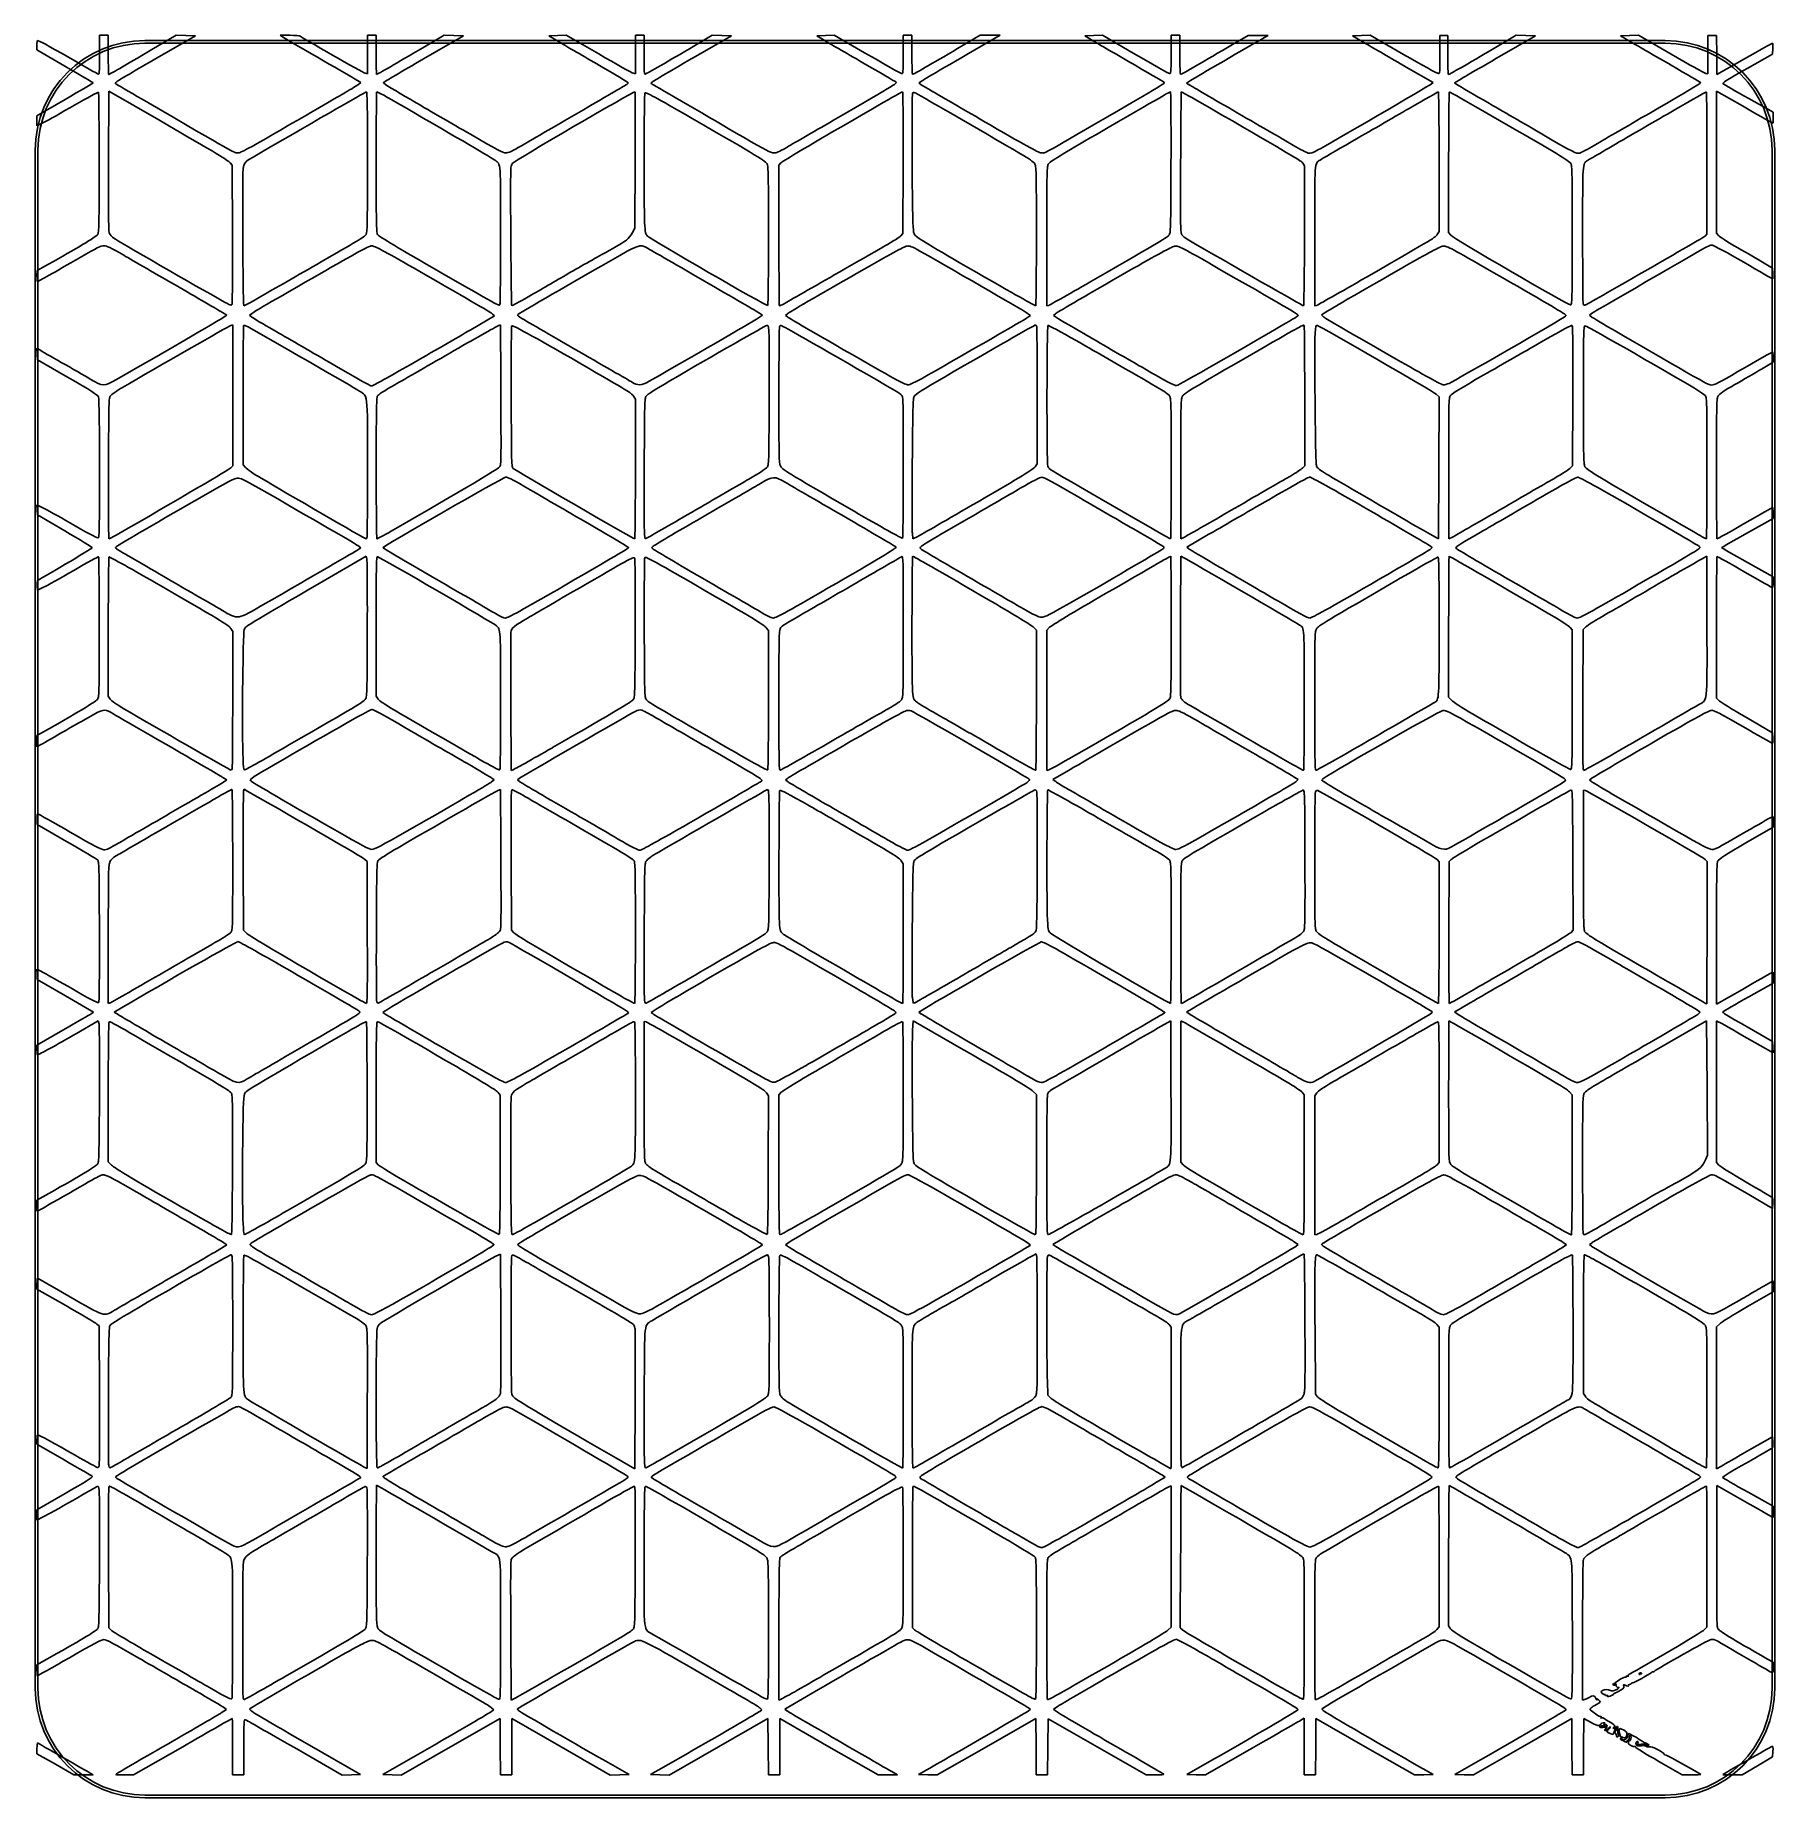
# Model space of a CAD drawing. Extents: x -677.4 to -611.4, y -189.1 to -122.2.
import ezdxf

# ---------------------------------------------------------------- set-up
doc = ezdxf.new("R2010")
doc.units = 0
doc.layers.add('Layer_1', color=7, linetype='CONTINUOUS')

msp = doc.modelspace()

# ---------------------------------------------------------------- linework, layer by layer
at = {"layer": 'Layer_1', "color": 3}
for p, q in [((-675.00153, -122.95633), (-675.00153, -122.21025)), ((-675.00153, -122.21025), (-674.83652, -122.21025)), ((-674.83652, -122.21025), (-674.6715, -122.21025)), ((-674.6715, -122.21025), (-674.6715, -122.9528)), ((-673.01208, -122.74889), (-672.09518, -122.2081)), ((-671.36438, -122.2261), (-672.8198, -123.06765)), ((-672.09518, -122.2081), (-671.72979, -122.2171)), ((-671.72979, -122.2171), (-671.36438, -122.2261)), ((-667.98788, -122.31245), (-668.1501, -122.20955)), ((-668.1501, -122.20955), (-667.78722, -122.20955)), ((-664.83701, -122.9391), (-664.83701, -122.20949)), ((-664.83701, -122.20949), (-664.67201, -122.20949)), ((-664.67201, -122.20949), (-664.507, -122.20949)), ((-664.507, -122.20949), (-664.507, -122.95203)), ((-662.72999, -122.68152), (-661.92652, -122.20738)), ((-661.19722, -122.22538), (-662.70954, -123.1012)), ((-661.92652, -122.20738), (-661.56186, -122.21638)), ((-661.56186, -122.21638), (-661.19722, -122.22538)), ((-657.95621, -122.22532), (-657.6237, -122.21632)), ((-657.52718, -122.48171), (-657.95621, -122.22532)), ((-657.6237, -122.21632), (-657.29118, -122.20732)), ((-657.29118, -122.20732), (-656.06213, -122.91788)), ((-654.6726, -122.93914), (-654.6726, -122.20953)), ((-654.6726, -122.20953), (-654.50759, -122.20953)), ((-654.50759, -122.20953), (-654.34258, -122.20953)), ((-654.34258, -122.20953), (-654.34258, -122.9556)), ((-652.44805, -122.61548), (-651.75807, -122.20746)), ((-651.02777, -122.22546), (-652.39642, -123.01576)), ((-651.75807, -122.20746), (-651.39291, -122.21646)), ((-651.39291, -122.21646), (-651.02777, -122.22546)), ((-647.7917, -122.22545), (-647.45753, -122.21645)), ((-647.51118, -122.39516), (-647.7917, -122.22545)), ((-647.45753, -122.21645), (-647.12336, -122.20745)), ((-647.12336, -122.20745), (-645.97245, -122.87213)), ((-644.50793, -122.93571), (-644.50793, -122.20968)), ((-644.50793, -122.20968), (-644.34292, -122.20968)), ((-644.34292, -122.20968), (-644.1779, -122.20968)), ((-644.1779, -122.20968), (-644.1779, -122.95222)), ((-642.44932, -122.71453), (-641.59529, -122.20968)), ((-640.83028, -122.20968), (-642.03382, -122.90451)), ((-641.59529, -122.20968), (-641.21278, -122.20968)), ((-641.21278, -122.20968), (-640.83028, -122.20968)), ((-637.62255, -122.22618), (-637.28757, -122.21718)), ((-637.42678, -122.34611), (-637.62255, -122.22618)), ((-637.28757, -122.21718), (-636.9526, -122.20818)), ((-636.9526, -122.20818), (-635.78825, -122.88129)), ((-634.34331, -122.93652), (-634.34331, -122.21048)), ((-634.34331, -122.21048), (-634.1783, -122.21048)), ((-634.1783, -122.21048), (-634.01328, -122.21048)), ((-634.01328, -122.21048), (-634.01328, -122.95302)), ((-632.01676, -122.5617), (-631.42272, -122.21061)), ((-631.42272, -122.21061), (-631.0432, -122.21093)), ((-631.0432, -122.21093), (-630.66368, -122.21127)), ((-630.66368, -122.21127), (-630.79569, -122.28697)), ((-627.45637, -122.22698), (-627.12223, -122.21798)), ((-626.94783, -122.52796), (-627.45637, -122.22698)), ((-627.12223, -122.21798), (-626.78809, -122.20898)), ((-626.78809, -122.20898), (-625.52626, -122.93614)), ((-624.14566, -122.93729), (-624.14566, -122.21125)), ((-624.14566, -122.21125), (-623.99716, -122.21125)), ((-623.99716, -122.21125), (-623.84865, -122.21125)), ((-623.84865, -122.21125), (-623.84865, -122.9538)), ((-622.22671, -122.78382), (-621.24826, -122.20903)), ((-620.51982, -122.22703), (-621.879, -123.01245)), ((-621.24826, -122.20903), (-620.88404, -122.21803)), ((-620.88404, -122.21803), (-620.51982, -122.22703)), ((-617.29066, -122.22704), (-616.95321, -122.21804)), ((-616.86522, -122.4789), (-617.29066, -122.22704)), ((-616.95321, -122.21804), (-616.61575, -122.20904)), ((-616.61575, -122.20904), (-615.37689, -122.9251)), ((-613.98111, -122.94117), (-613.98111, -122.21129)), ((-613.98111, -122.21129), (-613.81672, -122.21129)), ((-613.81672, -122.21129), (-613.65234, -122.21129)), ((-613.65234, -122.21129), (-613.64334, -122.95294)), ((-677.37754, -122.76522), (-677.37754, -122.58674)), ((-676.31324, -123.38335), (-677.37754, -122.76522)), ((-664.83701, -123.66873), (-664.83701, -122.9391)), ((-654.6726, -123.66878), (-654.6726, -122.93914)), ((-613.98111, -123.67107), (-613.98111, -122.94117)), ((-613.64334, -122.95294), (-613.63434, -123.69458)), ((-611.52261, -122.91904), (-612.48821, -123.46446)), ((-611.51241, -122.71368), (-611.52261, -122.91904)), ((-664.91861, -123.64833), (-664.83701, -123.66873)), ((-654.7528, -123.64858), (-654.6726, -123.66878)), ((-624.40179, -124.00283), (-625.42054, -123.41588)), ((-614.05961, -123.65617), (-613.98111, -123.67107)), ((-613.63434, -123.69458), (-612.59479, -123.10229)), ((-674.65333, -124.32555), (-674.66233, -126.98442)), ((-672.75572, -125.42288), (-674.65333, -124.32555)), ((-665.09031, -124.00256), (-665.36793, -123.83654)), ((-665.17691, -124.07136), (-665.09031, -124.00256)), ((-633.64563, -123.94538), (-633.75637, -124.01988)), ((-633.75637, -124.01988), (-633.62909, -124.10218)), ((-624.48009, -124.06203), (-624.40179, -124.00283)), ((-623.41659, -123.90808), (-623.59502, -124.01824)), ((-623.59502, -124.01824), (-623.46609, -124.09924)), ((-612.66948, -124.88952), (-613.65129, -124.3276)), ((-613.65129, -124.3276), (-613.65091, -127.02337)), ((-677.37553, -125.26292), (-676.30194, -124.64067)), ((-612.42679, -124.6076), (-611.50613, -125.12707)), ((-677.37752, -125.64318), (-677.37653, -125.45305)), ((-677.10526, -125.50685), (-677.37752, -125.64318)), ((-677.37653, -125.45305), (-677.37553, -125.26292)), ((-611.50613, -125.54619), (-611.59693, -125.49879)), ((-611.50613, -125.12707), (-611.50613, -125.33663)), ((-611.50613, -125.33663), (-611.50613, -125.54619)), ((-669.96707, -127.13369), (-670.04957, -127.04579)), ((-654.687, -129.52102), (-654.678, -126.93863)), ((-649.15053, -127.04908), (-649.22483, -127.13198)), ((-644.52232, -129.73015), (-644.51332, -127.04315)), ((-624.17679, -129.65981), (-624.17679, -127.00805)), ((-623.81383, -127.02686), (-623.81383, -129.69748)), ((-614.01222, -129.75714), (-614.01222, -127.05672)), ((-613.65091, -127.02337), (-613.65091, -129.71915)), ((-669.95807, -129.73374), (-669.96707, -127.13369)), ((-649.22483, -127.13198), (-649.22483, -129.80328)), ((-669.95883, -129.73379), (-669.95807, -129.73374)), ((-654.785, -129.69787), (-654.687, -129.52102)), ((-644.60412, -129.81715), (-644.52232, -129.73015)), ((-624.25109, -129.76775), (-624.17679, -129.65981)), ((-623.81383, -129.69748), (-623.73113, -129.79578)), ((-613.65091, -129.71915), (-613.57691, -129.80785)), ((-659.78611, -129.80815), (-659.78633, -129.80815)), ((-649.62142, -129.81446), (-649.62125, -129.81446)), ((-639.45621, -129.8301), (-639.45669, -129.83019)), ((-639.06038, -129.82852), (-639.06075, -132.47913)), ((-629.28413, -129.85929), (-629.28501, -129.85929)), ((-628.89614, -129.83366), (-628.89614, -132.47918)), ((-619.12766, -129.78946), (-619.12755, -129.78949)), ((-614.08652, -129.82454), (-614.01222, -129.75714)), ((-677.37488, -131.13725), (-676.93893, -130.8945)), ((-611.96823, -130.78041), (-611.5227, -131.04104)), ((-611.5227, -131.04104), (-611.5125, -131.24636)), ((-677.37588, -131.3435), (-677.37488, -131.13725)), ((-637.21649, -131.45258), (-637.21638, -131.45263)), ((-626.93248, -131.38578), (-626.93248, -131.3856)), ((-616.37199, -131.16151), (-616.3719, -131.16136)), ((-668.72672, -132.02997), (-668.7266, -132.02997)), ((-658.74284, -132.13468), (-658.74306, -132.13468)), ((-649.05302, -132.40509), (-649.05331, -132.40516)), ((-670.35113, -132.94607), (-670.17298, -132.82969)), ((-670.17298, -132.82969), (-670.33465, -132.72857)), ((-669.21405, -132.7614), (-669.30685, -132.8343)), ((-669.30685, -132.8343), (-669.22435, -132.9)), ((-660.91397, -133.38), (-660.01251, -132.85386)), ((-660.01251, -132.85386), (-660.09331, -132.78446)), ((-649.85047, -132.82849), (-649.96075, -132.75349)), ((-649.95862, -132.90979), (-649.85047, -132.82849)), ((-648.89521, -132.77215), (-648.97771, -132.83525)), ((-648.97771, -132.83525), (-648.89751, -132.89425)), ((-639.68278, -132.84491), (-639.79251, -132.76131)), ((-639.79251, -132.91871), (-639.68278, -132.84491)), ((-639.06075, -132.47913), (-638.99035, -132.45673)), ((-638.73065, -132.77198), (-638.81315, -132.83518)), ((-638.81315, -132.83518), (-638.73255, -132.89418)), ((-628.89614, -132.47918), (-628.82184, -132.45628)), ((-628.39798, -132.6657), (-628.64237, -132.81574)), ((-628.64237, -132.81574), (-628.55787, -132.88844)), ((-618.3913, -132.7695), (-618.4715, -132.8327)), ((-618.4715, -132.8327), (-618.36311, -132.914)), ((-669.95035, -133.19553), (-670.02465, -133.21843)), ((-669.95035, -135.86905), (-669.95035, -133.19553)), ((-659.78562, -133.19564), (-659.85442, -133.21744)), ((-659.77762, -135.23572), (-659.78562, -133.19564)), ((-677.37015, -134.3059), (-677.38035, -134.08357)), ((-677.38035, -134.08357), (-677.27151, -134.14937)), ((-677.35995, -134.52822), (-677.37015, -134.3059)), ((-676.22205, -135.18023), (-677.35995, -134.52822)), ((-663.21375, -134.70822), (-663.21375, -134.70816)), ((-632.71865, -134.71612), (-632.71863, -134.71616)), ((-611.50593, -134.6169), (-611.9432, -134.87522)), ((-611.50593, -134.42043), (-611.50593, -134.6169)), ((-654.1457, -135.33448), (-654.14575, -135.33442)), ((-643.55832, -135.09715), (-643.55836, -135.09713)), ((-623.79727, -135.41606), (-623.79731, -135.41597)), ((-669.95035, -138.54259), (-669.95035, -135.86905)), ((-669.55443, -135.87623), (-669.55443, -138.50835)), ((-654.67054, -136.015), (-654.74524, -135.90405)), ((-654.67054, -138.66676), (-654.67054, -136.015)), ((-639.42363, -138.47067), (-639.42415, -135.90965)), ((-629.27554, -138.54101), (-629.27554, -135.88976)), ((-624.17509, -135.92265), (-624.28335, -135.82738)), ((-624.18409, -138.61863), (-624.17509, -135.92265)), ((-619.11113, -138.54092), (-619.10213, -135.8974)), ((-670.02465, -138.62389), (-669.95035, -138.54259)), ((-669.55443, -138.50835), (-669.46713, -138.61204)), ((-654.67042, -138.66676), (-654.67054, -138.66676)), ((-644.50599, -138.61779), (-644.50597, -138.61778)), ((-639.49793, -138.57962), (-639.42363, -138.47067)), ((-634.34077, -138.65364), (-634.34152, -138.65364)), ((-633.97825, -138.67575), (-633.97825, -141.31982)), ((-629.35674, -138.62741), (-629.27554, -138.54101)), ((-624.19309, -141.31462), (-624.18409, -138.61863)), ((-623.81359, -138.65402), (-623.81359, -141.31948)), ((-619.19123, -138.62642), (-619.11113, -138.54092)), ((-614.01217, -138.66024), (-614.01226, -138.66024)), ((-677.36912, -140.21841), (-677.37932, -140.0289)), ((-677.37932, -140.0289), (-677.07805, -140.18021)), ((-677.35892, -140.40791), (-677.36912, -140.21841)), ((-676.31936, -141.01175), (-677.35892, -140.40791)), ((-652.54247, -140.31201), (-652.54191, -140.31197)), ((-641.66833, -139.90597), (-641.66781, -139.906)), ((-631.94865, -140.16367), (-631.94877, -140.16371)), ((-621.87077, -140.21648), (-621.87099, -140.21674)), ((-611.50627, -140.33755), (-611.50665, -140.5438)), ((-663.941, -141.02514), (-663.94114, -141.02516)), ((-644.16239, -141.09497), (-644.13839, -141.31693)), ((-611.50665, -140.5438), (-612.47861, -141.08833)), ((-674.37262, -141.17556), (-674.37265, -141.17574)), ((-665.0942, -141.6557), (-665.20393, -141.5739)), ((-665.20393, -141.7294), (-665.0942, -141.6557)), ((-664.85523, -141.26637), (-664.85514, -141.26634)), ((-654.3247, -141.14491), (-654.3034, -141.31782)), ((-654.3034, -141.31782), (-654.19847, -141.26442)), ((-644.13839, -141.31693), (-643.95117, -141.22013)), ((-633.97825, -141.31982), (-633.83799, -141.24882)), ((-632.93379, -141.15662), (-633.75372, -141.62972)), ((-633.75372, -141.62972), (-633.66902, -141.69672)), ((-624.34161, -141.23942), (-624.19309, -141.31462)), ((-623.81359, -141.31948), (-623.64462, -141.23378)), ((-664.88521, -141.97597), (-666.66706, -143.00987)), ((-664.85941, -142.07557), (-664.88521, -141.97597)), ((-633.97838, -141.97708), (-633.98638, -144.16412)), ((-633.83812, -142.04838), (-633.97838, -141.97708)), ((-614.0121, -141.97697), (-614.15237, -142.04847)), ((-614.01248, -144.64253), (-614.0121, -141.97697)), ((-612.47939, -142.2104), (-611.50717, -142.75491)), ((-677.35886, -143.2667), (-677.36906, -143.09633)), ((-657.33688, -143.07317), (-657.33688, -143.07317)), ((-647.03135, -142.99323), (-647.03135, -142.99317)), ((-626.78236, -143.04496), (-626.78232, -143.04507)), ((-616.67074, -143.07847), (-616.67074, -143.07847)), ((-611.50717, -142.75491), (-611.50655, -142.96118)), ((-677.12786, -143.15507), (-677.35886, -143.2667)), ((-668.69633, -143.76129), (-668.69633, -143.76144)), ((-637.94132, -143.61455), (-637.94129, -143.6145)), ((-674.66985, -144.6485), (-674.66985, -147.28183)), ((-669.95042, -144.82622), (-670.02472, -144.71638)), ((-669.95042, -147.40927), (-669.95042, -144.82622)), ((-664.5051, -144.62653), (-664.5051, -147.28183)), ((-649.62125, -144.78852), (-649.70795, -144.6855)), ((-649.62125, -147.42418), (-649.62125, -144.78852)), ((-639.45669, -144.78248), (-639.56396, -144.66904)), ((-639.45669, -147.43961), (-639.45669, -144.78248)), ((-638.95343, -144.67043), (-639.0607, -144.78248)), ((-639.0607, -144.78248), (-639.0607, -147.44184)), ((-623.8138, -144.65189), (-623.8138, -147.32553)), ((-619.12771, -144.76696), (-619.20181, -144.67936)), ((-619.12771, -147.41535), (-619.12771, -144.76696)), ((-618.71498, -144.75576), (-618.72398, -147.42625)), ((-618.63738, -144.67326), (-618.71498, -144.75576)), ((-613.65104, -144.66718), (-613.65104, -147.35501)), ((-674.66985, -147.28183), (-674.59465, -147.39346)), ((-664.5051, -147.28183), (-664.4305, -147.39246)), ((-659.78561, -147.45305), (-659.78582, -147.45301)), ((-659.39631, -147.53277), (-659.38731, -150.10057)), ((-649.62129, -147.42418), (-649.62125, -147.42418)), ((-639.45678, -147.43961), (-639.45669, -147.43961)), ((-639.0607, -147.44184), (-639.0607, -150.1012)), ((-629.29171, -147.45356), (-629.29212, -147.45344)), ((-623.8138, -147.32553), (-623.70653, -147.43967)), ((-619.12767, -147.41531), (-619.12771, -147.41535)), ((-613.65104, -147.35501), (-613.57674, -147.43941)), ((-612.51243, -148.09696), (-611.52238, -148.67008)), ((-677.37539, -148.77793), (-677.12629, -148.63706)), ((-677.37539, -148.99452), (-677.37539, -148.77793)), ((-677.37539, -149.21111), (-677.37539, -148.99452)), ((-667.78963, -149.12262), (-667.79, -149.12271)), ((-647.20717, -148.98286), (-647.20705, -148.98286)), ((-611.52238, -148.67008), (-611.51218, -148.87661)), ((-677.26812, -149.14621), (-677.37539, -149.21111)), ((-657.82155, -149.23868), (-657.82221, -149.23855)), ((-638.21911, -149.66019), (-638.21912, -149.6602)), ((-628.05292, -149.66289), (-628.05297, -149.66289)), ((-617.88651, -149.66389), (-617.88627, -149.66389)), ((-670.17246, -150.46441), (-670.34998, -150.35166)), ((-670.28398, -150.53981), (-670.17246, -150.46441)), ((-669.97063, -150.04459), (-669.97042, -150.04455)), ((-660.12611, -150.53545), (-660.03341, -150.46255)), ((-660.03341, -150.46255), (-660.11441, -150.39815)), ((-659.38731, -150.10057), (-659.31391, -150.07787)), ((-659.0641, -150.40037), (-659.1424, -150.46257)), ((-659.1424, -150.46257), (-659.0504, -150.53457)), ((-648.89754, -150.40326), (-648.97774, -150.46226)), ((-648.97774, -150.46226), (-648.89524, -150.52686)), ((-639.0607, -150.1012), (-638.9864, -150.0792)), ((-638.40879, -150.20044), (-638.82948, -150.44335)), ((-638.82948, -150.44335), (-638.74708, -150.51045)), ((-629.52286, -150.44809), (-629.71276, -150.32857)), ((-629.59726, -150.51699), (-629.52286, -150.44809)), ((-618.36291, -150.38494), (-618.47129, -150.46604)), ((-618.47129, -150.46604), (-618.39309, -150.52744)), ((-669.51922, -150.81835), (-669.53782, -150.89475)), ((-669.38013, -150.89715), (-669.51922, -150.81835)), ((-659.78558, -150.82192), (-659.89285, -150.86742)), ((-659.77758, -152.87671), (-659.78558, -150.82192)), ((-659.35549, -150.82236), (-659.37369, -150.89686)), ((-659.17985, -150.91336), (-659.35549, -150.82236)), ((-618.61667, -150.86921), (-618.69897, -150.84851)), ((-618.69897, -150.84851), (-618.69897, -153.50429)), ((-677.37311, -152.15939), (-677.37411, -151.94959)), ((-676.2572, -152.79488), (-677.37311, -152.15939)), ((-663.34841, -152.4107), (-663.34824, -152.41084)), ((-652.6575, -152.11711), (-652.65743, -152.11707)), ((-632.79661, -152.38524), (-632.79669, -152.38524)), ((-611.50747, -152.2594), (-612.53276, -152.85343)), ((-611.60668, -151.89758), (-611.50547, -151.84518)), ((-611.50647, -152.05229), (-611.50747, -152.2594)), ((-611.50547, -151.84518), (-611.50647, -152.05229)), ((-643.41586, -152.6505), (-643.41583, -152.65052)), ((-623.71121, -153.00487), (-623.71121, -153.00487)), ((-669.54682, -153.56953), (-669.53782, -156.1679)), ((-664.85179, -153.5632), (-664.95079, -153.4685)), ((-664.84279, -156.25223), (-664.85179, -153.5632)), ((-659.38269, -153.56755), (-659.37369, -156.16379)), ((-644.50597, -153.64328), (-644.58497, -153.52836)), ((-644.50597, -156.29226), (-644.50597, -153.64328)), ((-624.17683, -153.56563), (-624.25113, -153.48453)), ((-624.17683, -156.25344), (-624.17683, -153.56563)), ((-623.79789, -153.56336), (-623.80689, -156.25226)), ((-623.71539, -153.48236), (-623.79789, -153.56336)), ((-619.09421, -156.16494), (-619.10321, -153.50211)), ((-613.99959, -153.55993), (-614.08039, -153.48183)), ((-614.00859, -156.25884), (-613.99959, -153.55993)), ((-674.6691, -156.32807), (-674.66985, -158.9457)), ((-669.53782, -156.1679), (-669.42232, -156.27988)), ((-664.84275, -156.2521), (-664.84279, -156.25223)), ((-659.37369, -156.16379), (-659.29119, -156.25209)), ((-654.6709, -156.28303), (-654.67054, -156.28297)), ((-644.50563, -156.29226), (-644.50597, -156.29226)), ((-634.34121, -156.28297), (-634.3414, -156.28297)), ((-624.17686, -156.25354), (-624.17683, -156.25344)), ((-619.16861, -156.24784), (-619.09421, -156.16494)), ((-614.00906, -156.2587), (-614.00859, -156.25884)), ((-613.65065, -156.29837), (-613.65065, -158.97104)), ((-677.37491, -157.84103), (-677.37554, -157.64836)), ((-677.37554, -157.64836), (-677.02076, -157.83718)), ((-652.20289, -157.74941), (-652.20283, -157.74931)), ((-611.5963, -157.79985), (-611.5055, -157.75245)), ((-611.5055, -157.75245), (-611.5055, -157.96322)), ((-677.37429, -158.03371), (-677.37491, -157.84103)), ((-676.29994, -158.65631), (-677.37429, -158.03371)), ((-672.72929, -157.85559), (-672.729, -157.85556)), ((-662.60062, -157.8814), (-662.60077, -157.88142)), ((-642.47833, -158.00393), (-642.47751, -158.00382)), ((-622.87223, -158.42577), (-622.87148, -158.42585)), ((-613.65065, -158.97104), (-612.66885, -158.4091)), ((-611.5055, -158.17397), (-612.42945, -158.69465)), ((-611.5055, -157.96322), (-611.5055, -158.17397)), ((-675.22559, -159.27891), (-676.29994, -158.65631)), ((-674.66985, -158.9457), (-674.60215, -158.9242)), ((-674.16868, -159.11453), (-674.44325, -159.27654)), ((-633.86901, -158.90364), (-633.86896, -158.90371)), ((-675.04901, -159.60615), (-675.87404, -160.0844)), ((-675.31879, -159.33511), (-675.22559, -159.27891)), ((-675.02251, -159.7275), (-675.04901, -159.60615)), ((-674.44325, -159.27654), (-674.30069, -159.36684)), ((-664.16262, -159.22345), (-664.25252, -159.29095)), ((-664.25252, -159.29095), (-664.10658, -159.38225)), ((-654.26058, -159.64706), (-654.34008, -159.62716)), ((-654.34008, -159.62716), (-654.34001, -162.26263)), ((-644.12646, -159.60077), (-644.15346, -159.9723)), ((-642.31137, -160.64981), (-644.12646, -159.60077)), ((-643.78751, -159.19517), (-643.9106, -159.27927)), ((-643.9106, -159.27927), (-643.837, -159.33527)), ((-634.35846, -159.59927), (-634.837, -159.87482)), ((-634.34946, -162.25819), (-634.35846, -159.59927)), ((-614.02865, -159.60004), (-615.94276, -160.70892)), ((-614.00975, -162.15006), (-614.02865, -159.60004)), ((-613.55891, -159.64789), (-613.64971, -159.60049)), ((-613.64971, -159.60049), (-613.64971, -162.29045)), ((-677.37563, -160.53212), (-676.39381, -159.9617)), ((-612.48878, -159.8366), (-611.52199, -160.3832)), ((-611.50159, -160.82077), (-612.48487, -160.25798)), ((-611.52199, -160.3832), (-611.51179, -160.60198)), ((-677.37563, -160.71026), (-677.37563, -160.53212)), ((-657.2154, -160.63487), (-657.2153, -160.63492)), ((-647.77654, -161.05495), (-647.77654, -161.05495)), ((-636.88177, -160.63686), (-636.88179, -160.63688)), ((-616.62856, -160.68597), (-616.62863, -160.686)), ((-611.51179, -160.60198), (-611.50159, -160.82077)), ((-669.40533, -161.80904), (-669.40533, -161.80905)), ((-674.66976, -162.29222), (-674.66976, -164.95014)), ((-664.50494, -162.30693), (-664.50494, -164.97957)), ((-659.80233, -162.42295), (-659.87393, -162.32395)), ((-659.80233, -165.06033), (-659.80233, -162.42295)), ((-649.62031, -162.44978), (-649.69481, -162.3415)), ((-649.62931, -165.07377), (-649.62031, -162.44978)), ((-649.13465, -162.30857), (-649.22545, -162.40747)), ((-649.22545, -162.40747), (-649.22545, -165.06361)), ((-639.45669, -162.39984), (-639.56396, -162.29313)), ((-639.45669, -165.0598), (-639.45669, -162.39984)), ((-633.97844, -162.28395), (-633.97844, -164.96658)), ((-629.29212, -162.41151), (-629.37482, -162.31331)), ((-629.29212, -165.06561), (-629.29212, -162.41151)), ((-628.91811, -161.90726), (-628.91868, -161.90728)), ((-628.82189, -162.34132), (-628.89629, -162.44937)), ((-628.89629, -162.44937), (-628.89629, -165.08823)), ((-624.1768, -164.97955), (-624.1768, -162.3033)), ((-619.12755, -162.40547), (-619.23482, -162.29262)), ((-619.12755, -165.06261), (-619.12755, -162.40547)), ((-613.99085, -164.70008), (-614.00975, -162.15006)), ((-613.64971, -162.29045), (-613.64971, -164.98044)), ((-674.66976, -164.95014), (-674.54599, -165.07739)), ((-669.95859, -165.06733), (-669.95844, -165.06733)), ((-664.50494, -164.97957), (-664.41414, -165.07497)), ((-659.80203, -165.06034), (-659.80233, -165.06033)), ((-649.62886, -165.07378), (-649.62931, -165.07377)), ((-639.4566, -165.05979), (-639.45669, -165.0598)), ((-633.97844, -164.96658), (-633.88764, -165.07017)), ((-629.29207, -165.06562), (-629.29212, -165.06561)), ((-628.89629, -165.08823), (-628.89629, -167.72706)), ((-624.2676, -165.07775), (-624.1768, -164.97955)), ((-619.1273, -165.06261), (-619.12755, -165.06261)), ((-614.06945, -164.88159), (-613.99085, -164.70008)), ((-613.64971, -164.98044), (-613.55891, -165.07824)), ((-677.37563, -166.40616), (-676.92186, -166.15123)), ((-677.37563, -166.61829), (-677.37563, -166.40616)), ((-636.82402, -166.49388), (-636.82358, -166.49388)), ((-611.52127, -166.72328), (-612.42882, -166.19547)), ((-677.37563, -166.83042), (-677.37563, -166.61829)), ((-677.28453, -166.78332), (-677.37563, -166.83042)), ((-667.86925, -166.80021), (-667.86941, -166.80021)), ((-658.31385, -167.15394), (-658.31385, -167.15394)), ((-647.42029, -166.7351), (-647.42009, -166.73511)), ((-611.51107, -166.52292), (-611.52127, -166.72328)), ((-628.89629, -167.72706), (-628.80949, -167.70516)), ((-627.87717, -167.19435), (-627.87713, -167.19433)), ((-617.90629, -167.30381), (-617.90647, -167.30381)), ((-670.64611, -168.38752), (-670.17054, -168.10745)), ((-670.17054, -168.10745), (-670.25014, -168.04715)), ((-659.79514, -168.453), (-659.88204, -168.4907)), ((-659.77874, -171.04761), (-659.79514, -168.453)), ((-649.97339, -168.18707), (-649.84701, -168.10347)), ((-649.84701, -168.10347), (-649.92401, -168.04357)), ((-648.88961, -168.03421), (-648.97211, -168.10501)), ((-648.97211, -168.10501), (-648.82645, -168.20431)), ((-639.46486, -168.44871), (-639.60003, -168.51761)), ((-639.44466, -168.57105), (-639.46486, -168.44871)), ((-638.55977, -167.92552), (-638.83437, -168.0899)), ((-638.83437, -168.0899), (-638.72476, -168.1639)), ((-629.51977, -168.08407), (-629.69474, -167.97243)), ((-629.61217, -168.16117), (-629.51977, -168.08407)), ((-619.52477, -168.22236), (-619.34449, -168.10758)), ((-619.34449, -168.10758), (-619.43339, -168.03668)), ((-618.37458, -168.02146), (-618.4762, -168.09376)), ((-618.4762, -168.09376), (-618.3979, -168.15466)), ((-677.37551, -169.78437), (-677.37551, -169.57707)), ((-676.27958, -170.41037), (-677.37551, -169.78437)), ((-621.80359, -169.54669), (-621.80366, -169.54652)), ((-611.85953, -169.67278), (-611.50476, -169.47244)), ((-611.50476, -169.47244), (-611.50476, -169.67942)), ((-611.50476, -169.67942), (-611.50476, -169.8864)), ((-663.25571, -169.99639), (-663.25571, -169.99639)), ((-653.63483, -170.30584), (-653.63471, -170.30594)), ((-642.9949, -170.04149), (-642.99481, -170.04159)), ((-611.50476, -169.8864), (-612.47007, -170.44492)), ((-675.01588, -171.17904), (-675.09978, -171.10774)), ((-675.00688, -173.7973), (-675.01588, -171.17904)), ((-664.89366, -171.1722), (-664.89404, -171.1723)), ((-634.3414, -171.22309), (-634.4236, -171.12549)), ((-634.00153, -170.702), (-634.0015, -170.70222)), ((-624.17683, -171.22309), (-624.26193, -171.12198)), ((-618.69855, -171.11413), (-618.69855, -173.74941)), ((-613.54263, -171.10778), (-613.6499, -171.21214)), ((-654.6871, -171.2649), (-654.6864, -171.2649)), ((-634.3414, -173.91021), (-634.3414, -171.22309)), ((-628.88506, -171.34634), (-628.86396, -173.76825)), ((-624.17683, -173.89371), (-624.17683, -171.22309)), ((-613.6499, -171.21214), (-613.6499, -173.90751)), ((-639.0387, -173.27871), (-639.0169, -173.80489)), ((-639.0169, -173.80489), (-638.91507, -173.9107)), ((-628.86396, -173.76825), (-628.78546, -173.87104)), ((-618.69855, -173.74941), (-618.62425, -173.85791)), ((-664.85176, -176.59102), (-664.84276, -173.9328)), ((-654.6871, -176.60164), (-654.6781, -173.98426)), ((-644.50587, -173.91821), (-644.50597, -173.91821)), ((-634.34174, -173.91007), (-634.3414, -173.91021)), ((-624.17671, -173.89375), (-624.17683, -173.89371)), ((-614.01239, -173.91586), (-614.01238, -173.91592)), ((-613.6499, -173.90751), (-613.6499, -176.60288)), ((-677.37603, -175.66256), (-677.37603, -175.48632)), ((-676.34471, -176.26189), (-677.37603, -175.66256)), ((-632.53582, -175.76664), (-632.53575, -175.76632)), ((-621.62334, -175.33824), (-621.62344, -175.33824)), ((-612.39583, -175.88572), (-611.52127, -175.38532)), ((-611.52127, -175.38532), (-611.51107, -175.58656)), ((-674.14156, -176.30574), (-674.14161, -176.30588)), ((-664.98378, -176.52362), (-664.85176, -176.59102)), ((-664.33062, -176.50963), (-664.33019, -176.50975)), ((-655.40716, -176.1882), (-654.6871, -176.60164)), ((-653.74463, -176.27067), (-653.74462, -176.27067)), ((-644.00104, -176.50996), (-644.00105, -176.51005)), ((-613.6499, -176.60288), (-613.46013, -176.4945)), ((-634.95708, -177.15129), (-634.5662, -176.92156)), ((-634.5662, -176.92156), (-634.67659, -176.84706)), ((-677.37603, -178.16306), (-676.30207, -177.53966)), ((-634.3414, -177.25277), (-634.4091, -177.27427)), ((-634.3414, -179.93154), (-634.3414, -177.25277)), ((-613.6333, -177.23375), (-613.6423, -179.90382)), ((-612.75874, -177.734), (-613.6333, -177.23375)), ((-612.45348, -177.48869), (-611.50469, -178.02388)), ((-677.37603, -178.35406), (-677.37603, -178.16306)), ((-677.37603, -178.54508), (-677.37603, -178.35406)), ((-677.13676, -178.42519), (-677.37603, -178.54508)), ((-637.23711, -178.47516), (-637.23709, -178.47524)), ((-616.56841, -178.28378), (-616.56851, -178.28372)), ((-611.50469, -178.45099), (-611.69444, -178.3426)), ((-611.50469, -178.02388), (-611.50469, -178.23743)), ((-611.50469, -178.23743), (-611.50469, -178.45099)), ((-658.84447, -179.20475), (-658.84447, -179.20478)), ((-628.10053, -179.06781), (-628.10053, -179.06781)), ((-669.19136, -179.30953), (-669.19136, -179.30947)), ((-648.95642, -179.36782), (-648.9564, -179.36785)), ((-623.81414, -179.89072), (-623.81414, -182.56093)), ((-674.66202, -179.94624), (-674.65302, -182.63526)), ((-644.15931, -179.96556), (-644.15931, -182.63522)), ((-634.3414, -182.61032), (-634.3414, -179.93154)), ((-633.98304, -179.93804), (-633.99474, -182.63519)), ((-624.17687, -182.59846), (-624.17687, -179.92783)), ((-614.01332, -182.60427), (-614.01332, -179.93164)), ((-623.81414, -182.56093), (-623.73984, -182.66954)), ((-674.65302, -182.63526), (-674.55402, -182.72986)), ((-669.95253, -182.70972), (-669.95271, -182.70971)), ((-659.7858, -182.69048), (-659.78582, -182.69048)), ((-659.39802, -182.95747), (-659.39002, -185.37404)), ((-649.62118, -182.73232), (-649.62125, -182.73238)), ((-649.22428, -182.69344), (-649.22528, -185.37404)), ((-644.15931, -182.63522), (-644.07681, -182.71472)), ((-639.45649, -182.67348), (-639.45669, -182.67338)), ((-634.46515, -182.72822), (-634.3414, -182.61032)), ((-633.99474, -182.63519), (-633.91224, -182.71419)), ((-629.29203, -182.69067), (-629.29212, -182.69068)), ((-624.26097, -182.69846), (-624.17687, -182.59846)), ((-618.73256, -182.7582), (-618.73256, -185.38192)), ((-614.10412, -182.70177), (-614.01332, -182.60427)), ((-677.37507, -184.03905), (-676.62461, -183.61199)), ((-611.71171, -183.82291), (-611.50575, -183.94094)), ((-677.37544, -184.24531), (-677.37507, -184.03905)), ((-667.89834, -184.44817), (-667.89781, -184.44817)), ((-657.48446, -184.30805), (-657.48436, -184.30804)), ((-647.51475, -184.42258), (-647.51479, -184.42263)), ((-636.68436, -184.04787), (-636.68453, -184.04789)), ((-626.89599, -184.26185), (-626.89602, -184.26184)), ((-619.12172, -184.37753), (-619.12142, -184.37755)), ((-616.51259, -184.37465), (-616.51249, -184.37455)), ((-611.50575, -183.94094), (-611.50538, -184.14837)), ((-648.18446, -185.24005), (-649.00494, -185.71983)), ((-617.57657, -184.78265), (-617.57647, -184.78265)), ((-670.38667, -185.8628), (-670.17941, -185.72964)), ((-670.17941, -185.72964), (-670.30105, -185.64694)), ((-660.03788, -185.7422), (-660.12898, -185.6671)), ((-660.11248, -185.8005), (-660.03788, -185.7422)), ((-659.39002, -185.37404), (-659.30782, -185.34284)), ((-649.95064, -185.80354), (-649.87274, -185.74864)), ((-649.87274, -185.74864), (-649.93874, -185.68244)), ((-649.22528, -185.37404), (-649.14008, -185.34164)), ((-649.00494, -185.71983), (-648.92704, -185.77853)), ((-639.68219, -185.72152), (-639.92588, -185.57101)), ((-639.77029, -185.79162), (-639.68219, -185.72152)), ((-638.63163, -185.60377), (-638.81087, -185.71778)), ((-638.81087, -185.71778), (-638.72887, -185.78838)), ((-618.73256, -185.38192), (-618.66066, -185.35922)), ((-659.8069, -186.0722), (-661.68025, -187.14608)), ((-659.7979, -187.14496), (-659.8069, -186.0722)), ((-657.49175, -187.14813), (-659.36077, -186.07646)), ((-659.36077, -186.07646), (-659.36077, -187.14709)), ((-649.64176, -186.07523), (-651.51309, -187.1474)), ((-649.63276, -187.14627), (-649.64176, -186.07523)), ((-647.3267, -187.14624), (-649.19562, -186.07515)), ((-649.19562, -186.07515), (-649.19562, -187.14624)), ((-639.47663, -186.07547), (-641.34593, -187.14711)), ((-639.46763, -187.14596), (-639.47663, -186.07547)), ((-639.0134, -186.08165), (-639.0224, -187.14904)), ((-637.14993, -187.14904), (-639.0134, -186.08165)), ((-629.29441, -186.06379), (-629.41816, -186.13689)), ((-629.29441, -187.13963), (-629.29441, -186.06379)), ((-628.84828, -186.07816), (-628.85728, -187.14681)), ((-626.9808, -187.14798), (-628.84828, -186.07816)), ((-619.14576, -186.0781), (-621.00904, -187.14791)), ((-619.13676, -187.1469), (-619.14576, -186.0781)), ((-618.68254, -186.07527), (-618.69154, -187.14549)), ((-618.43503, -186.21479), (-618.68254, -186.07527)), ((-618.09305, -186.39161), (-618.0931, -186.39151)), ((-617.51046, -186.43173), (-617.51046, -186.43173)), ((-677.37581, -187.41429), (-677.37581, -187.20157)), ((-671.84616, -187.14533), (-673.71464, -188.21789)), ((-669.95489, -188.21789), (-669.95489, -187.14533)), ((-669.52588, -187.15829), (-669.52588, -188.21789)), ((-665.79315, -188.22009), (-667.6103, -187.17827)), ((-667.03936, -187.08316), (-665.09736, -188.20209)), ((-664.2505, -188.20195), (-662.21877, -187.03038)), ((-661.68025, -187.14608), (-663.55361, -188.21995)), ((-659.7889, -188.21772), (-659.7979, -187.14496)), ((-659.36077, -187.14709), (-659.36077, -188.21772)), ((-655.62272, -188.2198), (-657.49175, -187.14813)), ((-651.51309, -187.1474), (-653.38439, -188.21959)), ((-649.62376, -188.21733), (-649.63276, -187.14627)), ((-649.19562, -187.14624), (-649.19562, -188.21733)), ((-645.45775, -188.21733), (-647.3267, -187.14624)), ((-641.34593, -187.14711), (-643.21523, -188.21875)), ((-639.45863, -188.21645), (-639.46763, -187.14596)), ((-639.0224, -187.14904), (-639.0314, -188.21645)), ((-635.28649, -188.21645), (-637.14993, -187.14904)), ((-631.29324, -187.21389), (-633.04455, -188.21778)), ((-629.29441, -188.21544), (-629.29441, -187.13963)), ((-628.85728, -187.14681), (-628.86628, -188.21544)), ((-625.1133, -188.21779), (-626.9808, -187.14798)), ((-621.00904, -187.14791), (-622.87234, -188.21774)), ((-619.12776, -188.2157), (-619.13676, -187.1469)), ((-618.69154, -187.14549), (-618.70054, -188.2157)), ((-617.44466, -186.73537), (-617.44446, -186.73534)), ((-617.27529, -186.78458), (-617.27521, -186.78434)), ((-676.67451, -187.8127), (-677.37581, -187.41429)), ((-676.6744, -187.81316), (-676.67451, -187.8127)), ((-675.97312, -188.21156), (-676.6744, -187.81316)), ((-655.52678, -187.85056), (-654.90965, -188.2018)), ((-654.09169, -188.20159), (-652.75778, -187.43651)), ((-633.74384, -188.19978), (-632.79795, -187.65729)), ((-623.5794, -188.19974), (-622.60014, -187.64081)), ((-614.95299, -188.21208), (-615.84406, -187.70077)), ((-615.84406, -187.70077), (-615.84388, -187.70148)), ((-612.09846, -187.8699), (-612.67599, -188.21263)), ((-611.52091, -187.52716), (-612.09846, -187.8699)), ((-611.51071, -187.32229), (-611.52091, -187.52716)), ((-675.6101, -188.21256), (-675.97312, -188.21156)), ((-675.24708, -188.21356), (-675.6101, -188.21256)), ((-675.35681, -188.14666), (-675.24708, -188.21356)), ((-674.35971, -188.17309), (-674.35523, -188.16903)), ((-673.71464, -188.21789), (-674.06973, -188.21789)), ((-669.74039, -188.21789), (-669.95489, -188.21789)), ((-669.52588, -188.21789), (-669.74039, -188.21789)), ((-665.44526, -188.21109), (-665.79315, -188.22009)), ((-665.09736, -188.20209), (-665.44526, -188.21109)), ((-663.90205, -188.21095), (-664.2505, -188.20195)), ((-663.55361, -188.21995), (-663.90205, -188.21095)), ((-659.57484, -188.21772), (-659.7889, -188.21772)), ((-659.36077, -188.21772), (-659.57484, -188.21772)), ((-655.26619, -188.2108), (-655.62272, -188.2198)), ((-654.90965, -188.2018), (-655.26619, -188.2108)), ((-653.73804, -188.21059), (-654.09169, -188.20159)), ((-653.38439, -188.21959), (-653.73804, -188.21059)), ((-649.40969, -188.21733), (-649.62376, -188.21733)), ((-649.19562, -188.21733), (-649.40969, -188.21733)), ((-645.09077, -188.2167), (-645.45775, -188.21733)), ((-644.72384, -188.21608), (-645.09077, -188.2167)), ((-644.93835, -188.09199), (-644.72384, -188.21608)), ((-643.93083, -188.20075), (-643.50234, -187.95741)), ((-643.57304, -188.20975), (-643.93083, -188.20075)), ((-643.21523, -188.21875), (-643.57304, -188.20975)), ((-639.24501, -188.21645), (-639.45863, -188.21645)), ((-639.0314, -188.21645), (-639.24501, -188.21645)), ((-634.94047, -188.21645), (-635.28649, -188.21645)), ((-633.3942, -188.20878), (-633.74384, -188.19978)), ((-633.04455, -188.21778), (-633.3942, -188.20878)), ((-629.08035, -188.21544), (-629.29441, -188.21544)), ((-628.86628, -188.21544), (-629.08035, -188.21544)), ((-624.75822, -188.20879), (-625.1133, -188.21779)), ((-624.40314, -188.19979), (-624.75822, -188.20879)), ((-624.6621, -188.05322), (-624.40314, -188.19979)), ((-623.22586, -188.20874), (-623.5794, -188.19974)), ((-622.87234, -188.21774), (-623.22586, -188.20874)), ((-618.91414, -188.2157), (-619.12776, -188.2157)), ((-618.70054, -188.2157), (-618.91414, -188.2157)), ((-614.59274, -188.21308), (-614.95299, -188.21208)), ((-613.41578, -188.20243), (-613.41549, -188.20286)), ((-612.67599, -188.21263), (-613.05274, -188.21363))]:
    msp.add_line(p, q, dxfattribs=at)
at = {"layer": 'Layer_1', "color": 7}
for p, q in [((-615.60352, -122.4082), (-673.27734, -122.4082)), ((-673.27734, -122.5078), (-615.60352, -122.5078)), ((-673.27734, -122.5078), (-673.27734, -122.5078)), ((-677.44141, -126.57227), (-677.44141, -184.91992)), ((-677.3418, -184.91991), (-677.3418, -126.57226)), ((-611.54102, -126.57226), (-611.54102, -184.91991)), ((-611.44141, -184.91992), (-611.44141, -126.57227)), ((-615.60352, -188.98241), (-673.27734, -188.98241)), ((-673.27734, -189.08203), (-615.60352, -189.08203))]:
    msp.add_line(p, q, dxfattribs=at)
at = {"layer": 'Layer_1', "color": 3}
for points in [[(-666.73559, -123.04294), (-667.33512, -122.69776), (-667.89865, -122.36904), (-667.98788, -122.31245)], [(-667.78722, -122.20955), (-667.58764, -122.20955), (-667.41022, -122.22255), (-667.39299, -122.23865)], [(-667.39299, -122.23865), (-667.32479, -122.30175), (-664.99504, -123.62916), (-664.91861, -123.64833)], [(-635.96047, -123.20016), (-636.65926, -122.79639), (-637.31911, -122.41208), (-637.42678, -122.34611)], [(-630.79569, -122.28697), (-631.80772, -122.8682), (-633.56035, -123.88808), (-633.64563, -123.94538)], [(-677.37754, -122.58674), (-677.37754, -122.48844), (-677.36954, -122.40827), (-677.36004, -122.40827)], [(-677.36004, -122.40827), (-677.30004, -122.40827), (-677.00935, -122.56552), (-676.11976, -123.07921)], [(-675.05923, -123.68033), (-675.00533, -123.70103), (-675.00153, -123.65323), (-675.00153, -122.95633)], [(-674.6715, -122.9528), (-674.6715, -123.36119), (-674.6635, -123.69534), (-674.6533, -123.69534)], [(-674.6533, -123.69534), (-674.6285, -123.69534), (-674.10487, -123.39339), (-673.01208, -122.74889)], [(-665.36793, -123.83654), (-665.52061, -123.74524), (-666.13606, -123.38812), (-666.73559, -123.04294)], [(-664.507, -122.95203), (-664.507, -123.36043), (-664.499, -123.69458), (-664.4892, -123.69458)], [(-664.4892, -123.69458), (-664.4652, -123.69458), (-663.70483, -123.25679), (-662.72999, -122.68152)], [(-656.02786, -123.35625), (-656.61653, -123.01627), (-657.29121, -122.62271), (-657.52718, -122.48171)], [(-656.06213, -122.91788), (-655.38615, -123.30868), (-654.79695, -123.63751), (-654.7528, -123.64858)], [(-654.34258, -122.9556), (-654.34258, -123.61765), (-654.33758, -123.69946), (-654.29118, -123.68194)], [(-654.29118, -123.68194), (-654.22938, -123.65814), (-653.39477, -123.1753), (-652.44805, -122.61548)], [(-652.39642, -123.01576), (-653.76578, -123.80646), (-654.07707, -123.99314), (-654.07779, -124.02404)], [(-646.04259, -123.24919), (-646.69603, -122.87282), (-647.3569, -122.4885), (-647.51118, -122.39516)], [(-645.97245, -122.87213), (-644.76178, -123.5713), (-644.59795, -123.66175), (-644.54233, -123.66175)], [(-644.54233, -123.66175), (-644.51973, -123.66175), (-644.50793, -123.41629), (-644.50793, -122.93571)], [(-644.1779, -122.95222), (-644.1779, -123.36061), (-644.1689, -123.69476), (-644.1571, -123.69476)], [(-644.1571, -123.69476), (-644.1274, -123.69476), (-643.44144, -123.30101), (-642.44932, -122.71453)], [(-642.03382, -122.90451), (-643.46623, -123.73149), (-643.91406, -123.99792), (-643.91343, -124.02279)], [(-635.78825, -122.88129), (-634.54643, -123.59917), (-634.43202, -123.66255), (-634.37801, -123.66255)], [(-634.37801, -123.66255), (-634.35491, -123.66255), (-634.34331, -123.42145), (-634.34331, -122.93652)], [(-634.01328, -122.95302), (-634.01328, -123.36142), (-634.00118, -123.69557), (-633.98668, -123.69557)], [(-633.98668, -123.69557), (-633.95898, -123.69557), (-633.04778, -123.17107), (-632.01676, -122.5617)], [(-625.42054, -123.41588), (-625.98085, -123.09307), (-626.66814, -122.69351), (-626.94783, -122.52796)], [(-625.52626, -122.93614), (-624.83226, -123.3361), (-624.23772, -123.66332), (-624.20506, -123.66332)], [(-624.20506, -123.66332), (-624.14966, -123.66332), (-624.14566, -123.61442), (-624.14566, -122.93729)], [(-623.84865, -122.9538), (-623.84865, -123.3622), (-623.83845, -123.69633), (-623.82565, -123.69633)], [(-623.82565, -123.69633), (-623.79285, -123.69633), (-623.34756, -123.44226), (-622.22671, -122.78382)], [(-621.879, -123.01245), (-622.62654, -123.44442), (-623.31846, -123.84746), (-623.41659, -123.90808)], [(-615.36723, -123.34841), (-615.95713, -123.0087), (-616.63123, -122.61743), (-616.86522, -122.4789)], [(-615.37689, -122.9251), (-614.69554, -123.31896), (-614.10276, -123.64793), (-614.05961, -123.65617)], [(-612.59479, -123.10229), (-612.02302, -122.77653), (-611.54338, -122.50962), (-611.52891, -122.50916)], [(-611.52891, -122.50916), (-611.51441, -122.5087), (-611.50711, -122.60076), (-611.51241, -122.71368)], [(-675.23865, -124.00996), (-675.24365, -124.00596), (-675.72787, -123.72334), (-676.31324, -123.38335)], [(-676.11976, -123.07921), (-675.56824, -123.3977), (-675.091, -123.6682), (-675.05923, -123.68033)], [(-672.8198, -123.06765), (-673.62027, -123.5305), (-674.30869, -123.93535), (-674.3496, -123.96735)], [(-662.70954, -123.1012), (-663.54132, -123.58291), (-664.22688, -123.99207), (-664.23301, -124.01047)], [(-654.94728, -124.00742), (-654.95228, -123.98922), (-655.43919, -123.69625), (-656.02786, -123.35625)], [(-644.79357, -123.97589), (-644.82717, -123.95249), (-645.38916, -123.62557), (-646.04259, -123.24919)], [(-634.63086, -123.97525), (-634.66326, -123.95275), (-635.26164, -123.6039), (-635.96047, -123.20016)], [(-614.26857, -123.99058), (-614.28287, -123.97708), (-614.77731, -123.68811), (-615.36723, -123.34841)], [(-612.48821, -123.46446), (-613.29948, -123.92272), (-613.4453, -124.01615), (-613.40063, -124.04902)], [(-676.30194, -124.64067), (-675.71148, -124.29843), (-675.233, -124.01459), (-675.23865, -124.00996)], [(-675.04045, -124.37135), (-675.05285, -124.35895), (-675.46125, -124.57865), (-675.94799, -124.85964)], [(-675.01785, -127.04103), (-675.01785, -125.58513), (-675.02805, -124.38378), (-675.04045, -124.37135)], [(-674.3496, -123.96735), (-674.4131, -124.01695), (-674.4167, -124.03025), (-674.3745, -124.05765)], [(-674.3745, -124.05765), (-674.3473, -124.07525), (-673.90174, -124.33613), (-673.38445, -124.63719)], [(-664.871, -124.35623), (-664.8991, -124.35623), (-667.20121, -125.67928), (-669.17182, -126.82786)], [(-667.86905, -125.65032), (-666.90022, -125.08739), (-665.91763, -124.51733), (-665.68552, -124.3835)], [(-665.68552, -124.3835), (-665.45342, -124.24968), (-665.22454, -124.10921), (-665.17691, -124.07136)], [(-664.8352, -126.99745), (-664.8352, -125.12312), (-664.8454, -124.35623), (-664.871, -124.35623)], [(-664.48727, -124.35623), (-664.49747, -124.35623), (-664.50507, -125.55246), (-664.50507, -127.01454)], [(-663.44903, -124.92658), (-664.16268, -124.51362), (-664.44918, -124.35623), (-664.48727, -124.35623)], [(-664.23301, -124.01047), (-664.23801, -124.02877), (-663.77238, -124.31713), (-663.19578, -124.6511)], [(-654.687, -124.35623), (-654.7834, -124.35623), (-659.25734, -126.96699), (-659.33182, -127.06672)], [(-656.81759, -125.13518), (-655.88282, -124.59168), (-655.07727, -124.12301), (-655.02748, -124.09372)], [(-655.02748, -124.09372), (-654.97768, -124.06452), (-654.94148, -124.02552), (-654.94728, -124.00742)], [(-654.678, -126.93863), (-654.674, -125.51832), (-654.67713, -124.35623), (-654.687, -124.35623)], [(-652.52026, -125.3628), (-653.90995, -124.56003), (-654.28689, -124.35565), (-654.3101, -124.39231)], [(-654.07779, -124.02404), (-654.07803, -124.03304), (-654.03749, -124.06404), (-653.98759, -124.09274)], [(-653.98759, -124.09274), (-653.54331, -124.34892), (-651.38107, -125.60479), (-650.5679, -126.07898)], [(-644.53202, -124.35615), (-644.56372, -124.35615), (-644.68901, -124.42765), (-647.21167, -125.88733)], [(-647.14815, -125.42786), (-644.63284, -123.96818), (-644.72388, -124.02431), (-644.79357, -123.97589)], [(-644.51332, -127.04315), (-644.50932, -125.56531), (-644.51632, -124.35615), (-644.53202, -124.35615)], [(-644.06496, -124.38748), (-644.12246, -124.36548), (-644.13996, -124.37428), (-644.15566, -124.43248)], [(-643.91343, -124.02279), (-643.91307, -124.03299), (-643.71642, -124.15516), (-643.47616, -124.29432)], [(-643.47616, -124.29432), (-643.23591, -124.4335), (-642.21514, -125.02577), (-641.20776, -125.61048)], [(-634.3674, -124.35623), (-634.3978, -124.35623), (-634.66146, -124.50724), (-637.17952, -125.96688)], [(-636.75251, -125.2978), (-634.44048, -123.95611), (-634.55535, -124.02772), (-634.63086, -123.97525)], [(-634.3491, -127.02698), (-634.3451, -125.55807), (-634.3521, -124.35623), (-634.3674, -124.35623)], [(-633.95813, -124.3595), (-633.96513, -124.3675), (-633.97583, -125.56823), (-633.98233, -127.0294)], [(-633.34288, -124.69432), (-633.67443, -124.50288), (-633.95128, -124.35222), (-633.95813, -124.3595)], [(-633.62909, -124.10218), (-633.55919, -124.14738), (-632.75182, -124.61834), (-631.8352, -125.14866)], [(-628.77328, -126.56012), (-628.40888, -126.36511), (-624.57709, -124.13551), (-624.48009, -124.06203)], [(-624.20379, -124.35628), (-624.21849, -124.35628), (-624.7198, -124.63994), (-625.3176, -124.98662)], [(-624.17679, -127.00805), (-624.17679, -125.54958), (-624.18889, -124.35628), (-624.20379, -124.35628)], [(-623.78533, -124.35623), (-623.80113, -124.35623), (-623.81383, -125.55191), (-623.81383, -127.02686)], [(-619.84483, -126.62426), (-620.92186, -125.98775), (-623.75649, -124.35623), (-623.78533, -124.35623)], [(-623.46609, -124.09924), (-623.39529, -124.14374), (-622.85452, -124.45951), (-622.26462, -124.80093)], [(-616.1596, -125.14692), (-614.32259, -124.08212), (-614.23087, -124.02605), (-614.26857, -123.99058)], [(-614.03822, -124.35632), (-614.05232, -124.35632), (-614.41259, -124.55856), (-614.83851, -124.80574)], [(-614.01222, -127.05672), (-614.01222, -125.5715), (-614.02382, -124.35632), (-614.03822, -124.35632)], [(-613.40063, -124.04902), (-613.37133, -124.07052), (-612.93314, -124.32191), (-612.42679, -124.6076)], [(-675.94799, -124.85964), (-676.43475, -125.14064), (-676.9555, -125.43188), (-677.10526, -125.50685)], [(-673.38445, -124.63719), (-669.82258, -126.71005), (-669.88714, -126.67382), (-669.75662, -126.67382)], [(-659.99205, -126.95289), (-660.08855, -126.88099), (-661.40248, -126.11082), (-663.44903, -124.92658)], [(-663.19578, -124.6511), (-662.61918, -124.98507), (-661.60002, -125.57665), (-660.93101, -125.96572)], [(-654.3101, -124.39231), (-654.3439, -124.44561), (-654.3513, -128.67637), (-654.3191, -129.31366)], [(-644.15566, -124.43248), (-644.18206, -124.53098), (-644.18096, -127.54636), (-644.15366, -128.74105)], [(-640.05648, -126.70314), (-641.5907, -125.80484), (-644.00423, -124.41057), (-644.06496, -124.38748)], [(-629.37411, -127.02273), (-629.43791, -126.96133), (-630.75051, -126.19123), (-633.34288, -124.69432)], [(-625.3176, -124.98662), (-625.9154, -125.3333), (-626.89457, -125.89939), (-627.49356, -126.2446)], [(-622.26462, -124.80093), (-621.6747, -125.14233), (-620.74652, -125.68177), (-620.20199, -125.99966)], [(-614.83851, -124.80574), (-615.26443, -125.05291), (-616.2589, -125.62957), (-617.04849, -126.0872)], [(-611.59693, -125.49879), (-611.64683, -125.47279), (-612.1295, -125.1986), (-612.66948, -124.88952)], [(-670.04957, -127.04579), (-670.15539, -126.93297), (-670.45472, -126.75347), (-672.75572, -125.42288)], [(-669.75662, -126.67382), (-669.65113, -126.67382), (-669.34329, -126.50688), (-667.86905, -125.65032)], [(-658.98941, -126.39826), (-658.72969, -126.24709), (-657.75237, -125.67871), (-656.81759, -125.13518)], [(-649.67105, -127.09481), (-649.72925, -126.98214), (-649.96495, -126.8389), (-652.52026, -125.3628)], [(-648.95532, -126.47665), (-648.7691, -126.36859), (-647.95588, -125.8966), (-647.14815, -125.42786)], [(-641.20776, -125.61048), (-639.70499, -126.48272), (-639.35424, -126.67362), (-639.25412, -126.67376)], [(-639.25412, -126.67376), (-639.11389, -126.67396), (-639.30602, -126.77957), (-636.75251, -125.2978)], [(-631.8352, -125.14866), (-630.91858, -125.67898), (-629.9607, -126.23537), (-629.70659, -126.38509)], [(-618.28789, -126.38438), (-618.03377, -126.23497), (-617.07604, -125.67812), (-616.1596, -125.14692)], [(-660.93101, -125.96572), (-659.92236, -126.5523), (-659.69302, -126.67312), (-659.58813, -126.67312)], [(-650.5679, -126.07898), (-649.7243, -126.5709), (-649.52694, -126.6732), (-649.42138, -126.6732)], [(-647.21167, -125.88733), (-648.2372, -126.48069), (-649.10969, -127.00347), (-649.15053, -127.04908)], [(-637.17952, -125.96688), (-638.46256, -126.71062), (-638.96084, -127.01597), (-639.00268, -127.08413)], [(-629.70659, -126.38509), (-629.45247, -126.5348), (-629.19819, -126.66736), (-629.14155, -126.67968)], [(-627.49356, -126.2446), (-628.09254, -126.58981), (-628.62948, -126.90322), (-628.68675, -126.94109)], [(-620.20199, -125.99966), (-619.06953, -126.66078), (-618.97138, -126.70976), (-618.84198, -126.67837)], [(-618.84198, -126.67837), (-618.79138, -126.66607), (-618.54201, -126.53379), (-618.28789, -126.38438)], [(-617.04849, -126.0872), (-617.83805, -126.54484), (-618.51749, -126.94021), (-618.55832, -126.96582)], [(-675.07115, -129.76914), (-675.02325, -129.69634), (-675.01785, -129.42154), (-675.01785, -127.04103)], [(-674.66233, -126.98442), (-674.66933, -129.06465), (-674.6617, -129.66201), (-674.62933, -129.72937)], [(-669.17182, -126.82786), (-669.5896, -127.07135), (-669.57103, -127.0154), (-669.57103, -128.03005)], [(-664.8804, -129.74485), (-664.8432, -129.65775), (-664.8352, -129.16213), (-664.8352, -126.99745)], [(-664.50507, -127.01454), (-664.50507, -129.23552), (-664.49707, -129.68748), (-664.45857, -129.76194)], [(-659.78633, -129.80815), (-659.78583, -126.96183), (-659.77473, -127.11474), (-659.99205, -126.95289)], [(-659.58813, -126.67312), (-659.48943, -126.67312), (-659.358, -126.61282), (-658.98941, -126.39826)], [(-649.42138, -126.6732), (-649.32548, -126.6732), (-649.20977, -126.6244), (-648.95532, -126.47665)], [(-639.52019, -127.08279), (-639.56369, -127.01249), (-639.73317, -126.89243), (-640.05648, -126.70314)], [(-634.4239, -129.78514), (-634.3593, -129.69954), (-634.3578, -129.63949), (-634.3491, -127.02698)], [(-633.98233, -127.0294), (-633.99373, -129.59152), (-633.99253, -129.68931), (-633.93163, -129.77815)], [(-629.28701, -127.16936), (-629.29401, -127.12836), (-629.33281, -127.06231), (-629.37411, -127.02273)], [(-629.14155, -126.67968), (-629.05795, -126.69788), (-628.98849, -126.67568), (-628.77328, -126.56012)], [(-628.68675, -126.94109), (-628.9089, -127.08793), (-628.89614, -126.91149), (-628.89614, -129.83366)], [(-619.19305, -127.05401), (-619.22915, -127.00821), (-619.52239, -126.81482), (-619.84483, -126.62426)], [(-619.12755, -129.78949), (-619.12755, -127.19393), (-619.12855, -127.13552), (-619.19305, -127.05401)], [(-618.55832, -126.96582), (-618.73542, -127.07688), (-618.73161, -127.01482), (-618.73111, -129.77362)], [(-659.39972, -127.34533), (-659.41832, -127.96399), (-659.38502, -132.47469), (-659.36162, -132.47469)], [(-659.33182, -127.06672), (-659.37392, -127.12302), (-659.39572, -127.21274), (-659.39972, -127.34533)], [(-649.62125, -129.81446), (-649.62125, -127.54019), (-649.62825, -127.17831), (-649.67105, -127.09481)], [(-639.45669, -129.83019), (-639.45669, -127.27643), (-639.45869, -127.18217), (-639.52019, -127.08279)], [(-639.00268, -127.08413), (-639.05618, -127.17133), (-639.06018, -127.36517), (-639.06038, -129.82852)], [(-629.28501, -129.85929), (-629.28001, -128.42083), (-629.28101, -127.21035), (-629.28701, -127.16936)], [(-669.57103, -128.03005), (-669.57103, -130.49662), (-669.55153, -132.47469), (-669.52703, -132.47469)], [(-644.15366, -128.74105), (-644.13226, -129.69266), (-644.13046, -129.7119), (-644.05486, -129.80169)], [(-674.62933, -129.72937), (-674.60663, -129.77677), (-674.52852, -129.85826), (-674.45588, -129.91054)], [(-669.97603, -132.4043), (-669.96173, -132.3655), (-669.95393, -131.1638), (-669.95883, -129.73379)], [(-655.00441, -129.9784), (-654.93761, -129.9214), (-654.83888, -129.79515), (-654.785, -129.69787)], [(-654.3191, -129.31366), (-654.2987, -129.71325), (-654.2933, -129.7377), (-654.20726, -129.82518)], [(-676.93893, -130.8945), (-675.93557, -130.33578), (-675.12102, -129.84503), (-675.07115, -129.76914)], [(-674.83709, -130.19669), (-674.95402, -130.19669), (-675.09105, -130.26379), (-675.73881, -130.63841)], [(-674.08282, -130.55597), (-674.59984, -130.25462), (-674.72144, -130.19669), (-674.83709, -130.19669)], [(-674.45588, -129.91054), (-674.33913, -129.99454), (-671.25474, -131.77481), (-670.34788, -132.28154)], [(-666.43973, -130.71815), (-665.1152, -129.95961), (-664.92, -129.83775), (-664.8804, -129.74485)], [(-664.67141, -130.19694), (-664.76391, -130.19693), (-665.12628, -130.39088), (-666.42051, -131.13323)], [(-663.0696, -131.04855), (-664.24297, -130.37571), (-664.57919, -130.19695), (-664.67141, -130.19694)], [(-664.45857, -129.76194), (-664.42347, -129.82914), (-663.89235, -130.15036), (-662.29173, -131.07211)], [(-659.81101, -132.43002), (-659.79771, -132.40922), (-659.78651, -131.22937), (-659.78611, -129.80815)], [(-655.79751, -130.44884), (-655.42812, -130.24711), (-655.07122, -130.0354), (-655.00441, -129.9784)], [(-654.25449, -130.26024), (-654.48038, -130.12249), (-654.54806, -130.14745), (-655.61807, -130.76312)], [(-652.11155, -131.50062), (-653.23381, -130.85277), (-654.19813, -130.2946), (-654.25449, -130.26024)], [(-654.20726, -129.82518), (-654.07252, -129.96205), (-649.70016, -132.48641), (-649.65072, -132.45586)], [(-649.65072, -132.45586), (-649.63422, -132.44566), (-649.62142, -131.3019), (-649.62142, -129.81446)], [(-649.22483, -129.80328), (-649.22483, -131.27251), (-649.21683, -132.47459), (-649.20713, -132.47459)], [(-647.09927, -131.28952), (-646.0995, -130.71416), (-645.14748, -130.16706), (-644.98364, -130.07375)], [(-644.3712, -130.20628), (-644.4549, -130.21758), (-645.05636, -130.54438), (-646.19244, -131.1961)], [(-644.98364, -130.07375), (-644.81983, -129.98045), (-644.64903, -129.86495), (-644.60412, -129.81715)], [(-643.87281, -130.39751), (-644.19506, -130.21799), (-644.2633, -130.19181), (-644.3712, -130.20628)], [(-644.05486, -129.80169), (-643.97306, -129.89869), (-643.47565, -130.19886), (-641.71698, -131.21197)], [(-639.79251, -132.76131), (-639.89455, -132.68351), (-643.03655, -130.86337), (-643.87281, -130.39751)], [(-639.48111, -132.47322), (-639.46751, -132.47397), (-639.45621, -131.28458), (-639.45621, -129.8301)], [(-637.21638, -131.45263), (-634.69357, -129.99858), (-634.49599, -129.88059), (-634.4239, -129.78514)], [(-634.19455, -130.20627), (-634.29335, -130.21737), (-634.71076, -130.44064), (-635.79514, -131.06331)], [(-632.4933, -131.08951), (-633.96046, -130.24907), (-634.06945, -130.19249), (-634.19455, -130.20627)], [(-633.93163, -129.77815), (-633.89723, -129.82885), (-633.80819, -129.90556), (-633.73362, -129.94871)], [(-633.73362, -129.94871), (-632.13735, -130.87248), (-629.33671, -132.47469), (-629.31823, -132.47469)], [(-629.31823, -132.47469), (-629.30473, -132.47469), (-629.28933, -131.29775), (-629.28413, -129.85929)], [(-626.93248, -131.3856), (-624.2617, -129.84434), (-624.33358, -129.88772), (-624.25109, -129.76775)], [(-624.0268, -130.2063), (-624.1238, -130.2178), (-624.55785, -130.45022), (-625.61238, -131.0552)], [(-622.42622, -131.03135), (-623.80483, -130.2411), (-623.90129, -130.19139), (-624.0268, -130.2063)], [(-623.73113, -129.79578), (-623.62801, -129.91835), (-619.29682, -132.4382), (-619.18536, -132.44048)], [(-619.18536, -132.44048), (-619.13086, -132.44148), (-619.12766, -132.29382), (-619.12766, -129.78946)], [(-618.73111, -129.77362), (-618.73075, -131.17758), (-618.72211, -132.35867), (-618.71141, -132.39825)], [(-614.29445, -130.38856), (-617.58873, -132.28912), (-618.32331, -132.71601), (-618.3913, -132.7695)], [(-616.3719, -131.16136), (-615.15578, -130.46323), (-614.12737, -129.86166), (-614.08652, -129.82454)], [(-613.79942, -130.17623), (-613.87832, -130.16343), (-613.97884, -130.20653), (-614.29445, -130.38856)], [(-612.6184, -130.82203), (-613.2135, -130.47573), (-613.74496, -130.18511), (-613.79942, -130.17623)], [(-613.57691, -129.80785), (-613.53611, -129.85665), (-613.25778, -130.03681), (-612.95829, -130.20818)], [(-612.95829, -130.20818), (-612.6588, -130.37956), (-612.21327, -130.63707), (-611.96823, -130.78041)], [(-675.73881, -130.63841), (-676.72709, -131.20992), (-677.33031, -131.54977), (-677.35638, -131.54977)], [(-671.98137, -131.77136), (-672.79817, -131.30049), (-673.74382, -130.75356), (-674.08282, -130.55597)], [(-668.7266, -132.02997), (-668.30154, -131.78539), (-667.27245, -131.19506), (-666.43973, -130.71815)], [(-660.09331, -132.78446), (-660.17861, -132.71106), (-660.66515, -132.42733), (-663.0696, -131.04855)], [(-662.29173, -131.07211), (-659.84549, -132.48083), (-659.84406, -132.4816), (-659.81101, -132.43002)], [(-655.61807, -130.76312), (-657.51049, -131.85198), (-659.10947, -132.7797), (-659.13653, -132.80451)], [(-657.31068, -131.30515), (-656.84784, -131.0359), (-656.1669, -130.65056), (-655.79751, -130.44884)], [(-635.79514, -131.06331), (-637.95693, -132.30463), (-638.63856, -132.70138), (-638.73065, -132.77198)], [(-625.61238, -131.0552), (-627.77683, -132.29699), (-628.13013, -132.50125), (-628.39798, -132.6657)], [(-619.42261, -132.7796), (-619.52495, -132.704), (-620.6156, -132.06922), (-622.42622, -131.03135)], [(-611.5195, -131.45167), (-611.5285, -131.45167), (-612.02327, -131.16835), (-612.6184, -130.82203)], [(-677.35638, -131.54977), (-677.36778, -131.54977), (-677.37658, -131.45697), (-677.37588, -131.3435)], [(-666.42051, -131.13323), (-668.71717, -132.45055), (-669.1085, -132.67863), (-669.21405, -132.7614)], [(-658.74306, -132.13468), (-658.4181, -131.94767), (-657.77354, -131.57438), (-657.31068, -131.30515)], [(-649.96075, -132.75349), (-650.02145, -132.71219), (-650.9893, -132.14847), (-652.11155, -131.50062)], [(-649.05331, -132.40516), (-648.97831, -132.36686), (-648.09903, -131.86488), (-647.09927, -131.28952)], [(-646.19244, -131.1961), (-648.25619, -132.37997), (-648.78785, -132.69), (-648.89521, -132.77215)], [(-641.71698, -131.21197), (-640.35408, -131.99711), (-639.51323, -132.47142), (-639.48111, -132.47322)], [(-638.99035, -132.45673), (-638.95155, -132.44443), (-638.15338, -131.99258), (-637.21649, -131.45258)], [(-629.5232, -132.84307), (-629.5232, -132.79217), (-629.6096, -132.74145), (-632.4933, -131.08951)], [(-628.82184, -132.45628), (-628.78094, -132.44368), (-627.93078, -131.96188), (-626.93248, -131.38578)], [(-618.63761, -132.45055), (-618.60761, -132.43935), (-617.5881, -131.85963), (-616.37199, -131.16151)], [(-611.5125, -131.24636), (-611.5075, -131.35929), (-611.5105, -131.45167), (-611.5195, -131.45167)], [(-670.33465, -132.72857), (-670.42355, -132.67287), (-671.16458, -132.24222), (-671.98137, -131.77136)], [(-670.34788, -132.28154), (-670.0148, -132.46766), (-670.00114, -132.47217), (-669.97603, -132.4043)], [(-669.52703, -132.47469), (-669.51203, -132.47469), (-669.15178, -132.27457), (-668.72672, -132.02997)], [(-659.36162, -132.47469), (-659.34622, -132.47469), (-659.06778, -132.32168), (-658.74284, -132.13468)], [(-649.20713, -132.47459), (-649.19693, -132.47459), (-649.12803, -132.44329), (-649.05302, -132.40509)], [(-618.71141, -132.39825), (-618.69811, -132.44785), (-618.67511, -132.46405), (-618.63761, -132.45055)], [(-674.35751, -135.26849), (-672.65037, -134.28959), (-670.49627, -133.04089), (-670.35113, -132.94607)], [(-669.22435, -132.9), (-669.17905, -132.9362), (-668.80028, -133.16255), (-668.38281, -133.40312)], [(-659.13653, -132.80451), (-659.15143, -132.81821), (-659.12193, -132.85921), (-659.07053, -132.89541)], [(-659.07053, -132.89541), (-659.01923, -132.93161), (-658.0936, -133.47019), (-657.01362, -134.09226)], [(-654.14575, -135.33442), (-652.06059, -134.14168), (-650.0439, -132.97388), (-649.95862, -132.90979)], [(-648.89751, -132.89425), (-648.78801, -132.97485), (-648.05751, -133.39995), (-646.09003, -134.52817)], [(-643.55836, -135.09713), (-642.15382, -134.29439), (-639.89481, -132.98762), (-639.79251, -132.91871)], [(-638.73255, -132.89418), (-638.68815, -132.92658), (-638.20553, -133.21134), (-637.65998, -133.52688)], [(-632.71863, -134.71616), (-630.6784, -133.5444), (-629.52312, -132.8672), (-629.5232, -132.84307)], [(-628.55787, -132.88844), (-628.46017, -132.97254), (-628.14406, -133.15737), (-625.81148, -134.49466)], [(-623.79731, -135.41597), (-623.56292, -135.3087), (-619.44819, -132.93678), (-619.37641, -132.8676)], [(-619.37641, -132.8676), (-619.35651, -132.8485), (-619.37341, -132.8157), (-619.42261, -132.7796)], [(-618.36311, -132.914), (-618.27331, -132.9812), (-614.8766, -134.9472), (-614.14278, -135.35658)], [(-670.02465, -133.21843), (-670.08735, -133.23793), (-672.8368, -134.81359), (-674.12513, -135.56841)], [(-669.53463, -133.22432), (-669.54583, -133.23552), (-669.55443, -134.42857), (-669.55443, -135.87623)], [(-669.42736, -133.24282), (-669.47546, -133.22172), (-669.52366, -133.21332), (-669.53463, -133.22432)], [(-665.2381, -135.65264), (-665.66584, -135.39289), (-669.32743, -133.2866), (-669.42736, -133.24282)], [(-668.38281, -133.40312), (-667.96534, -133.64369), (-667.02231, -134.18837), (-666.28719, -134.61353)], [(-663.21375, -134.70816), (-662.44468, -134.26705), (-661.40978, -133.66937), (-660.91397, -133.38)], [(-659.85442, -133.21744), (-659.89232, -133.22944), (-660.65336, -133.65947), (-661.54577, -134.17308)], [(-659.36229, -133.22544), (-659.37809, -133.24134), (-659.38699, -134.44461), (-659.38199, -135.9158)], [(-656.44875, -134.84184), (-658.28709, -133.77412), (-659.33152, -133.19468), (-659.36229, -133.22544)], [(-649.68855, -133.21695), (-649.74935, -133.23615), (-651.7075, -134.35707), (-653.36026, -135.31863)], [(-649.60585, -133.40499), (-649.62435, -133.22186), (-649.63425, -133.1997), (-649.68855, -133.21695)], [(-649.59465, -136.06059), (-649.58965, -134.71421), (-649.59403, -133.51919), (-649.60585, -133.40499)], [(-649.20501, -133.27642), (-649.21621, -133.31612), (-649.22451, -134.49212), (-649.22481, -135.88974)], [(-649.10861, -133.23352), (-649.17281, -133.20892), (-649.18891, -133.21622), (-649.20501, -133.27642)], [(-644.82923, -135.68051), (-646.64397, -134.63138), (-649.04886, -133.25624), (-649.10861, -133.23352)], [(-639.48935, -133.20009), (-639.51605, -133.20009), (-641.14985, -134.13413), (-642.94761, -135.17721)], [(-639.44445, -133.27439), (-639.45565, -133.23349), (-639.47565, -133.20009), (-639.48935, -133.20009)], [(-639.42415, -135.90965), (-639.42452, -134.50109), (-639.43315, -133.31522), (-639.44445, -133.27439)], [(-639.01964, -133.21405), (-639.06234, -133.25675), (-639.06784, -138.44942), (-639.02464, -138.5521)], [(-637.94709, -133.79229), (-638.52351, -133.46078), (-639.00616, -133.20058), (-639.01964, -133.21405)], [(-637.65998, -133.52688), (-637.11442, -133.8424), (-636.11858, -134.41861), (-635.44699, -134.80734)], [(-629.29714, -133.21685), (-629.32714, -133.18685), (-629.34954, -133.19925), (-631.05755, -134.18271)], [(-629.27554, -135.88976), (-629.27554, -134.43159), (-629.28574, -133.22877), (-629.29714, -133.21685)], [(-628.88175, -133.52567), (-628.89505, -133.70055), (-628.89565, -134.8958), (-628.88275, -136.18181)], [(-628.79655, -133.22366), (-628.85155, -133.20936), (-628.85995, -133.23866), (-628.88175, -133.52567)], [(-624.28335, -135.82738), (-624.39498, -135.72878), (-628.68821, -133.25199), (-628.79655, -133.22366)], [(-619.12593, -133.22124), (-619.14743, -133.19974), (-619.51567, -133.39395), (-620.20731, -133.79173)], [(-619.10213, -135.8974), (-619.09713, -134.18598), (-619.10413, -133.24237), (-619.12593, -133.22124)], [(-618.63988, -133.23308), (-618.69568, -133.23308), (-618.69848, -133.36441), (-618.69848, -135.85989)], [(-615.20758, -135.17736), (-617.55362, -133.81649), (-618.58352, -133.23308), (-618.63988, -133.23308)], [(-677.27151, -134.14937), (-677.21161, -134.18557), (-676.84337, -134.39714), (-676.45312, -134.6195)], [(-661.54577, -134.17308), (-662.43817, -134.68667), (-663.45016, -135.26836), (-663.79459, -135.46569)], [(-657.01362, -134.09226), (-655.93364, -134.71436), (-654.95348, -135.28), (-654.83549, -135.34928)], [(-635.68081, -135.09287), (-636.35085, -134.70907), (-637.37066, -134.1238), (-637.94709, -133.79229)], [(-631.05755, -134.18271), (-633.74317, -135.72909), (-633.87165, -135.8071), (-633.92785, -135.92553)], [(-620.20731, -133.79173), (-620.78413, -134.12344), (-621.80426, -134.7089), (-622.47428, -135.09271)], [(-612.83627, -134.97173), (-612.10278, -134.54463), (-611.53821, -134.22395), (-611.51983, -134.22395)], [(-611.51983, -134.22395), (-611.51183, -134.22395), (-611.50593, -134.31235), (-611.50593, -134.42043)], [(-676.45312, -134.6195), (-676.06288, -134.84187), (-675.57005, -135.12578), (-675.35795, -135.25039)], [(-666.28719, -134.61353), (-664.72877, -135.51483), (-664.73703, -135.51026), (-664.66631, -135.51026)], [(-664.66631, -135.51026), (-664.63641, -135.51026), (-663.98281, -135.14935), (-663.21375, -134.70822)], [(-654.74524, -135.90405), (-654.82694, -135.78276), (-654.80214, -135.79823), (-656.44875, -134.84184)], [(-646.09003, -134.52817), (-644.56219, -135.40428), (-644.41323, -135.4825), (-644.30086, -135.46766)], [(-635.44699, -134.80734), (-634.46707, -135.37453), (-634.2085, -135.5108), (-634.13771, -135.4973)], [(-634.13771, -135.4973), (-634.08921, -135.4883), (-633.45062, -135.13653), (-632.71865, -134.71612)], [(-625.81148, -134.49466), (-624.78226, -135.08472), (-624.06306, -135.47759), (-624.01289, -135.47716)], [(-613.83642, -135.47801), (-613.72556, -135.47801), (-613.57357, -135.40091), (-612.83627, -134.97173)], [(-611.9432, -134.87522), (-612.1837, -135.01731), (-612.63864, -135.28158), (-612.95415, -135.46254)], [(-675.04373, -135.92688), (-675.07663, -135.84988), (-675.29726, -135.71011), (-676.22205, -135.18023)], [(-675.35795, -135.25039), (-674.85927, -135.5434), (-674.83765, -135.54379), (-674.35751, -135.26849)], [(-674.12513, -135.56841), (-674.34294, -135.69603), (-674.55084, -135.84012), (-674.58714, -135.88862)], [(-664.83514, -138.63392), (-664.83514, -135.61947), (-664.79424, -135.9222), (-665.2381, -135.65264)], [(-663.79459, -135.46569), (-664.21126, -135.70442), (-664.43476, -135.85198), (-664.46238, -135.90661)], [(-659.83532, -138.59648), (-659.75972, -138.49598), (-659.76352, -138.715), (-659.77762, -135.23572)], [(-654.83549, -135.34928), (-654.55144, -135.51609), (-654.4598, -135.5141), (-654.1457, -135.33448)], [(-653.36026, -135.31863), (-653.87934, -135.62061), (-654.23344, -135.84737), (-654.2678, -135.8998)], [(-644.55697, -135.88118), (-644.58497, -135.84118), (-644.7075, -135.75088), (-644.82923, -135.68051)], [(-644.30086, -135.46766), (-644.22726, -135.45746), (-643.93037, -135.30979), (-643.55832, -135.09715)], [(-642.94761, -135.17721), (-643.79471, -135.66871), (-644.05728, -135.83638), (-644.09549, -135.91024)], [(-634.40212, -135.88973), (-634.44742, -135.81543), (-634.76599, -135.61694), (-635.68081, -135.09287)], [(-624.01289, -135.47716), (-623.96679, -135.47678), (-623.86986, -135.44926), (-623.79727, -135.41606)], [(-622.47428, -135.09271), (-623.38912, -135.61676), (-623.70758, -135.81522), (-623.75299, -135.88957)], [(-614.06076, -135.90823), (-614.09766, -135.83693), (-614.37268, -135.66167), (-615.20758, -135.17736)], [(-614.14278, -135.35658), (-614.02305, -135.42338), (-613.88519, -135.47801), (-613.83642, -135.47801)], [(-612.95415, -135.46254), (-613.35211, -135.69076), (-613.54666, -135.82186), (-613.58931, -135.89054)], [(-675.03573, -141.27502), (-674.98133, -141.22062), (-674.98843, -136.05498), (-675.04373, -135.92688)], [(-674.58714, -135.88862), (-674.65174, -135.97492), (-674.65324, -136.03549), (-674.66214, -138.64754)], [(-664.46238, -135.90661), (-664.49478, -135.97051), (-664.50418, -136.57799), (-664.50448, -138.65362)], [(-659.38199, -135.9158), (-659.37299, -138.52824), (-659.37179, -138.57876), (-659.30719, -138.64167)], [(-654.2678, -135.8998), (-654.3194, -135.9786), (-654.325, -136.19477), (-654.3349, -138.47889)], [(-649.67225, -138.59896), (-649.60595, -138.51016), (-649.60465, -138.46713), (-649.59465, -136.06059)], [(-649.22481, -135.88974), (-649.22517, -138.24346), (-649.22181, -138.4394), (-649.16751, -138.54639)], [(-644.50597, -138.61778), (-644.50597, -136.26982), (-644.51097, -135.94529), (-644.55697, -135.88118)], [(-644.09549, -135.91024), (-644.13769, -135.99174), (-644.14809, -136.36874), (-644.16539, -138.43951)], [(-634.34152, -138.65364), (-634.34152, -136.12813), (-634.34452, -135.98356), (-634.40212, -135.88973)], [(-633.92785, -135.92553), (-633.97165, -136.01793), (-633.97825, -136.37386), (-633.97825, -138.67575)], [(-628.88275, -136.18181), (-628.86295, -138.22487), (-628.85345, -138.52998), (-628.80825, -138.59903)], [(-623.75299, -135.88957), (-623.81029, -135.98337), (-623.81339, -136.12798), (-623.81359, -138.65402)], [(-618.69848, -135.85989), (-618.69848, -138.30151), (-618.69448, -138.49358), (-618.64088, -138.58439)], [(-614.01226, -138.66024), (-614.01226, -136.38695), (-614.01926, -135.98839), (-614.06076, -135.90823)], [(-613.58931, -135.89054), (-613.64791, -135.98504), (-613.65071, -136.11239), (-613.65081, -138.65445)], [(-674.66214, -138.64754), (-674.66614, -140.11646), (-674.66014, -141.31819), (-674.64564, -141.31805)], [(-674.37265, -141.17574), (-671.92921, -139.77155), (-670.08351, -138.68831), (-670.02465, -138.62389)], [(-669.78538, -139.01676), (-669.90296, -139.02886), (-670.15385, -139.1587), (-670.98995, -139.64034)], [(-668.64683, -139.57022), (-669.59661, -139.02465), (-669.64291, -139.00214), (-669.78538, -139.01676)], [(-669.46713, -138.61204), (-669.41903, -138.66914), (-669.14861, -138.85216), (-668.866, -139.01885)], [(-668.866, -139.01885), (-667.96055, -139.55289), (-664.91841, -141.31333), (-664.89643, -141.31597)], [(-664.85514, -141.26634), (-664.84394, -141.23754), (-664.83514, -140.05304), (-664.83514, -138.63392)], [(-664.50448, -138.65362), (-664.50472, -140.1193), (-664.49248, -141.31851), (-664.47728, -141.31851)], [(-659.60039, -138.98094), (-659.7012, -138.99264), (-664.24108, -141.59801), (-664.24108, -141.64405)], [(-663.94114, -141.02516), (-661.09358, -139.38263), (-659.89205, -138.6719), (-659.83532, -138.59648)], [(-658.90694, -139.31422), (-659.38326, -139.03525), (-659.51658, -138.97116), (-659.60039, -138.98094)], [(-659.30719, -138.64167), (-659.23749, -138.70917), (-654.7444, -141.31854), (-654.69762, -141.31854)], [(-654.69762, -141.31854), (-654.68272, -141.31854), (-654.67042, -140.12524), (-654.67042, -138.66676)], [(-654.3349, -138.47889), (-654.3399, -139.85011), (-654.3359, -141.04983), (-654.3247, -141.14491)], [(-652.54191, -140.31197), (-651.68882, -139.81752), (-650.70934, -139.25016), (-650.36529, -139.05116)], [(-650.36529, -139.05116), (-650.02124, -138.85216), (-649.70938, -138.64867), (-649.67225, -138.59896)], [(-648.99421, -139.16282), (-649.38507, -138.9291), (-649.43889, -138.93192), (-649.91981, -139.21122)], [(-649.16751, -138.54639), (-649.09941, -138.68254), (-649.03098, -138.72472), (-646.37434, -140.26593)], [(-644.53449, -141.29923), (-644.51879, -141.28903), (-644.50599, -140.08291), (-644.50599, -138.61779)], [(-644.16539, -138.43951), (-644.17669, -139.77794), (-644.17559, -140.97289), (-644.16239, -141.09497)], [(-641.66781, -139.906), (-640.04165, -138.96133), (-639.55555, -138.66419), (-639.49793, -138.57962)], [(-639.24794, -138.97543), (-639.30944, -138.97543), (-639.59641, -139.12317), (-640.06799, -139.39773)], [(-638.02613, -139.63138), (-638.77962, -139.19285), (-639.18459, -138.97543), (-639.24794, -138.97543)], [(-639.02464, -138.5521), (-639.00414, -138.6016), (-638.95034, -138.66638), (-638.90519, -138.69599)], [(-638.90519, -138.69599), (-638.72532, -138.81385), (-634.39065, -141.31854), (-634.36657, -141.31854)], [(-634.36657, -141.31854), (-634.35247, -141.31854), (-634.34067, -140.11933), (-634.34077, -138.65364)], [(-631.94877, -140.16371), (-630.98676, -139.60592), (-630.02826, -139.0515), (-629.81878, -138.93166)], [(-629.07996, -138.97516), (-629.13866, -138.97516), (-629.68973, -139.27644), (-630.64227, -139.82935)], [(-629.81878, -138.93166), (-629.60927, -138.81182), (-629.40136, -138.67492), (-629.35674, -138.62741)], [(-626.76758, -140.26465), (-628.22489, -139.41879), (-629.02045, -138.97516), (-629.07996, -138.97516)], [(-628.80825, -138.59903), (-628.77975, -138.64253), (-628.58362, -138.78029), (-628.37237, -138.90519)], [(-628.37237, -138.90519), (-627.54526, -139.39429), (-624.48184, -141.16833), (-624.34161, -141.23942)], [(-621.87099, -140.21674), (-620.98831, -139.70431), (-620.0423, -139.15608), (-619.76877, -138.99841)], [(-618.9116, -138.97537), (-618.9705, -138.97537), (-619.47063, -139.24699), (-620.32743, -139.74427)], [(-619.76877, -138.99841), (-619.49522, -138.84075), (-619.23533, -138.67336), (-619.19123, -138.62642)], [(-616.70519, -140.20054), (-618.09396, -139.3962), (-618.85183, -138.97537), (-618.9116, -138.97537)], [(-618.64088, -138.58439), (-618.57968, -138.68808), (-618.00804, -139.03432), (-615.67891, -140.3787)], [(-614.03707, -141.31722), (-614.02347, -141.31797), (-614.01217, -140.12231), (-614.01217, -138.66024)], [(-613.65081, -138.65445), (-613.65081, -140.12015), (-613.64381, -141.31933), (-613.63461, -141.31933)], [(-670.98995, -139.64034), (-672.65981, -140.60227), (-674.28433, -141.54897), (-674.35419, -141.60086)], [(-665.20393, -141.5739), (-665.30774, -141.4966), (-666.42056, -140.84901), (-668.64683, -139.57022)], [(-656.76615, -140.55799), (-657.61925, -140.0639), (-658.58261, -139.5042), (-658.90694, -139.31422)], [(-649.91981, -139.21122), (-650.1277, -139.332), (-651.12201, -139.90849), (-652.12939, -140.49235)], [(-646.76659, -140.45817), (-647.83751, -139.83799), (-648.83994, -139.25508), (-648.99421, -139.16282)], [(-640.06799, -139.39773), (-640.46689, -139.63001), (-641.4956, -140.22674), (-642.35398, -140.72378)], [(-635.77701, -140.93686), (-636.39413, -140.57964), (-637.40625, -139.99216), (-638.02613, -139.63138)], [(-620.32743, -139.74427), (-621.05605, -140.16717), (-622.08655, -140.76452), (-622.61742, -141.07174)], [(-677.07805, -140.18021), (-676.91234, -140.26351), (-676.39311, -140.55189), (-675.9242, -140.82124)], [(-654.19847, -141.26442), (-654.14087, -141.23492), (-653.39556, -140.80645), (-652.54247, -140.31201)], [(-646.37434, -140.26593), (-645.37807, -140.84392), (-644.55013, -141.3089), (-644.53449, -141.29923)], [(-643.95117, -141.22013), (-643.84815, -141.16693), (-642.82092, -140.57554), (-641.66833, -139.90597)], [(-633.83799, -141.24882), (-633.76079, -141.20982), (-632.91064, -140.72145), (-631.94865, -140.16367)], [(-630.64227, -139.82935), (-631.45163, -140.29915), (-632.48283, -140.89643), (-632.93379, -141.15662)], [(-624.48517, -141.60081), (-624.51867, -141.57511), (-625.54567, -140.97388), (-626.76758, -140.26465)], [(-623.64462, -141.23378), (-623.55162, -141.18658), (-622.75346, -140.7289), (-621.87077, -140.21648)], [(-614.28577, -141.63656), (-614.30057, -141.59206), (-614.22107, -141.63856), (-616.70519, -140.20054)], [(-615.67891, -140.3787), (-615.02548, -140.75588), (-614.39433, -141.12104), (-614.27634, -141.19019)], [(-612.57748, -140.72531), (-612.00505, -140.39858), (-611.52977, -140.13127), (-611.52127, -140.13127)], [(-611.52127, -140.13127), (-611.51227, -140.13127), (-611.50607, -140.22407), (-611.50627, -140.33755)], [(-675.27981, -141.64789), (-675.27981, -141.63019), (-675.74761, -141.34388), (-676.31936, -141.01175)], [(-675.9242, -140.82124), (-675.30981, -141.17414), (-675.06161, -141.30091), (-675.03573, -141.27502)], [(-664.47728, -141.31851), (-664.46218, -141.31851), (-664.22074, -141.1865), (-663.941, -141.02514)], [(-654.93502, -141.64829), (-654.93452, -141.62189), (-655.12442, -141.50888), (-656.76615, -140.55799)], [(-652.12939, -140.49235), (-653.13679, -141.07621), (-653.98275, -141.57516), (-654.00931, -141.60111)], [(-644.7797, -141.62532), (-644.8016, -141.60362), (-645.69568, -141.07837), (-646.76659, -140.45817)], [(-642.35398, -140.72378), (-643.84528, -141.58734), (-643.91203, -141.63008), (-643.85556, -141.68519)], [(-634.62328, -141.61778), (-634.64068, -141.60058), (-635.15987, -141.2941), (-635.77701, -140.93686)], [(-622.61742, -141.07174), (-623.52326, -141.59594), (-623.57912, -141.63367), (-623.52499, -141.6847)], [(-613.63461, -141.31933), (-613.62561, -141.31933), (-613.14992, -141.05202), (-612.57748, -140.72531)], [(-612.47861, -141.08833), (-613.0132, -141.38782), (-613.45081, -141.64028), (-613.45109, -141.64936)], [(-676.30287, -142.27677), (-675.74019, -141.94863), (-675.27981, -141.66563), (-675.27981, -141.64789)], [(-674.64564, -141.31805), (-674.63174, -141.31793), (-674.50876, -141.25375), (-674.37262, -141.17556)], [(-674.35419, -141.60086), (-674.41749, -141.64796), (-674.41749, -141.64896), (-674.35419, -141.69706)], [(-674.35419, -141.69706), (-674.31899, -141.72386), (-673.51046, -142.19714), (-672.55754, -142.74886)], [(-668.69633, -143.76144), (-666.86238, -142.70397), (-665.3094, -141.8004), (-665.20393, -141.7294)], [(-664.89643, -141.31597), (-664.88483, -141.31697), (-664.86613, -141.29507), (-664.85523, -141.26637)], [(-664.24108, -141.64405), (-664.24108, -141.67615), (-663.98753, -141.8271), (-662.02996, -142.96045)], [(-657.33688, -143.07317), (-655.17443, -141.82048), (-654.93567, -141.67882), (-654.93502, -141.64829)], [(-654.00931, -141.60111), (-654.05181, -141.64261), (-654.05181, -141.65411), (-654.00931, -141.69611)], [(-654.00931, -141.69611), (-653.98271, -141.72241), (-653.04025, -142.2774), (-651.91489, -142.92948)], [(-647.03135, -142.99317), (-645.24838, -141.9596), (-644.74875, -141.65607), (-644.7797, -141.62532)], [(-643.85556, -141.68519), (-643.82306, -141.71689), (-643.09104, -142.15062), (-642.22886, -142.64901)], [(-637.94129, -143.6145), (-636.40688, -142.73356), (-634.77061, -141.77901), (-634.67078, -141.70658)], [(-634.67078, -141.70658), (-634.62038, -141.67008), (-634.60328, -141.63778), (-634.62328, -141.61778)], [(-633.66902, -141.69672), (-633.62242, -141.73362), (-633.09753, -142.04552), (-632.50255, -142.38991)], [(-626.78232, -143.04507), (-625.57037, -142.34301), (-624.54403, -141.74137), (-624.50157, -141.70808)], [(-624.50157, -141.70808), (-624.42747, -141.64998), (-624.42687, -141.64568), (-624.48517, -141.60081)], [(-623.52499, -141.6847), (-623.49319, -141.7147), (-622.56882, -142.25905), (-621.47068, -142.89457)], [(-616.67074, -143.07847), (-614.31089, -141.71199), (-614.26906, -141.68669), (-614.28577, -141.63656)], [(-614.27634, -141.19019), (-614.15835, -141.25929), (-614.05069, -141.31649), (-614.03707, -141.31722)], [(-613.45109, -141.64936), (-613.45147, -141.65836), (-613.0141, -141.9109), (-612.47939, -142.2104)], [(-677.35256, -142.89969), (-677.33796, -142.88519), (-676.86555, -142.60489), (-676.30287, -142.27677)], [(-675.03562, -141.99696), (-675.04682, -141.98576), (-675.46982, -142.21699), (-675.97618, -142.51026)], [(-675.01582, -144.66836), (-675.01582, -143.21004), (-675.02482, -142.00792), (-675.03562, -141.99696)], [(-674.64135, -141.99765), (-674.65705, -142.00785), (-674.66985, -143.20018), (-674.66985, -144.6485)], [(-672.65299, -143.11334), (-673.73099, -142.49006), (-674.62575, -141.98801), (-674.64135, -141.99765)], [(-664.84271, -144.74743), (-664.83871, -143.33263), (-664.84471, -142.13029), (-664.85941, -142.07557)], [(-664.448, -141.99314), (-664.5018, -141.97244), (-664.5051, -142.12317), (-664.5051, -144.62653)], [(-659.93921, -144.61356), (-660.03531, -144.52836), (-664.29907, -142.05029), (-664.448, -141.99314)], [(-654.69565, -142.04821), (-654.72025, -141.98181), (-654.83495, -142.04321), (-656.50308, -143.01066)], [(-654.67825, -144.71949), (-654.67425, -143.28933), (-654.68125, -142.08727), (-654.69565, -142.04821)], [(-654.31363, -142.01739), (-654.33003, -142.04209), (-654.33863, -143.20218), (-654.33333, -144.68444)], [(-652.50565, -143.00304), (-653.85781, -142.22082), (-654.29146, -141.9844), (-654.31363, -142.01739)], [(-644.55875, -141.99147), (-644.58775, -142.00257), (-645.36371, -142.44789), (-646.2831, -142.98102)], [(-644.50615, -144.63966), (-644.50606, -142.20855), (-644.51015, -141.97303), (-644.55875, -141.99147)], [(-644.14764, -141.97829), (-644.16324, -141.97829), (-644.17604, -143.15941), (-644.17604, -144.603)], [(-641.1563, -143.69163), (-643.24347, -142.47737), (-644.1148, -141.97829), (-644.14764, -141.97829)], [(-634.35893, -141.97829), (-634.38223, -141.97829), (-634.48895, -142.03939), (-636.83306, -143.39457)], [(-634.34143, -144.6195), (-634.34143, -143.16685), (-634.34943, -141.97829), (-634.35893, -141.97829)], [(-629.46922, -144.58525), (-629.77457, -144.39331), (-633.63305, -142.15281), (-633.83812, -142.04838)], [(-632.50255, -142.38991), (-631.90759, -142.73427), (-630.91601, -143.30975), (-630.29907, -143.66872)], [(-624.22473, -142.0113), (-624.25103, -142.0113), (-625.04932, -142.46237), (-625.99858, -143.0137)], [(-624.17683, -144.63821), (-624.17683, -142.36328), (-624.18383, -142.0113), (-624.22473, -142.0113)], [(-623.7964, -141.97826), (-623.8066, -141.97826), (-623.8138, -143.1814), (-623.8138, -144.65189)], [(-619.91943, -144.21337), (-621.50051, -143.28368), (-623.76478, -141.97826), (-623.7964, -141.97826)], [(-614.15237, -142.04847), (-614.22947, -142.08787), (-615.06487, -142.56799), (-616.00873, -143.11556)], [(-613.63394, -141.97937), (-613.64294, -141.97937), (-613.65104, -143.1889), (-613.65104, -144.66718)], [(-612.5785, -142.57341), (-613.14958, -142.24669), (-613.62453, -141.97937), (-613.63394, -141.97937)], [(-677.36906, -143.09633), (-677.37406, -143.00273), (-677.36706, -142.91416), (-677.35256, -142.89969)], [(-675.97618, -142.51026), (-676.48253, -142.80353), (-677.00079, -143.0937), (-677.12786, -143.15507)], [(-672.55754, -142.74886), (-671.60461, -143.30058), (-670.61702, -143.87281), (-670.36292, -144.02051)], [(-666.66706, -143.00987), (-669.05072, -144.39297), (-669.39446, -144.59815), (-669.47196, -144.68404)], [(-662.02996, -142.96045), (-661.05888, -143.52267), (-660.1381, -144.05822), (-659.98383, -144.15059)], [(-659.59752, -144.31999), (-659.51672, -144.32099), (-658.98, -144.025), (-657.33688, -143.07317)], [(-656.50308, -143.01066), (-657.48273, -143.57905), (-658.49032, -144.16219), (-658.74219, -144.30652)], [(-649.70795, -144.6855), (-649.80535, -144.56968), (-650.00324, -144.4507), (-652.50565, -143.00304)], [(-651.91489, -142.92948), (-650.78952, -143.58155), (-649.79451, -144.16038), (-649.70377, -144.21577)], [(-649.43077, -144.31902), (-649.34607, -144.32102), (-648.82824, -144.03487), (-647.03135, -142.99323)], [(-646.2831, -142.98102), (-647.20247, -143.51414), (-648.18489, -144.08324), (-648.46623, -144.24568)], [(-642.22886, -142.64901), (-641.3667, -143.14739), (-640.37911, -143.719), (-640.03424, -143.91928)], [(-629.08164, -144.32141), (-629.01564, -144.32141), (-628.30171, -143.92508), (-626.78236, -143.04496)], [(-625.99858, -143.0137), (-628.79024, -144.63507), (-628.76536, -144.61984), (-628.83472, -144.74993)], [(-621.47068, -142.89457), (-620.37255, -143.53008), (-619.37011, -144.11088), (-619.24306, -144.18526)], [(-618.91485, -144.32109), (-618.84635, -144.32146), (-618.1842, -143.95485), (-616.67074, -143.07847)], [(-611.52305, -143.16745), (-611.53205, -143.16745), (-612.00742, -142.90013), (-612.5785, -142.57341)], [(-611.50655, -142.96118), (-611.50618, -143.07463), (-611.51355, -143.16745), (-611.52305, -143.16745)], [(-670.02472, -144.71638), (-670.11502, -144.58276), (-670.18005, -144.54311), (-672.65299, -143.11334)], [(-670.36292, -144.02051), (-669.72471, -144.39142), (-669.81295, -144.40514), (-668.69633, -143.76129)], [(-639.56396, -144.66904), (-639.62706, -144.60254), (-640.28391, -144.19914), (-641.1563, -143.69163)], [(-639.26139, -144.28607), (-639.12996, -144.28807), (-638.99968, -144.22217), (-637.94132, -143.61455)], [(-636.83306, -143.39457), (-638.02469, -144.08346), (-638.88994, -144.60408), (-638.95343, -144.67043)], [(-630.29907, -143.66872), (-629.54216, -144.10917), (-629.14624, -144.32141), (-629.08164, -144.32141)], [(-616.00873, -143.11556), (-616.95257, -143.66312), (-617.91271, -144.21904), (-618.14236, -144.35095)], [(-659.98383, -144.15059), (-659.80734, -144.25631), (-659.66409, -144.31908), (-659.59752, -144.31999)], [(-658.74219, -144.30652), (-659.26272, -144.6048), (-659.37714, -144.70129), (-659.39431, -144.85649)], [(-649.70377, -144.21577), (-649.61297, -144.27117), (-649.49015, -144.3176), (-649.43077, -144.31902)], [(-648.46623, -144.24568), (-649.13341, -144.63093), (-649.11022, -144.61535), (-649.17192, -144.71984)], [(-640.03424, -143.91928), (-639.50387, -144.22728), (-639.38474, -144.28383), (-639.26139, -144.28607)], [(-633.98638, -144.16412), (-633.99928, -147.61348), (-634.00508, -147.30603), (-633.92588, -147.41203)], [(-619.20181, -144.67936), (-619.24261, -144.63116), (-619.56549, -144.42151), (-619.91943, -144.21337)], [(-619.24306, -144.18526), (-619.11601, -144.25976), (-618.96831, -144.32076), (-618.91485, -144.32109)], [(-618.14236, -144.35095), (-618.37199, -144.48286), (-618.59475, -144.62789), (-618.63738, -144.67326)], [(-675.08292, -147.40977), (-675.01672, -147.32107), (-675.01582, -147.28366), (-675.01582, -144.66836)], [(-669.47196, -144.68404), (-669.53536, -144.75414), (-669.53906, -144.82422), (-669.56556, -146.42862)], [(-664.91761, -147.40802), (-664.85311, -147.32172), (-664.85151, -147.26106), (-664.84271, -144.74743)], [(-659.78582, -147.45301), (-659.78582, -144.68263), (-659.78282, -144.753), (-659.93921, -144.61356)], [(-659.39431, -144.85649), (-659.40131, -144.91619), (-659.40231, -146.12048), (-659.39631, -147.53277)], [(-654.75465, -147.41034), (-654.68815, -147.32104), (-654.68705, -147.28201), (-654.67825, -144.71949)], [(-654.33333, -144.68444), (-654.32433, -147.1973), (-654.32123, -147.31199), (-654.26143, -147.40042)], [(-649.17192, -144.71984), (-649.21982, -144.80104), (-649.22522, -145.07872), (-649.22522, -147.45729)], [(-644.56745, -147.4071), (-644.50915, -147.3128), (-644.50625, -147.18109), (-644.50615, -144.63966)], [(-644.17604, -144.603), (-644.17604, -147.48846), (-644.18404, -147.37412), (-643.97328, -147.52967)], [(-634.38603, -147.36753), (-634.34983, -147.28073), (-634.34143, -146.76448), (-634.34143, -144.6195)], [(-629.29212, -147.45344), (-629.29212, -144.5826), (-629.28412, -144.7012), (-629.46922, -144.58525)], [(-628.83472, -144.74993), (-628.89302, -144.85921), (-628.89602, -144.99477), (-628.89602, -147.48083)], [(-624.35007, -147.52014), (-624.17274, -147.40929), (-624.17683, -147.47744), (-624.17683, -144.63821)], [(-614.3622, -147.62657), (-613.97689, -147.40042), (-614.01272, -147.70627), (-614.01248, -144.64253)], [(-669.56556, -146.42862), (-669.58076, -147.3479), (-669.58276, -148.54973), (-669.56956, -149.09936)], [(-677.12629, -148.63706), (-675.92977, -147.96042), (-675.13981, -147.48594), (-675.08292, -147.40977)], [(-674.58673, -147.8966), (-674.80162, -147.77261), (-674.90598, -147.79235), (-675.33096, -148.03784)], [(-674.59465, -147.39346), (-674.54345, -147.46936), (-674.37715, -147.5884), (-674.07487, -147.76548)], [(-674.07487, -147.76548), (-673.04083, -148.37117), (-670.03476, -150.09679), (-670.01363, -150.09679)], [(-669.97042, -150.04455), (-669.95922, -150.01575), (-669.95042, -148.82996), (-669.95042, -147.40927)], [(-667.79, -149.12271), (-665.28963, -147.68254), (-664.98848, -147.50277), (-664.91761, -147.40802)], [(-663.20169, -148.59939), (-664.77445, -147.68911), (-664.61544, -147.76775), (-664.76393, -147.82684)], [(-664.4305, -147.39246), (-664.3497, -147.51231), (-664.20769, -147.59768), (-661.46885, -149.17236)], [(-659.81051, -150.07388), (-659.79691, -150.06588), (-659.78561, -148.88682), (-659.78561, -147.45305)], [(-657.82221, -149.23855), (-655.32376, -147.80119), (-654.82422, -147.5035), (-654.75465, -147.41034)], [(-654.26143, -147.40042), (-654.18913, -147.50714), (-654.21003, -147.49442), (-651.80693, -148.88174)], [(-649.64709, -150.07583), (-649.63299, -150.06683), (-649.62129, -148.8738), (-649.62129, -147.42418)], [(-649.22522, -147.45729), (-649.22522, -150.04358), (-649.22422, -150.10407), (-649.16252, -150.08802)], [(-647.20705, -148.98286), (-646.16615, -148.38406), (-645.16021, -147.80682), (-644.97161, -147.70012)], [(-644.97161, -147.70012), (-644.75268, -147.57627), (-644.60654, -147.47029), (-644.56745, -147.4071)], [(-643.97328, -147.52967), (-643.91238, -147.57467), (-643.58035, -147.77163), (-643.23549, -147.96739)], [(-639.48228, -150.09676), (-639.46828, -150.09676), (-639.45678, -148.90104), (-639.45678, -147.43961)], [(-638.21912, -149.6602), (-635.0216, -147.82859), (-634.4311, -147.47537), (-634.38603, -147.36753)], [(-634.13143, -147.82814), (-634.27869, -147.81074), (-634.24116, -147.79024), (-637.14656, -149.47075)], [(-633.92588, -147.41203), (-633.84228, -147.52389), (-633.99318, -147.43323), (-631.5855, -148.81716)], [(-629.31661, -150.09541), (-629.30301, -150.09616), (-629.29171, -148.90739), (-629.29171, -147.45356)], [(-628.89602, -147.48083), (-628.89602, -149.60306), (-628.88802, -150.09676), (-628.85322, -150.09676)], [(-628.05297, -149.66289), (-627.18058, -149.16321), (-624.46059, -147.58924), (-624.35007, -147.52014)], [(-623.70653, -147.43967), (-623.64753, -147.50237), (-623.28741, -147.73472), (-622.90623, -147.95581)], [(-619.18707, -150.06371), (-619.13017, -150.06371), (-619.12747, -149.94611), (-619.12767, -147.41531)], [(-618.72398, -147.42625), (-618.73198, -149.67857), (-618.72598, -150.09674), (-618.68738, -150.09674)], [(-617.88627, -149.66389), (-617.13276, -149.23206), (-614.79377, -147.87985), (-614.3622, -147.62657)], [(-613.57674, -147.43941), (-613.53584, -147.48581), (-613.05696, -147.78173), (-612.51243, -148.09696)], [(-675.33096, -148.03784), (-675.53876, -148.15784), (-676.03551, -148.44173), (-676.43483, -148.66867)], [(-672.49112, -149.10584), (-673.5711, -148.48266), (-674.51412, -147.9385), (-674.58673, -147.8966)], [(-664.76393, -147.82684), (-664.88024, -147.87314), (-667.17029, -149.18192), (-668.62186, -150.03171)], [(-654.67527, -147.86218), (-654.88846, -147.96463), (-658.96878, -150.32444), (-659.0641, -150.40037)], [(-654.44047, -147.80998), (-654.49427, -147.79648), (-654.57682, -147.81398), (-654.67527, -147.86218)], [(-653.89525, -148.10096), (-654.14948, -147.95237), (-654.39484, -147.82143), (-654.44047, -147.80998)], [(-651.78287, -149.32152), (-652.69042, -148.79879), (-653.64099, -148.24953), (-653.89525, -148.10096)], [(-644.36835, -147.82823), (-644.44665, -147.83943), (-645.06757, -148.17761), (-646.12306, -148.78524)], [(-643.93933, -147.9871), (-644.19875, -147.83927), (-644.2663, -147.81426), (-644.36835, -147.82823)], [(-639.74183, -150.42592), (-639.79063, -150.37862), (-642.24983, -148.94978), (-643.93933, -147.9871)], [(-643.23549, -147.96739), (-642.89062, -148.16316), (-642.0664, -148.63578), (-641.40389, -149.01767)], [(-633.31835, -148.23876), (-633.79595, -147.96029), (-634.03505, -147.83956), (-634.13143, -147.82814)], [(-631.27224, -149.42112), (-632.02549, -148.98776), (-632.94626, -148.4557), (-633.31835, -148.23876)], [(-624.03559, -147.83091), (-624.19157, -147.85621), (-628.63343, -150.39218), (-628.63137, -150.45475)], [(-622.69992, -148.50487), (-623.82641, -147.86049), (-623.92167, -147.81241), (-624.03559, -147.83091)], [(-622.90623, -147.95581), (-620.68438, -149.24466), (-619.23923, -150.06371), (-619.18707, -150.06371)], [(-613.82785, -147.82072), (-613.92475, -147.82072), (-614.35278, -148.05452), (-616.10084, -149.0623)], [(-612.6583, -148.43163), (-613.49448, -147.94519), (-613.73278, -147.82072), (-613.82785, -147.82072)], [(-611.55518, -149.06283), (-611.58428, -149.05163), (-612.08069, -148.76761), (-612.6583, -148.43163)], [(-676.43483, -148.66867), (-676.83415, -148.89563), (-677.20912, -149.11052), (-677.26812, -149.14621)], [(-670.34998, -150.35166), (-670.44758, -150.28966), (-671.41113, -149.72902), (-672.49112, -149.10584)], [(-669.56956, -149.09936), (-669.54656, -150.09425), (-669.54616, -150.09858), (-669.47716, -150.07671)], [(-669.47716, -150.07671), (-669.43906, -150.06461), (-668.6797, -149.63529), (-667.78963, -149.12262)], [(-661.07147, -149.82953), (-661.55334, -149.55217), (-662.51195, -148.99861), (-663.20169, -148.59939)], [(-651.80693, -148.88174), (-649.86484, -150.00284), (-649.68757, -150.10084), (-649.64709, -150.07583)], [(-649.16252, -150.08802), (-649.12792, -150.07902), (-648.24806, -149.58166), (-647.20717, -148.98286)], [(-646.12306, -148.78524), (-648.18039, -149.96961), (-648.7965, -150.32892), (-648.89754, -150.40326)], [(-641.40389, -149.01767), (-640.02699, -149.81132), (-639.51873, -150.09676), (-639.48228, -150.09676)], [(-631.5855, -148.81716), (-629.58908, -149.96465), (-629.3617, -150.09275), (-629.31661, -150.09541)], [(-619.41324, -150.4237), (-619.47524, -150.362), (-620.53174, -149.74516), (-622.69992, -148.50487)], [(-616.10084, -149.0623), (-617.28534, -149.74516), (-618.30326, -150.34036), (-618.36291, -150.38494)], [(-611.51218, -148.87661), (-611.50318, -149.05492), (-611.51018, -149.08037), (-611.55518, -149.06283)], [(-661.46885, -149.17236), (-659.91256, -150.06716), (-659.85447, -150.09874), (-659.81051, -150.07388)], [(-659.31391, -150.07787), (-659.27361, -150.06537), (-658.60205, -149.68768), (-657.82155, -149.23868)], [(-649.87405, -150.49337), (-649.83115, -150.45257), (-650.01407, -150.34032), (-651.78287, -149.32152)], [(-638.9864, -150.0792), (-638.9455, -150.0671), (-638.60028, -149.87855), (-638.21911, -149.66019)], [(-637.14656, -149.47075), (-637.60943, -149.73847), (-638.17743, -150.06682), (-638.40879, -150.20044)], [(-629.71276, -150.32857), (-629.81723, -150.26287), (-630.51897, -149.85447), (-631.27224, -149.42112)], [(-628.85322, -150.09676), (-628.82972, -150.09676), (-628.46954, -149.90151), (-628.05292, -149.66289)], [(-618.68738, -150.09674), (-618.66238, -150.09674), (-618.30195, -149.90197), (-617.88651, -149.66389)], [(-670.01363, -150.09679), (-670.00103, -150.09679), (-669.98163, -150.07339), (-669.97063, -150.04459)], [(-668.62186, -150.03171), (-669.28407, -150.41937), (-669.31962, -150.44513), (-669.26541, -150.4981)], [(-660.11441, -150.39815), (-660.15891, -150.36275), (-660.58958, -150.10688), (-661.07147, -149.82953)], [(-640.15434, -150.76562), (-639.69527, -150.49415), (-639.68235, -150.48352), (-639.74183, -150.42592)], [(-628.63137, -150.45475), (-628.63037, -150.49925), (-628.34378, -150.67185), (-626.83347, -151.53979)], [(-619.59474, -150.63391), (-619.35947, -150.48861), (-619.35419, -150.48249), (-619.41324, -150.4237)], [(-669.97894, -150.8228), (-670.01034, -150.8228), (-670.83279, -151.29226), (-672.8878, -152.48321)], [(-672.12808, -151.61447), (-671.17516, -151.06488), (-670.34531, -150.58128), (-670.28398, -150.53981)], [(-669.95044, -153.49149), (-669.95044, -152.0237), (-669.96314, -150.8228), (-669.97894, -150.8228)], [(-669.53782, -150.89475), (-669.54802, -150.93685), (-669.55232, -152.14044), (-669.54682, -153.56953)], [(-664.95079, -153.4685), (-665.02629, -153.3964), (-667.36654, -152.03777), (-669.38013, -150.89715)], [(-669.26541, -150.4981), (-669.20601, -150.556), (-668.29161, -151.09022), (-666.07399, -152.3622)], [(-659.89285, -150.86742), (-659.98905, -150.90832), (-661.78252, -151.93552), (-663.675, -153.03376)], [(-663.34824, -152.41084), (-661.23025, -151.19742), (-660.22129, -150.61017), (-660.12611, -150.53545)], [(-659.37369, -150.89686), (-659.38389, -150.93776), (-659.38769, -152.13961), (-659.38269, -153.56755)], [(-656.88383, -152.22537), (-658.05001, -151.55378), (-659.08323, -150.96338), (-659.17985, -150.91336)], [(-659.0504, -150.53457), (-658.9997, -150.57417), (-658.13846, -151.07982), (-657.13628, -151.65834)], [(-649.65048, -150.8228), (-649.67048, -150.8228), (-652.4597, -152.42525), (-653.78372, -153.19744)], [(-652.65743, -152.11707), (-650.7167, -151.00046), (-649.91635, -150.53357), (-649.87405, -150.49337)], [(-649.59458, -153.7163), (-649.58438, -151.42393), (-649.59658, -150.8228), (-649.65048, -150.8228)], [(-649.19784, -150.88126), (-649.21024, -150.91266), (-649.22144, -152.086), (-649.22274, -153.48877)], [(-648.33386, -151.29743), (-649.05199, -150.89353), (-649.17855, -150.83257), (-649.19784, -150.88126)], [(-648.89524, -150.52686), (-648.84994, -150.56236), (-648.19643, -150.94691), (-647.44315, -151.38133)], [(-643.41583, -152.65052), (-641.81571, -151.73209), (-640.62617, -151.04463), (-640.15434, -150.76562)], [(-639.53471, -150.85434), (-639.57351, -150.86914), (-640.27357, -151.26618), (-641.09036, -151.73654)], [(-639.44391, -150.92814), (-639.46121, -150.84124), (-639.47391, -150.83094), (-639.53471, -150.85434)], [(-639.45931, -156.16241), (-639.42081, -156.05224), (-639.40641, -151.11573), (-639.44391, -150.92814)], [(-639.024, -150.84127), (-639.0535, -150.87047), (-639.069, -154.86039), (-639.0426, -155.57045)], [(-637.29142, -151.80562), (-638.23332, -151.26422), (-639.01299, -150.83024), (-639.024, -150.84127)], [(-638.74708, -150.51045), (-638.70188, -150.54745), (-638.51992, -150.66096), (-638.3429, -150.76285)], [(-638.3429, -150.76285), (-638.16587, -150.86478), (-637.18195, -151.43207), (-636.15642, -152.02358)], [(-632.79669, -152.38524), (-630.16562, -150.87361), (-629.66926, -150.58377), (-629.59726, -150.51699)], [(-629.33976, -150.85044), (-629.37496, -150.85544), (-630.18434, -151.31148), (-631.13835, -151.86133)], [(-629.26716, -153.45753), (-629.27516, -150.88649), (-629.27736, -150.83951), (-629.33976, -150.85044)], [(-628.87463, -150.97724), (-628.88613, -151.04664), (-628.89563, -152.22463), (-628.89573, -153.59503)], [(-628.77973, -150.86963), (-628.84453, -150.85343), (-628.85643, -150.86663), (-628.87463, -150.97724)], [(-624.25113, -153.48453), (-624.33023, -153.39803), (-628.65474, -150.901), (-628.77973, -150.86963)], [(-623.71121, -153.00487), (-623.43802, -152.85894), (-619.86926, -150.80342), (-619.59474, -150.63391)], [(-619.17031, -150.84919), (-619.20261, -150.85419), (-619.908, -151.25001), (-620.7379, -151.7278)], [(-619.10321, -153.50211), (-619.11121, -150.97102), (-619.11461, -150.83977), (-619.17031, -150.84919)], [(-614.08039, -153.48183), (-614.17779, -153.38763), (-618.4996, -150.89859), (-618.61667, -150.86921)], [(-618.39309, -150.52744), (-618.31359, -150.58984), (-617.38778, -151.12789), (-615.17733, -152.396)], [(-677.37411, -151.94959), (-677.37511, -151.77757), (-677.36611, -151.74318), (-677.32651, -151.75856)], [(-677.32651, -151.75856), (-677.29951, -151.76876), (-676.75385, -152.0781), (-676.11369, -152.44573)], [(-674.28851, -152.86433), (-674.0532, -152.72648), (-673.08101, -152.16405), (-672.12808, -151.61447)], [(-657.13628, -151.65834), (-656.1341, -152.23683), (-655.15078, -152.80496), (-654.95112, -152.92084)], [(-646.78297, -152.18093), (-647.17321, -151.95529), (-647.87112, -151.5577), (-648.33386, -151.29743)], [(-647.44315, -151.38133), (-646.6899, -151.81573), (-645.70231, -152.38715), (-645.24855, -152.65112)], [(-641.09036, -151.73654), (-643.9634, -153.39104), (-644.04706, -153.44113), (-644.09728, -153.53723)], [(-626.83347, -151.53979), (-625.98039, -152.03005), (-625.02251, -152.58084), (-624.70486, -152.76379)], [(-620.7379, -151.7278), (-623.23397, -153.1648), (-623.62922, -153.3977), (-623.71539, -153.48236)], [(-676.11369, -152.44573), (-675.20545, -152.9673), (-674.9241, -153.11424), (-674.83303, -153.11455)], [(-666.07399, -152.3622), (-665.05313, -152.94775), (-664.76366, -153.09978), (-664.66965, -153.09978)], [(-664.66965, -153.09978), (-664.57595, -153.09978), (-664.30029, -152.95603), (-663.34841, -152.4107)], [(-654.71704, -153.53557), (-654.75214, -153.46837), (-655.28326, -153.1471), (-656.88383, -152.22537)], [(-654.50559, -153.13224), (-654.45669, -153.13262), (-653.70425, -152.71937), (-652.6575, -152.11711)], [(-644.58497, -153.52836), (-644.66497, -153.41219), (-644.85312, -153.29686), (-646.78297, -152.18093)], [(-635.00938, -153.11193), (-635.32258, -152.93488), (-636.34949, -152.34704), (-637.29142, -151.80562)], [(-636.15642, -152.02358), (-634.60674, -152.91744), (-634.2706, -153.09915), (-634.1662, -153.0995)], [(-634.1662, -153.0995), (-634.0625, -153.09988), (-633.82367, -152.9753), (-632.79661, -152.38524)], [(-631.13835, -151.86133), (-633.78077, -153.38434), (-633.86983, -153.43777), (-633.92671, -153.53405)], [(-615.17733, -152.396), (-614.19431, -152.95995), (-613.92441, -153.101), (-613.82828, -153.101)], [(-613.82828, -153.101), (-613.69598, -153.101), (-613.72858, -153.118), (-612.52249, -152.42079)], [(-612.52249, -152.42079), (-612.07449, -152.16182), (-611.66238, -151.92638), (-611.60668, -151.89758)], [(-675.07859, -153.49962), (-675.11319, -153.46152), (-675.64345, -153.14439), (-676.2572, -152.79488)], [(-674.83303, -153.11455), (-674.74673, -153.1148), (-674.60464, -153.04955), (-674.28851, -152.86433)], [(-672.8878, -152.48321), (-673.64106, -152.91978), (-674.32221, -153.3136), (-674.40146, -153.35841)], [(-663.675, -153.03376), (-664.07874, -153.26806), (-664.40292, -153.47812), (-664.43406, -153.52561)], [(-659.83838, -156.22451), (-659.75898, -156.1177), (-659.76348, -156.36399), (-659.77758, -152.87671)], [(-654.95112, -152.92084), (-654.75145, -153.03671), (-654.55097, -153.13185), (-654.50559, -153.13224)], [(-645.24855, -152.65112), (-644.78922, -152.91833), (-644.38645, -153.13149), (-644.33991, -153.13199)], [(-644.33991, -153.13199), (-644.29141, -153.1325), (-643.9039, -152.93061), (-643.41586, -152.6505)], [(-634.3906, -153.52927), (-634.4271, -153.45857), (-634.58776, -153.35029), (-635.00938, -153.11193)], [(-624.70486, -152.76379), (-624.04764, -153.14233), (-623.9932, -153.15553), (-623.71121, -153.00487)], [(-612.53276, -152.85343), (-613.28003, -153.28639), (-613.57061, -153.47163), (-613.60435, -153.53658)], [(-675.00789, -156.21381), (-675.01589, -153.66801), (-675.01809, -153.56627), (-675.07859, -153.49962)], [(-674.607, -153.57516), (-674.6652, -153.70342), (-674.6684, -153.84656), (-674.6691, -156.32807)], [(-674.40146, -153.35841), (-674.50126, -153.41481), (-674.56448, -153.48153), (-674.607, -153.57516)], [(-670.01424, -156.24138), (-669.95234, -156.16258), (-669.95044, -156.08031), (-669.95044, -153.49149)], [(-664.43406, -153.52561), (-664.48306, -153.60031), (-664.48926, -153.85793), (-664.49806, -156.16759)], [(-654.67054, -156.28297), (-654.67054, -154.06195), (-654.67854, -153.61002), (-654.71704, -153.53557)], [(-654.26225, -153.54248), (-654.32085, -153.63938), (-654.32445, -153.77198), (-654.33495, -156.18268)], [(-653.78372, -153.19744), (-654.0647, -153.36132), (-654.22062, -153.47374), (-654.26225, -153.54248)], [(-649.67398, -156.22398), (-649.60538, -156.13208), (-649.60468, -156.1094), (-649.59458, -153.7163)], [(-649.22274, -153.48877), (-649.22474, -156.19235), (-649.22574, -156.17168), (-649.07284, -156.30624)], [(-644.09728, -153.53723), (-644.13658, -153.61253), (-644.14828, -154.04055), (-644.16548, -156.06187)], [(-634.3414, -156.28297), (-634.3414, -153.98857), (-634.3484, -153.61161), (-634.3906, -153.52927)], [(-633.92671, -153.53405), (-633.97251, -153.61165), (-633.97841, -153.92501), (-633.97841, -156.28144)], [(-629.30986, -156.18355), (-629.26486, -156.08855), (-629.25966, -155.76543), (-629.26716, -153.45753)], [(-628.89573, -153.59503), (-628.8961, -155.90273), (-628.89173, -156.09497), (-628.83833, -156.19899)], [(-618.69897, -153.50429), (-618.69897, -156.09498), (-618.69797, -156.16208), (-618.63407, -156.24257)], [(-613.60435, -153.53658), (-613.64305, -153.61088), (-613.65065, -154.06918), (-613.65065, -156.29837)], [(-639.0426, -155.57045), (-639.0205, -156.16524), (-639.0185, -156.17811), (-638.93298, -156.27015)], [(-675.02929, -158.90491), (-675.01229, -158.87851), (-675.00309, -157.73046), (-675.00789, -156.21381)], [(-670.50103, -156.56551), (-670.26842, -156.43188), (-670.04936, -156.28602), (-670.01424, -156.24138)], [(-669.42232, -156.27988), (-669.3213, -156.37768), (-668.71622, -156.73625), (-665.5776, -158.55753)], [(-664.87575, -158.94083), (-664.84215, -158.94122), (-664.83575, -158.40558), (-664.84275, -156.2521)], [(-664.49806, -156.16759), (-664.50306, -157.5751), (-664.49882, -158.77621), (-664.48786, -158.83673)], [(-660.36641, -156.58447), (-660.11398, -156.43769), (-659.87637, -156.27572), (-659.83838, -156.22451)], [(-659.29119, -156.25209), (-659.19809, -156.35169), (-658.95025, -156.50034), (-656.65105, -157.83632)], [(-654.6957, -158.94046), (-654.6821, -158.94096), (-654.6709, -157.74509), (-654.6709, -156.28303)], [(-654.33495, -156.18268), (-654.33995, -157.57868), (-654.33595, -158.77171), (-654.32475, -158.83383)], [(-652.20283, -157.74931), (-649.6853, -156.29164), (-649.75663, -156.33466), (-649.67398, -156.22398)], [(-649.07284, -156.30624), (-649.00344, -156.36714), (-648.37458, -156.73773), (-646.2549, -157.96703)], [(-644.53053, -158.93979), (-644.51693, -158.94054), (-644.50563, -157.74921), (-644.50563, -156.29226)], [(-644.16548, -156.06187), (-644.17688, -157.40056), (-644.17568, -158.59718), (-644.16248, -158.72103)], [(-640.36424, -156.78036), (-639.54802, -156.31129), (-639.4997, -156.27829), (-639.45931, -156.16241)], [(-638.93298, -156.27015), (-638.83418, -156.37652), (-634.45252, -158.94124), (-634.36951, -158.94124)], [(-634.36951, -158.94124), (-634.35401, -158.94124), (-634.34121, -157.74503), (-634.34121, -156.28297)], [(-633.97841, -156.28144), (-633.97841, -157.74434), (-633.96941, -158.94124), (-633.95981, -158.94124)], [(-629.69783, -156.48973), (-629.44542, -156.34104), (-629.34818, -156.2643), (-629.30986, -156.18355)], [(-628.83833, -156.19899), (-628.78843, -156.29619), (-628.54761, -156.4463), (-627.04803, -157.31502)], [(-624.20426, -158.94134), (-624.18926, -158.94134), (-624.17686, -157.73182), (-624.17686, -156.25354)], [(-623.80689, -156.25226), (-623.81089, -157.73117), (-623.80389, -158.94116), (-623.78859, -158.94116)], [(-620.61263, -157.12057), (-619.85937, -156.68616), (-619.20956, -156.29343), (-619.16861, -156.24784)], [(-618.63407, -156.24257), (-618.59827, -156.28787), (-618.37873, -156.4383), (-618.14597, -156.57672)], [(-614.02376, -158.96234), (-614.02076, -158.96034), (-614.01356, -157.74311), (-614.00906, -156.2587)], [(-669.75301, -156.59811), (-669.81321, -156.59811), (-672.46632, -158.11008), (-674.16868, -159.11453)], [(-672.729, -157.85556), (-671.73622, -157.27967), (-670.73364, -156.69913), (-670.50103, -156.56551)], [(-667.69295, -157.74862), (-668.78378, -157.11584), (-669.71079, -156.59811), (-669.75301, -156.59811)], [(-659.65041, -156.62117), (-659.76392, -156.65367), (-663.97579, -159.08275), (-664.16262, -159.22345)], [(-662.60077, -157.88142), (-661.6243, -157.31488), (-660.61886, -156.73126), (-660.36641, -156.58447)], [(-659.38639, -156.66947), (-659.51216, -156.59827), (-659.54734, -156.59177), (-659.65041, -156.62117)], [(-654.98588, -159.24182), (-655.03428, -159.19602), (-658.38557, -157.23701), (-659.38639, -156.66947)], [(-649.45202, -156.63957), (-649.58258, -156.65707), (-650.0989, -156.94586), (-652.71497, -158.46459)], [(-646.65108, -158.15827), (-649.43877, -156.54791), (-649.30585, -156.61996), (-649.45202, -156.63957)], [(-639.27517, -156.60985), (-639.36187, -156.62355), (-643.46338, -158.97355), (-643.78751, -159.19517)], [(-642.47751, -158.00382), (-641.62378, -157.50825), (-640.6728, -156.95768), (-640.36424, -156.78036)], [(-637.17956, -157.75335), (-638.86742, -156.77343), (-639.19148, -156.59661), (-639.27517, -156.60985)], [(-633.86896, -158.90371), (-633.78276, -158.85881), (-630.18021, -156.77388), (-629.69783, -156.48973)], [(-630.10008, -157.14947), (-631.31128, -157.84646), (-633.72753, -159.24582), (-633.74437, -159.26003)], [(-629.11002, -156.64005), (-629.20192, -156.65125), (-629.50304, -156.8059), (-630.10008, -157.14947)], [(-627.69095, -157.36372), (-628.89171, -156.67397), (-628.98686, -156.62545), (-629.11002, -156.64005)], [(-622.87148, -158.42585), (-622.38239, -158.14237), (-621.3659, -157.55499), (-620.61263, -157.12057)], [(-619.34198, -156.80425), (-619.54165, -156.91995), (-620.57379, -157.51736), (-621.63562, -158.1318)], [(-618.87997, -156.60976), (-618.95827, -156.59726), (-619.05512, -156.63816), (-619.34198, -156.80425)], [(-617.5929, -157.31744), (-618.24634, -156.93695), (-618.82551, -156.61851), (-618.87997, -156.60976)], [(-618.14597, -156.57672), (-617.54811, -156.9322), (-614.03033, -158.96803), (-614.02376, -158.96234)], [(-665.44054, -159.05327), (-665.58856, -158.96847), (-666.60214, -158.38138), (-667.69295, -157.74862)], [(-654.25525, -158.92833), (-654.22865, -158.91813), (-653.30511, -158.38761), (-652.20289, -157.74941)], [(-634.59399, -159.30372), (-634.56129, -159.27372), (-634.57909, -159.26302), (-637.17956, -157.75335)], [(-624.48977, -159.22613), (-624.56847, -159.16723), (-625.91398, -158.38441), (-627.69095, -157.36372)], [(-627.04803, -157.31502), (-624.63507, -158.71288), (-624.23558, -158.94134), (-624.20426, -158.94134)], [(-615.35015, -158.6196), (-615.93022, -158.28392), (-616.93947, -157.69793), (-617.5929, -157.31744)], [(-612.66885, -158.4091), (-612.12886, -158.10004), (-611.64621, -157.82588), (-611.5963, -157.79985)], [(-677.02076, -157.83718), (-676.82564, -157.94098), (-676.30439, -158.23413), (-675.86242, -158.48853)], [(-675.86242, -158.48853), (-675.22624, -158.85471), (-675.05269, -158.94144), (-675.02929, -158.90491)], [(-674.60215, -158.9242), (-674.56475, -158.9124), (-673.72207, -158.43149), (-672.72929, -157.85559)], [(-664.42196, -158.92913), (-664.39666, -158.91893), (-663.57708, -158.44796), (-662.60062, -157.8814)], [(-656.65105, -157.83632), (-655.04734, -158.76817), (-654.74523, -158.93877), (-654.6957, -158.94046)], [(-652.71497, -158.46459), (-653.46359, -158.89919), (-654.07173, -159.26814), (-654.06639, -159.28448)], [(-644.82467, -159.23699), (-644.85817, -159.20469), (-645.68002, -158.71925), (-646.65108, -158.15827)], [(-646.2549, -157.96703), (-644.80857, -158.80583), (-644.57584, -158.93713), (-644.53053, -158.93979)], [(-644.08428, -158.9256), (-644.05468, -158.9143), (-643.33206, -158.49951), (-642.47833, -158.00393)], [(-623.78859, -158.94116), (-623.77379, -158.94116), (-623.36131, -158.70924), (-622.87223, -158.42577)], [(-621.63562, -158.1318), (-622.69746, -158.74626), (-623.57257, -159.25415), (-623.58032, -159.26046)], [(-665.5776, -158.55753), (-665.21458, -158.76819), (-664.89875, -158.94067), (-664.87575, -158.94083)], [(-665.1338, -159.25273), (-665.1545, -159.22783), (-665.29253, -159.13804), (-665.44054, -159.05327)], [(-664.48786, -158.83673), (-664.47416, -158.91263), (-664.45366, -158.94119), (-664.42196, -158.92913)], [(-654.32475, -158.83383), (-654.30965, -158.91483), (-654.28985, -158.94153), (-654.25525, -158.92833)], [(-644.16248, -158.72103), (-644.14198, -158.9101), (-644.12938, -158.94291), (-644.08428, -158.9256)], [(-633.95981, -158.94124), (-633.94961, -158.94124), (-633.90871, -158.92434), (-633.86901, -158.90364)], [(-614.28422, -159.26373), (-614.29122, -159.24523), (-614.77008, -158.95532), (-615.35015, -158.6196)], [(-612.42945, -158.69465), (-612.93762, -158.98101), (-613.37639, -159.23212), (-613.40449, -159.25266)], [(-676.39381, -159.9617), (-675.85383, -159.64797), (-675.37007, -159.36599), (-675.31879, -159.33511)], [(-675.00661, -162.38997), (-675.00161, -160.99234), (-675.00761, -159.79423), (-675.02251, -159.7275)], [(-674.62666, -159.63429), (-674.66176, -159.63429), (-674.66976, -160.12869), (-674.66976, -162.29222)], [(-671.86779, -161.20188), (-674.4182, -159.72521), (-674.57818, -159.63429), (-674.62666, -159.63429)], [(-674.30069, -159.36684), (-674.22229, -159.41654), (-673.48985, -159.84441), (-672.67304, -160.3177)], [(-667.40925, -160.65012), (-665.01352, -159.26126), (-665.0885, -159.30731), (-665.1338, -159.25273)], [(-664.87323, -159.6511), (-664.90323, -159.6211), (-664.94433, -159.6431), (-666.45213, -160.51796)], [(-664.85163, -162.30778), (-664.85163, -160.85854), (-664.86183, -159.66304), (-664.87323, -159.6511)], [(-664.46024, -159.63431), (-664.49744, -159.63431), (-664.50494, -160.08059), (-664.50494, -162.30693)], [(-661.464, -161.34108), (-663.72439, -160.02523), (-664.41066, -159.63431), (-664.46024, -159.63431)], [(-664.10658, -159.38225), (-664.02638, -159.43235), (-663.00278, -160.02908), (-661.83204, -160.70813)], [(-657.2153, -160.63492), (-655.96996, -159.91469), (-654.94445, -159.32024), (-654.93638, -159.31392)], [(-654.70524, -159.63429), (-654.76134, -159.63429), (-654.87025, -159.69549), (-656.66721, -160.73822)], [(-654.93638, -159.31392), (-654.92838, -159.30692), (-654.95048, -159.27512), (-654.98588, -159.24182)], [(-654.67054, -162.24249), (-654.67054, -160.44343), (-654.68174, -159.63429), (-654.70524, -159.63429)], [(-652.65175, -160.554), (-653.49292, -160.06614), (-654.21689, -159.65802), (-654.26058, -159.64706)], [(-654.06639, -159.28448), (-654.05509, -159.31908), (-653.68814, -159.53555), (-651.50236, -160.79776)], [(-647.77654, -161.05495), (-645.68304, -159.84772), (-645.28067, -159.61386), (-645.00618, -159.44491)], [(-644.5314, -159.64578), (-644.5478, -159.61998), (-644.72082, -159.70388), (-645.06718, -159.90531)], [(-645.00618, -159.44491), (-644.77212, -159.30085), (-644.76592, -159.29374), (-644.82467, -159.23699)], [(-644.5065, -162.28595), (-644.50675, -160.85476), (-644.5179, -159.66668), (-644.5314, -159.64578)], [(-643.837, -159.33527), (-643.7966, -159.36617), (-642.89464, -159.89446), (-641.8328, -160.50946)], [(-636.88179, -160.63688), (-635.63885, -159.91774), (-634.60935, -159.31781), (-634.59399, -159.30372)], [(-633.96704, -159.60129), (-633.97404, -159.60129), (-633.97844, -160.80849), (-633.97844, -162.28395)], [(-629.9606, -161.91763), (-630.61586, -161.53023), (-633.95225, -159.60129), (-633.96704, -159.60129)], [(-633.74437, -159.26003), (-633.77077, -159.28233), (-633.62987, -159.36696), (-631.76667, -160.44776)], [(-628.91868, -161.90728), (-628.70033, -161.79473), (-624.55745, -159.38476), (-624.49677, -159.33497)], [(-624.2403, -159.64341), (-624.2752, -159.65241), (-625.05858, -160.09802), (-625.98115, -160.63339)], [(-624.49677, -159.33497), (-624.42467, -159.27597), (-624.42467, -159.27527), (-624.48977, -159.22613)], [(-624.1768, -162.3033), (-624.1768, -159.67925), (-624.1778, -159.62713), (-624.2403, -159.64341)], [(-623.80197, -159.60128), (-623.80897, -159.60128), (-623.81377, -160.79874), (-623.81377, -162.26228)], [(-622.75415, -160.1992), (-623.32392, -159.87035), (-623.79543, -159.60128), (-623.80197, -159.60128)], [(-623.58032, -159.26046), (-623.60672, -159.28186), (-623.46794, -159.36516), (-621.58612, -160.45707)], [(-616.62863, -160.686), (-615.43466, -159.99388), (-614.41623, -159.39832), (-614.36542, -159.36253)], [(-614.36542, -159.36253), (-614.31452, -159.32673), (-614.27812, -159.28233), (-614.28422, -159.26373)], [(-612.48487, -160.25798), (-613.02567, -159.94847), (-613.50899, -159.67391), (-613.55891, -159.64789)], [(-613.40449, -159.25266), (-613.44629, -159.28326), (-613.27958, -159.3895), (-612.48878, -159.8366)], [(-675.87404, -160.0844), (-676.59848, -160.50435), (-677.30758, -160.88839), (-677.35853, -160.88839)], [(-672.67304, -160.3177), (-671.85624, -160.791), (-670.89165, -161.35063), (-670.52947, -161.56132)], [(-645.06718, -159.90531), (-645.34852, -160.06897), (-646.35837, -160.65439), (-647.31131, -161.20626)], [(-644.15346, -159.9723), (-644.16816, -160.17663), (-644.17186, -161.38112), (-644.16146, -162.64893)], [(-634.837, -159.87482), (-635.65958, -160.3485), (-638.84309, -162.19508), (-638.91861, -162.24236)], [(-631.76667, -160.44776), (-630.74113, -161.04261), (-629.74614, -161.62227), (-629.55555, -161.73587)], [(-619.23482, -162.29262), (-619.33512, -162.18713), (-620.15821, -161.69747), (-622.75415, -160.1992)], [(-621.58612, -160.45707), (-620.55151, -161.05741), (-619.55651, -161.63687), (-619.37499, -161.74478)], [(-677.35853, -160.88839), (-677.36753, -160.88839), (-677.37563, -160.80829), (-677.37563, -160.71026)], [(-666.45213, -160.51796), (-669.12566, -162.06804), (-669.42901, -162.25087), (-669.48783, -162.34759)], [(-669.40533, -161.80905), (-669.27857, -161.73455), (-668.38032, -161.21308), (-667.40925, -160.65012)], [(-661.83204, -160.70813), (-660.18715, -161.66219), (-659.67799, -161.94295), (-659.59155, -161.94356)], [(-659.59155, -161.94356), (-659.50345, -161.94419), (-658.99692, -161.66519), (-657.2154, -160.63487)], [(-656.66721, -160.73822), (-657.61107, -161.28588), (-658.5712, -161.84193), (-658.80084, -161.97387)], [(-649.69481, -162.3415), (-649.77461, -162.22553), (-649.89239, -162.15429), (-652.65175, -160.554)], [(-651.50236, -160.79776), (-649.46495, -161.97427), (-649.5027, -161.95429), (-649.36534, -161.92852)], [(-649.36534, -161.92852), (-649.30504, -161.91722), (-648.5901, -161.52411), (-647.77654, -161.05495)], [(-639.56396, -162.29313), (-639.68812, -162.1696), (-639.87108, -162.06017), (-642.31137, -160.64981)], [(-641.8328, -160.50946), (-640.77098, -161.12446), (-639.78339, -161.69841), (-639.63818, -161.7849)], [(-639.2579, -161.94327), (-639.1639, -161.94414), (-638.71035, -161.69487), (-636.88177, -160.63686)], [(-625.98115, -160.63339), (-626.90374, -161.16877), (-627.90363, -161.74775), (-628.2031, -161.92001)], [(-618.9222, -161.94269), (-618.81906, -161.94369), (-618.45126, -161.74258), (-616.62856, -160.68597)], [(-615.94276, -160.70892), (-616.99551, -161.31879), (-618.02536, -161.9151), (-618.23131, -162.03403)], [(-669.99694, -162.34744), (-670.03214, -162.28044), (-670.5002, -161.9937), (-671.86779, -161.20188)], [(-670.52947, -161.56132), (-669.75885, -162.00963), (-669.75017, -162.01156), (-669.40533, -161.80904)], [(-659.87393, -162.32395), (-659.92283, -162.25655), (-660.42844, -161.9439), (-661.464, -161.34108)], [(-647.31131, -161.20626), (-648.26423, -161.75813), (-649.08474, -162.25417), (-649.13465, -162.30857)], [(-639.63818, -161.7849), (-639.46013, -161.89093), (-639.33631, -161.94251), (-639.2579, -161.94327)], [(-629.55555, -161.73587), (-629.19909, -161.94837), (-629.06686, -161.98391), (-628.91811, -161.90726)], [(-619.37499, -161.74478), (-619.13576, -161.88702), (-619.0112, -161.94146), (-618.9222, -161.94269)], [(-675.06131, -165.01786), (-675.02591, -164.94826), (-675.01501, -164.43008), (-675.00661, -162.38997)], [(-669.95844, -165.06733), (-669.95144, -162.84659), (-669.95744, -162.423), (-669.99694, -162.34744)], [(-669.48783, -162.34759), (-669.53863, -162.43109), (-669.54673, -162.62407), (-669.56823, -164.21794)], [(-664.92013, -165.03593), (-664.85203, -164.94343), (-664.85163, -164.92327), (-664.85163, -162.30778)], [(-659.38437, -162.47751), (-659.39647, -162.53831), (-659.40217, -163.74261), (-659.39727, -165.15385)], [(-658.80084, -161.97387), (-659.26459, -162.24033), (-659.3522, -162.31594), (-659.38437, -162.47751)], [(-654.82274, -165.11729), (-654.66932, -164.98384), (-654.67054, -165.00667), (-654.67054, -162.24249)], [(-654.34001, -162.26263), (-654.33998, -164.70631), (-654.33601, -164.90637), (-654.28231, -165.01174)], [(-644.5582, -164.99817), (-644.5119, -164.90067), (-644.506, -164.59162), (-644.5065, -162.28595)], [(-639.02589, -162.36496), (-639.05019, -162.41806), (-639.06119, -163.27551), (-639.06119, -165.08115)], [(-638.91861, -162.24236), (-638.95821, -162.26726), (-639.00641, -162.32226), (-639.02589, -162.36496)], [(-634.56509, -165.19044), (-634.32717, -165.0402), (-634.34006, -165.21564), (-634.34946, -162.25819)], [(-629.37482, -162.31331), (-629.42032, -162.25941), (-629.68387, -162.08122), (-629.9606, -161.91763)], [(-628.2031, -161.92001), (-628.57927, -162.13636), (-628.7706, -162.26663), (-628.82189, -162.34132)], [(-623.81377, -162.26228), (-623.81377, -164.84545), (-623.81177, -164.92635), (-623.74917, -165.0277)], [(-618.66847, -162.35312), (-618.72867, -162.45182), (-618.73107, -162.55945), (-618.73117, -165.03564)], [(-618.23131, -162.03403), (-618.48081, -162.17813), (-618.62669, -162.2846), (-618.66847, -162.35312)], [(-644.16146, -162.64893), (-644.14326, -164.89459), (-644.14106, -164.95647), (-644.07596, -165.04784)], [(-669.56823, -164.21794), (-669.59493, -166.20265), (-669.56811, -167.71973), (-669.50623, -167.71973)], [(-676.92186, -166.15123), (-675.69341, -165.46111), (-675.10423, -165.10222), (-675.06131, -165.01786)], [(-674.54599, -165.07739), (-674.4281, -165.19861), (-673.59737, -165.69366), (-671.56757, -166.85227)], [(-669.99999, -167.70811), (-669.97849, -167.70111), (-669.96399, -166.78458), (-669.95859, -165.06733)], [(-667.86941, -166.80021), (-665.40698, -165.3839), (-664.9947, -165.13727), (-664.92013, -165.03593)], [(-664.41414, -165.07497), (-664.36424, -165.12747), (-663.84815, -165.44238), (-663.26732, -165.77481)], [(-659.83773, -167.7096), (-659.81273, -167.7016), (-659.80203, -166.9174), (-659.80203, -165.06034)], [(-659.39727, -165.15385), (-659.38927, -167.26146), (-659.38047, -167.71973), (-659.34437, -167.71973)], [(-658.31385, -167.15394), (-656.49865, -166.11301), (-654.88567, -165.17203), (-654.82274, -165.11729)], [(-654.28231, -165.01174), (-654.23211, -165.11054), (-654.04166, -165.23047), (-652.82203, -165.93115)], [(-649.67206, -167.70933), (-649.64836, -167.70133), (-649.63476, -166.8727), (-649.62886, -165.07378)], [(-649.22545, -165.06361), (-649.22545, -167.36036), (-649.21845, -167.71972), (-649.17765, -167.71972)], [(-647.42009, -166.73511), (-644.56941, -165.09328), (-644.61704, -165.12218), (-644.5582, -164.99817)], [(-644.07596, -165.04784), (-644.00726, -165.14424), (-643.56097, -165.41021), (-640.92673, -166.92407)], [(-639.4994, -167.71972), (-639.4646, -167.71972), (-639.4566, -167.21732), (-639.4566, -165.05979)], [(-639.06119, -165.08115), (-639.06119, -167.43247), (-639.05619, -167.71973), (-639.01039, -167.71973)], [(-633.88764, -165.07017), (-633.80574, -165.16347), (-633.13068, -165.56166), (-630.10156, -167.3029)], [(-629.33427, -167.71974), (-629.30037, -167.71974), (-629.29207, -167.19701), (-629.29207, -165.06562)], [(-625.69492, -165.94061), (-624.95981, -165.52005), (-624.31751, -165.13176), (-624.2676, -165.07775)], [(-623.74917, -165.0277), (-623.68017, -165.13952), (-623.50817, -165.24319), (-620.90953, -166.74026)], [(-619.1558, -167.71973), (-619.1402, -167.71973), (-619.1273, -166.52404), (-619.1273, -165.06261)], [(-618.73117, -165.03564), (-618.73117, -166.45448), (-618.72217, -167.63883), (-618.71127, -167.66754)], [(-615.10687, -165.70678), (-614.38748, -165.32081), (-614.1925, -165.1657), (-614.06945, -164.88159)], [(-613.55891, -165.07824), (-613.50901, -165.13204), (-613.0449, -165.42201), (-612.5276, -165.72257)], [(-674.80144, -165.45342), (-674.93748, -165.43582), (-674.84634, -165.38952), (-676.17072, -166.14939)], [(-673.69587, -166.04295), (-674.29975, -165.6925), (-674.73098, -165.46255), (-674.80144, -165.45342)], [(-664.77515, -165.47723), (-664.85355, -165.50543), (-665.81609, -166.04517), (-666.91423, -166.67694)], [(-662.44247, -166.67203), (-664.84587, -165.29061), (-664.60235, -165.41535), (-664.77515, -165.47723)], [(-663.26732, -165.77481), (-662.68648, -166.10724), (-661.68522, -166.68123), (-661.04228, -167.05036)], [(-654.51722, -165.46722), (-654.61967, -165.47122), (-654.89567, -165.61482), (-655.85582, -166.16335)], [(-653.64659, -165.88564), (-654.2758, -165.52623), (-654.40766, -165.46285), (-654.51722, -165.46722)], [(-644.57687, -165.53551), (-644.97839, -165.74684), (-648.81369, -167.96892), (-648.88961, -168.03421)], [(-644.32482, -165.44261), (-644.36622, -165.44261), (-644.47973, -165.48451), (-644.57687, -165.53551)], [(-640.52924, -167.58133), (-642.68546, -166.32905), (-644.25863, -165.44261), (-644.32482, -165.44261)], [(-636.82358, -166.49388), (-635.64897, -165.81964), (-634.63264, -165.2331), (-634.56509, -165.19044)], [(-634.75574, -165.72653), (-635.02705, -165.88274), (-635.66485, -166.24862), (-636.17307, -166.53962)], [(-634.16095, -165.44251), (-634.22815, -165.44251), (-634.4288, -165.53831), (-634.75574, -165.72653)], [(-633.59816, -165.70999), (-633.90291, -165.53327), (-634.09386, -165.44251), (-634.16095, -165.44251)], [(-631.50331, -166.91915), (-632.40179, -166.40122), (-633.34447, -165.8571), (-633.59816, -165.70999)], [(-623.99463, -165.44267), (-624.06683, -165.44267), (-624.54411, -165.70039), (-625.66267, -166.34357)], [(-622.59122, -166.19483), (-623.51679, -165.66018), (-623.92262, -165.44267), (-623.99463, -165.44267)], [(-617.90647, -167.30381), (-616.52657, -166.49527), (-615.73752, -166.04516), (-615.10687, -165.70678)], [(-613.83413, -165.44348), (-613.90053, -165.44349), (-614.60158, -165.83076), (-616.10171, -166.69632)], [(-612.42882, -166.19547), (-613.6815, -165.46696), (-613.7254, -165.44346), (-613.83413, -165.44348)], [(-612.5276, -165.72257), (-612.01029, -166.02312), (-611.5677, -166.28109), (-611.54407, -166.29582)], [(-676.17072, -166.14939), (-676.73324, -166.47216), (-677.23446, -166.75742), (-677.28453, -166.78332)], [(-671.51775, -167.30213), (-672.17119, -166.92559), (-673.15134, -166.35895), (-673.69587, -166.04295)], [(-655.85582, -166.16335), (-657.8, -167.27405), (-659.12591, -168.05265), (-659.12591, -168.08357)], [(-649.92401, -168.04357), (-649.99591, -167.98767), (-651.95917, -166.84954), (-653.64659, -165.88564)], [(-652.82203, -165.93115), (-652.05061, -166.37431), (-651.0341, -166.95832), (-650.56313, -167.2289)], [(-639.01039, -167.71973), (-638.98249, -167.71973), (-637.99864, -167.16811), (-636.82402, -166.49388)], [(-625.66267, -166.34357), (-627.89186, -167.62536), (-628.63201, -168.06004), (-628.63201, -168.08742)], [(-627.87713, -167.19433), (-627.41203, -166.92535), (-626.43004, -166.36117), (-625.69492, -165.94061)], [(-620.40573, -167.45635), (-620.89158, -167.1762), (-621.87504, -166.60851), (-622.59122, -166.19483)], [(-611.54407, -166.29582), (-611.51437, -166.31422), (-611.50417, -166.38482), (-611.51107, -166.52292)], [(-671.56757, -166.85227), (-670.32695, -167.56043), (-670.03583, -167.71937), (-669.99999, -167.70811)], [(-669.50623, -167.71973), (-669.48523, -167.71973), (-668.74853, -167.30595), (-667.86925, -166.80021)], [(-666.91423, -166.67694), (-668.96764, -167.85829), (-669.28957, -168.04969), (-669.29006, -168.08943)], [(-660.03614, -168.10337), (-660.03314, -168.06397), (-660.36731, -167.86477), (-662.44247, -166.67203)], [(-661.04228, -167.05036), (-660.39934, -167.41948), (-659.8573, -167.71615), (-659.83773, -167.7096)], [(-659.34437, -167.71973), (-659.32027, -167.71973), (-658.8565, -167.46513), (-658.31385, -167.15394)], [(-649.17765, -167.71972), (-649.15135, -167.71972), (-648.36054, -167.27665), (-647.42029, -166.7351)], [(-640.92673, -166.92407), (-640.16525, -167.36169), (-639.52295, -167.71972), (-639.4994, -167.71972)], [(-636.17307, -166.53962), (-637.1621, -167.10591), (-638.11432, -167.65883), (-638.55977, -167.92552)], [(-629.69474, -167.97243), (-629.79094, -167.91113), (-630.60483, -167.43707), (-631.50331, -166.91915)], [(-620.90953, -166.74026), (-619.46089, -167.57484), (-619.20143, -167.71973), (-619.1558, -167.71973)], [(-616.10171, -166.69632), (-617.29594, -167.38539), (-618.31873, -167.98169), (-618.37458, -168.02146)], [(-670.25014, -168.04715), (-670.29394, -168.01385), (-670.86431, -167.67867), (-671.51775, -167.30213)], [(-650.56313, -167.2289), (-650.09212, -167.4995), (-649.69116, -167.71568), (-649.67206, -167.70933)], [(-639.68819, -168.1248), (-639.65789, -168.0992), (-639.83796, -167.98282), (-640.52924, -167.58133)], [(-630.10156, -167.3029), (-629.70274, -167.53217), (-629.35744, -167.71974), (-629.33427, -167.71974)], [(-628.80949, -167.70516), (-628.76189, -167.69316), (-628.34229, -167.46333), (-627.87717, -167.19435)], [(-619.43339, -168.03668), (-619.48229, -167.99768), (-619.91989, -167.73652), (-620.40573, -167.45635)], [(-618.71127, -167.66754), (-618.70007, -167.69634), (-618.67417, -167.71974), (-618.65357, -167.71964)], [(-618.65357, -167.71964), (-618.63277, -167.71964), (-618.29655, -167.53247), (-617.90629, -167.30381)], [(-670.00114, -168.47887), (-670.04974, -168.47887), (-671.31501, -169.19868), (-673.51476, -170.47778)], [(-672.65514, -169.55147), (-671.81173, -169.06535), (-670.90767, -168.54155), (-670.64611, -168.38752)], [(-669.95044, -171.14837), (-669.95044, -168.77211), (-669.95544, -168.47887), (-670.00114, -168.47887)], [(-669.5273, -168.50879), (-669.5396, -168.53799), (-669.5508, -169.71789), (-669.5522, -171.13093)], [(-665.48002, -170.76732), (-669.45349, -168.48439), (-669.50484, -168.45574), (-669.5273, -168.50879)], [(-669.29006, -168.08943), (-669.29069, -168.13903), (-669.0242, -168.30191), (-667.64025, -169.0976)], [(-659.88204, -168.4907), (-660.10288, -168.5866), (-664.2732, -171.0085), (-664.36483, -171.09416)], [(-663.25571, -169.99639), (-661.19864, -168.8168), (-660.0392, -168.13508), (-660.03614, -168.10337)], [(-659.36274, -168.5077), (-659.39644, -168.5888), (-659.39434, -173.67716), (-659.36074, -173.76561)], [(-658.79576, -168.76725), (-659.25016, -168.50559), (-659.34402, -168.46262), (-659.36274, -168.5077)], [(-659.12591, -168.08357), (-659.12591, -168.14877), (-659.20051, -168.10457), (-655.5287, -170.2151)], [(-649.67326, -168.47887), (-649.71086, -168.47887), (-653.42839, -170.60803), (-653.98296, -170.94718)], [(-653.63471, -170.30594), (-652.2319, -169.50444), (-650.09872, -168.26992), (-649.97339, -168.18707)], [(-649.60946, -168.60264), (-649.62096, -168.53294), (-649.64886, -168.47887), (-649.67326, -168.47887)], [(-649.19403, -168.51416), (-649.21143, -168.54176), (-649.22433, -169.64163), (-649.22473, -171.13088)], [(-647.21202, -169.57401), (-649.15517, -168.45223), (-649.15494, -168.45237), (-649.19403, -168.51416)], [(-648.82645, -168.20431), (-648.74635, -168.25901), (-647.88627, -168.76159), (-646.91519, -169.32135)], [(-642.99481, -170.04159), (-641.6995, -169.29811), (-639.71598, -168.14829), (-639.68819, -168.1248)], [(-639.60003, -168.51761), (-639.67433, -168.55551), (-640.30741, -168.91655), (-641.00677, -169.31989)], [(-638.94939, -168.4983), (-639.00389, -168.4818), (-639.02409, -168.4943), (-639.03969, -168.5521)], [(-636.99812, -169.60075), (-638.03272, -169.0061), (-638.9108, -168.51), (-638.94939, -168.4983)], [(-638.72476, -168.1639), (-638.61313, -168.2395), (-634.59817, -170.55832), (-634.35842, -170.6858)], [(-634.0015, -170.70222), (-633.71347, -170.5558), (-629.69214, -168.22779), (-629.61217, -168.16117)], [(-629.36563, -168.47061), (-629.38873, -168.48921), (-630.29873, -169.01683), (-631.3878, -169.64308)], [(-629.29963, -168.46041), (-629.31283, -168.44721), (-629.34253, -168.45141), (-629.36563, -168.47061)], [(-629.26633, -171.064), (-629.27133, -169.6452), (-629.28643, -168.47358), (-629.29963, -168.46041)], [(-628.81796, -168.4789), (-628.89536, -168.4789), (-628.90606, -168.93768), (-628.88506, -171.34634)], [(-626.88173, -169.57069), (-627.92474, -168.97021), (-628.79604, -168.4789), (-628.81796, -168.4789)], [(-628.63201, -168.08742), (-628.63201, -168.13122), (-628.46243, -168.23277), (-626.40438, -169.42093)], [(-621.80366, -169.54652), (-620.64946, -168.88136), (-619.62395, -168.28549), (-619.52477, -168.22236)], [(-619.12168, -168.48718), (-619.14048, -168.45738), (-619.58484, -168.69742), (-620.71351, -169.34678)], [(-619.09518, -171.13553), (-619.09556, -169.70159), (-619.10738, -168.50984), (-619.12168, -168.48718)], [(-618.66145, -168.47887), (-618.68855, -168.47887), (-618.69855, -169.18745), (-618.69855, -171.11413)], [(-616.71838, -169.56053), (-618.16569, -168.73147), (-618.61944, -168.47887), (-618.66145, -168.47887)], [(-618.3979, -168.15466), (-618.3355, -168.20336), (-614.88958, -170.19837), (-614.14088, -170.61939)], [(-667.64025, -169.0976), (-666.85069, -169.55155), (-665.88538, -170.10948), (-665.49514, -170.33745)], [(-656.55166, -170.05374), (-657.48643, -169.51865), (-658.49629, -168.93972), (-658.79576, -168.76725)], [(-649.58866, -171.21802), (-649.58879, -169.84762), (-649.59886, -168.67069), (-649.60946, -168.60264)], [(-639.42426, -171.21802), (-639.42426, -169.82948), (-639.43326, -168.63834), (-639.44466, -168.57105)], [(-639.03969, -168.5521), (-639.06689, -168.65364), (-639.06609, -172.61838), (-639.0387, -173.27871)], [(-677.37551, -169.57707), (-677.37551, -169.46305), (-677.36851, -169.36976), (-677.36181, -169.36976)], [(-677.36181, -169.36976), (-677.35381, -169.36976), (-676.81591, -169.67679), (-676.16548, -170.05202)], [(-674.43724, -170.58558), (-674.30049, -170.50298), (-673.49854, -170.03763), (-672.65514, -169.55147)], [(-644.57017, -171.17161), (-644.64037, -171.05803), (-644.61987, -171.07049), (-647.21202, -169.57401)], [(-646.91519, -169.32135), (-645.94411, -169.88113), (-644.987, -170.43289), (-644.78825, -170.54747)], [(-641.00677, -169.31989), (-641.70613, -169.72321), (-642.64961, -170.26504), (-643.10338, -170.52394)], [(-634.81136, -170.85489), (-634.97947, -170.75979), (-635.96352, -170.19539), (-636.99812, -169.60075)], [(-631.3878, -169.64308), (-632.47686, -170.26934), (-633.47544, -170.84405), (-633.60689, -170.92021)], [(-624.66619, -170.84168), (-624.84174, -170.74318), (-625.83873, -170.1712), (-626.88173, -169.57069)], [(-626.40438, -169.42093), (-625.27902, -170.07062), (-624.29886, -170.6366), (-624.22626, -170.67868)], [(-623.99821, -170.75568), (-623.93171, -170.75606), (-623.25839, -170.38508), (-621.80359, -169.54669)], [(-620.71351, -169.34678), (-623.51245, -170.95713), (-623.6872, -171.06187), (-623.75271, -171.16852)], [(-614.07458, -171.1657), (-614.14048, -171.05752), (-614.73279, -170.69794), (-616.71838, -169.56053)], [(-612.39582, -169.98115), (-612.29602, -169.92165), (-612.05466, -169.78297), (-611.85953, -169.67278)], [(-675.09978, -171.10774), (-675.14598, -171.06844), (-675.67683, -170.75466), (-676.27958, -170.41037)], [(-676.16548, -170.05202), (-674.77924, -170.85178), (-674.84446, -170.83164), (-674.43724, -170.58558)], [(-673.51476, -170.47778), (-674.0865, -170.81025), (-674.57659, -171.11652), (-674.60382, -171.15839)], [(-665.49514, -170.33745), (-665.01593, -170.6174), (-664.75231, -170.7526), (-664.683, -170.75397)], [(-664.683, -170.75397), (-664.6074, -170.75497), (-664.23218, -170.55633), (-663.25571, -169.99639)], [(-654.7783, -171.09479), (-654.8188, -171.05729), (-655.61688, -170.58884), (-656.55166, -170.05374)], [(-655.5287, -170.2151), (-654.77834, -170.64637), (-654.6336, -170.71812), (-654.50938, -170.72029)], [(-654.50938, -170.72029), (-654.38235, -170.72229), (-654.27519, -170.67169), (-653.63483, -170.30584)], [(-644.33318, -170.75581), (-644.27138, -170.75581), (-643.81506, -170.51224), (-642.9949, -170.04149)], [(-643.10338, -170.52394), (-643.55716, -170.78284), (-643.96376, -171.02634), (-644.00693, -171.06506)], [(-614.14088, -170.61939), (-613.84008, -170.78853), (-613.77829, -170.7755), (-613.1325, -170.40645)], [(-612.47007, -170.44492), (-613.00098, -170.7521), (-613.48365, -171.05038), (-613.54263, -171.10778)], [(-613.1325, -170.40645), (-612.82715, -170.23197), (-612.49564, -170.04057), (-612.39582, -169.98115)], [(-674.60382, -171.15839), (-674.64652, -171.22409), (-674.65462, -171.58917), (-674.66262, -173.82517)], [(-670.00814, -173.88386), (-669.95424, -173.82226), (-669.95044, -173.64359), (-669.95044, -171.14837)], [(-669.5522, -171.13093), (-669.5542, -174.03027), (-669.5712, -173.84508), (-669.2957, -174.01814)], [(-664.89404, -171.1723), (-664.93724, -171.0978), (-665.097, -170.98739), (-665.48002, -170.76732)], [(-664.84276, -173.9328), (-664.83476, -171.4255), (-664.83776, -171.26877), (-664.89366, -171.1722)], [(-664.36483, -171.09416), (-664.40573, -171.13246), (-664.45383, -171.2167), (-664.47188, -171.28158)], [(-659.79034, -173.74381), (-659.77504, -173.68791), (-659.76964, -172.47462), (-659.77874, -171.04761)], [(-654.6864, -171.2649), (-654.6966, -171.2088), (-654.7377, -171.13226), (-654.7783, -171.09479)], [(-653.98296, -170.94718), (-654.35903, -171.17718), (-654.32249, -170.88408), (-654.3347, -173.76982)], [(-649.22473, -171.13088), (-649.22524, -173.44053), (-649.22073, -173.71151), (-649.17133, -173.81367)], [(-644.78825, -170.54747), (-644.5765, -170.66957), (-644.38812, -170.75581), (-644.33318, -170.75581)], [(-644.50597, -173.91821), (-644.50597, -171.35647), (-644.50797, -171.27247), (-644.57017, -171.17161)], [(-644.00693, -171.06506), (-644.17446, -171.21527), (-644.17103, -171.15526), (-644.17123, -173.9502)], [(-634.4236, -171.12549), (-634.4687, -171.07189), (-634.64327, -170.95003), (-634.81136, -170.85489)], [(-634.35842, -170.6858), (-634.20042, -170.7698), (-634.14023, -170.7725), (-634.00153, -170.702)], [(-633.60689, -170.92021), (-634.0208, -171.16008), (-633.97844, -170.82051), (-633.97844, -173.89816)], [(-629.30723, -173.77573), (-629.26363, -173.66088), (-629.25833, -173.30728), (-629.26633, -171.064)], [(-624.26193, -171.12198), (-624.30883, -171.06628), (-624.49066, -170.94021), (-624.66619, -170.84168)], [(-624.22626, -170.67868), (-624.15366, -170.72078), (-624.05104, -170.75538), (-623.99821, -170.75568)], [(-623.75271, -171.16852), (-623.81041, -171.26242), (-623.81351, -171.40086), (-623.81361, -173.91592)], [(-619.36311, -174.02935), (-619.07422, -173.86323), (-619.09475, -174.08485), (-619.09518, -171.13553)], [(-614.01238, -173.91592), (-614.01238, -171.38125), (-614.01538, -171.26316), (-614.07458, -171.1657)], [(-664.47188, -171.28158), (-664.51838, -171.44899), (-664.51688, -176.56433), (-664.47088, -176.56433)], [(-654.6781, -173.98426), (-654.6731, -172.5447), (-654.6771, -171.32098), (-654.6871, -171.2649)], [(-649.64606, -173.82139), (-649.59266, -173.71793), (-649.58846, -173.52593), (-649.58866, -171.21802)], [(-639.48836, -173.84832), (-639.42596, -173.74597), (-639.42386, -173.66413), (-639.42426, -171.21802)], [(-675.01588, -176.48983), (-675.00568, -176.44903), (-675.00198, -175.23735), (-675.00688, -173.7973)], [(-674.66262, -173.82517), (-674.66762, -175.25003), (-674.66362, -176.44923), (-674.65362, -176.49008)], [(-660.51186, -174.30458), (-659.94385, -173.98004), (-659.83145, -173.8927), (-659.79034, -173.74381)], [(-659.36074, -173.76561), (-659.34474, -173.80771), (-659.29384, -173.87914), (-659.24759, -173.92452)], [(-654.3347, -173.76982), (-654.3449, -176.15234), (-654.3367, -176.56433), (-654.2789, -176.56433)], [(-653.74462, -176.27067), (-650.1541, -174.20201), (-649.70356, -173.93276), (-649.64606, -173.82139)], [(-649.17133, -173.81367), (-649.13183, -173.89677), (-649.04184, -173.97354), (-648.83644, -174.09917)], [(-639.6604, -174.00964), (-639.6011, -173.97894), (-639.52379, -173.90639), (-639.48836, -173.84832)], [(-629.41595, -173.94442), (-629.38365, -173.92432), (-629.33465, -173.84842), (-629.30723, -173.77573)], [(-628.78546, -173.87104), (-628.71386, -173.96494), (-628.0959, -174.33341), (-624.68818, -176.31408)], [(-618.62425, -173.85791), (-618.54385, -173.9754), (-618.57275, -173.95781), (-616.05836, -175.41912)], [(-669.86803, -174.26907), (-669.97995, -174.31587), (-673.84748, -176.55024), (-674.20398, -176.7741)], [(-671.88099, -174.99876), (-670.8827, -174.42188), (-670.03991, -173.92016), (-670.00814, -173.88386)], [(-669.69155, -174.24367), (-669.73075, -174.23347), (-669.81014, -174.24467), (-669.86803, -174.26907)], [(-668.39103, -174.97791), (-669.06715, -174.58431), (-669.65238, -174.25392), (-669.69155, -174.24367)], [(-669.2957, -174.01814), (-668.96613, -174.2251), (-665.20531, -176.41035), (-664.98378, -176.52362)], [(-662.62398, -175.52601), (-661.74366, -175.01497), (-660.79321, -174.46533), (-660.51186, -174.30458)], [(-659.58811, -174.25455), (-659.68191, -174.25455), (-659.88926, -174.36048), (-660.56335, -174.75285)], [(-659.10759, -174.46298), (-659.36889, -174.31226), (-659.50193, -174.25455), (-659.58811, -174.25455)], [(-659.24759, -173.92452), (-659.17219, -173.99852), (-657.34495, -175.07558), (-655.40716, -176.1882)], [(-654.973, -176.87627), (-655.0085, -176.84157), (-657.08802, -175.62787), (-659.10759, -174.46298)], [(-649.72699, -174.38142), (-650.07897, -174.5668), (-653.98619, -176.82951), (-654.0381, -176.87804)], [(-649.40337, -174.25459), (-649.44887, -174.25459), (-649.59452, -174.31169), (-649.72699, -174.38142)], [(-647.97761, -175.02601), (-648.75149, -174.5815), (-649.35569, -174.25459), (-649.40337, -174.25459)], [(-648.83644, -174.09917), (-648.14687, -174.52096), (-644.55299, -176.58724), (-644.53077, -176.57472)], [(-644.53077, -176.57472), (-644.51717, -176.56672), (-644.50587, -175.37162), (-644.50587, -173.91821)], [(-644.17123, -173.9502), (-644.17123, -175.6371), (-644.15993, -176.56426), (-644.13903, -176.56426)], [(-641.83173, -175.26054), (-640.6967, -174.60315), (-639.7196, -174.04025), (-639.6604, -174.00964)], [(-639.24311, -174.24177), (-639.31511, -174.2414), (-639.96015, -174.59864), (-641.55324, -175.52111)], [(-638.35117, -174.70553), (-638.89258, -174.38884), (-639.17482, -174.2421), (-639.24311, -174.24177)], [(-638.91507, -173.9107), (-638.81517, -174.01451), (-638.23681, -174.35962), (-635.89258, -175.71397)], [(-634.34974, -176.59688), (-634.34574, -176.59725), (-634.34174, -175.38799), (-634.34174, -173.91007)], [(-633.97844, -173.89816), (-633.97844, -176.53767), (-633.97769, -176.56884), (-633.91364, -176.5485)], [(-632.53575, -175.76632), (-631.2942, -175.04647), (-629.54385, -174.02429), (-629.41595, -173.94442)], [(-629.07794, -174.24799), (-629.15834, -174.24799), (-629.6539, -174.51965), (-631.07836, -175.34472)], [(-627.63824, -175.02193), (-628.63092, -174.44547), (-628.9983, -174.24799), (-629.07794, -174.24799)], [(-624.21791, -176.56392), (-624.18531, -176.56428), (-624.17671, -176.00849), (-624.17671, -173.89375)], [(-623.81361, -173.91592), (-623.81361, -175.85031), (-623.80341, -176.56433), (-623.77671, -176.56433)], [(-621.62344, -175.33824), (-620.45943, -174.66389), (-619.44229, -174.07489), (-619.36311, -174.02935)], [(-618.66647, -174.32467), (-618.90858, -174.17707), (-618.88007, -174.16433), (-620.78936, -175.2731)], [(-616.47184, -175.59984), (-617.61596, -174.93686), (-618.60353, -174.36303), (-618.66647, -174.32467)], [(-614.03699, -176.56379), (-614.02339, -176.56418), (-614.01229, -175.3725), (-614.01239, -173.91586)], [(-674.14161, -176.30588), (-673.89659, -176.16387), (-672.87929, -175.57565), (-671.88099, -174.99876)], [(-666.20024, -176.24985), (-666.72906, -175.94386), (-667.71492, -175.3715), (-668.39103, -174.97791)], [(-660.56335, -174.75285), (-661.03419, -175.02691), (-662.05058, -175.61593), (-662.822, -176.06175)], [(-644.80846, -176.8758), (-644.85666, -176.8284), (-645.89367, -176.22304), (-647.97761, -175.02601)], [(-636.17304, -175.97074), (-636.93539, -175.52969), (-637.91554, -174.96033), (-638.35117, -174.70553)], [(-625.4309, -176.29985), (-625.91191, -176.02266), (-626.90521, -175.44759), (-627.63824, -175.02193)], [(-677.37603, -175.48632), (-677.37603, -175.38942), (-677.36803, -175.31007), (-677.35883, -175.31007)], [(-677.35883, -175.31007), (-677.30883, -175.31007), (-676.66878, -175.65552), (-675.92875, -176.08198)], [(-664.33019, -176.50975), (-664.27209, -176.47965), (-663.50431, -176.03704), (-662.62398, -175.52601)], [(-644.00105, -176.51005), (-643.94295, -176.48015), (-642.96676, -175.91793), (-641.83173, -175.26054)], [(-641.55324, -175.52111), (-642.76886, -176.22499), (-643.79258, -176.82926), (-643.82818, -176.86391)], [(-635.89258, -175.71397), (-634.6336, -176.44134), (-634.36265, -176.59639), (-634.34974, -176.59688)], [(-633.91364, -176.5485), (-633.87794, -176.5373), (-633.25798, -176.18535), (-632.53582, -175.76664)], [(-631.07836, -175.34472), (-633.90415, -176.98146), (-633.76175, -176.89493), (-633.70978, -176.94368)], [(-623.77671, -176.56433), (-623.75631, -176.56433), (-622.78735, -176.01259), (-621.62334, -175.33824)], [(-620.78936, -175.2731), (-621.75395, -175.83325), (-622.7331, -176.40128), (-622.96529, -176.53542)], [(-614.31545, -176.85511), (-614.35745, -176.82771), (-615.32776, -176.26281), (-616.47184, -175.59984)], [(-616.05836, -175.41912), (-614.48003, -176.33642), (-614.07991, -176.563), (-614.03699, -176.56379)], [(-611.55437, -175.82671), (-611.58367, -175.84811), (-612.02335, -176.09938), (-612.53154, -176.38506)], [(-611.51107, -175.58656), (-611.50307, -175.74183), (-611.51307, -175.79667), (-611.55437, -175.82671)], [(-675.27075, -176.88875), (-675.29425, -176.87375), (-675.77749, -176.59153), (-676.34471, -176.26189)], [(-675.92875, -176.08198), (-675.46857, -176.34717), (-675.07903, -176.56413), (-675.06308, -176.56413)], [(-675.06308, -176.56413), (-675.04708, -176.56413), (-675.02598, -176.53063), (-675.01588, -176.48983)], [(-674.65362, -176.49008), (-674.64342, -176.53098), (-674.62442, -176.56428), (-674.61122, -176.56408)], [(-674.61122, -176.56408), (-674.59792, -176.56408), (-674.38661, -176.44775), (-674.14156, -176.30574)], [(-665.09961, -176.93807), (-665.07041, -176.91107), (-665.22996, -176.8113), (-666.20024, -176.24985)], [(-664.47088, -176.56433), (-664.45188, -176.56433), (-664.38868, -176.53963), (-664.33062, -176.50963)], [(-662.822, -176.06175), (-663.59341, -176.50759), (-664.232, -176.87867), (-664.24108, -176.88638)], [(-654.2789, -176.56433), (-654.2654, -176.56433), (-654.02496, -176.43218), (-653.74463, -176.27067)], [(-644.13903, -176.56426), (-644.12133, -176.56426), (-644.05913, -176.53966), (-644.00104, -176.50996)], [(-634.67659, -176.84706), (-634.73729, -176.80616), (-635.4107, -176.41179), (-636.17304, -175.97074)], [(-624.49744, -176.85962), (-624.52984, -176.82892), (-624.94992, -176.57706), (-625.4309, -176.29985)], [(-624.68818, -176.31408), (-624.45223, -176.45123), (-624.2406, -176.56365), (-624.21791, -176.56392)], [(-622.96529, -176.53542), (-623.19747, -176.66955), (-623.42765, -176.8117), (-623.47682, -176.85129)], [(-613.46013, -176.4945), (-613.35576, -176.4349), (-612.87682, -176.16094), (-612.39583, -175.88572)], [(-612.53154, -176.38506), (-613.03973, -176.67078), (-613.44353, -176.91556), (-613.42889, -176.92903)], [(-676.30207, -177.53966), (-675.57807, -177.1194), (-675.24201, -176.90731), (-675.27075, -176.88875)], [(-674.20398, -176.7741), (-674.41211, -176.90479), (-674.41395, -176.90726), (-674.34567, -176.96253)], [(-674.34567, -176.96253), (-674.29067, -177.00713), (-672.54654, -178.02193), (-670.1154, -179.42399)], [(-669.19136, -179.30947), (-666.62246, -177.82526), (-665.11283, -176.95036), (-665.09961, -176.93807)], [(-664.24108, -176.88638), (-664.27638, -176.91648), (-664.05642, -177.05069), (-662.46837, -177.96847)], [(-658.84447, -179.20478), (-657.43473, -178.39707), (-655.10841, -177.04622), (-655.0225, -176.98544)], [(-655.0225, -176.98544), (-654.9448, -176.93044), (-654.9364, -176.91194), (-654.973, -176.87627)], [(-652.12932, -178.48883), (-654.36488, -177.19118), (-654.27618, -177.23986), (-654.30953, -177.29257)], [(-654.0381, -176.87804), (-654.0744, -176.91194), (-654.0657, -176.93064), (-653.9886, -176.98419)], [(-653.9886, -176.98419), (-653.9371, -177.01999), (-653.12278, -177.49513), (-652.17893, -178.04016)], [(-648.9564, -179.36785), (-648.00322, -178.82467), (-644.94255, -177.04611), (-644.86076, -176.98787)], [(-644.86076, -176.98787), (-644.78056, -176.93077), (-644.77176, -176.91197), (-644.80846, -176.8758)], [(-643.82818, -176.86391), (-643.86888, -176.90361), (-643.88108, -176.93791), (-643.86118, -176.95681)], [(-643.86118, -176.95681), (-643.84378, -176.97321), (-643.16859, -177.36899), (-642.36088, -177.83625)], [(-637.23709, -178.47524), (-636.19807, -177.87343), (-635.17206, -177.27766), (-634.95708, -177.15129)], [(-633.70978, -176.94368), (-633.66418, -176.98638), (-631.96752, -177.97367), (-630.17065, -179.003)], [(-628.10053, -179.06781), (-626.11744, -177.92924), (-624.5527, -177.01736), (-624.49744, -176.96801)], [(-624.49744, -176.96801), (-624.44094, -176.91751), (-624.44094, -176.91311), (-624.49744, -176.85962)], [(-623.47682, -176.85129), (-623.58914, -176.94189), (-623.64852, -176.89659), (-622.67807, -177.45765)], [(-616.56851, -178.28372), (-615.33501, -177.57003), (-614.30632, -176.96784), (-614.28255, -176.94551)], [(-614.28255, -176.94551), (-614.24725, -176.91231), (-614.25335, -176.89581), (-614.31545, -176.85511)], [(-613.42889, -176.92903), (-613.41429, -176.94243), (-612.97533, -177.19435), (-612.45348, -177.48869)], [(-676.01985, -177.79868), (-676.50254, -178.07731), (-677.00516, -178.35923), (-677.13676, -178.42519)], [(-675.09023, -177.27212), (-675.11893, -177.28332), (-675.53713, -177.52004), (-676.01985, -177.79868)], [(-675.01643, -177.42793), (-675.03403, -177.28639), (-675.04843, -177.25605), (-675.09023, -177.27212)], [(-675.00523, -180.09533), (-675.00023, -178.72493), (-675.00423, -177.5246), (-675.01643, -177.42793)], [(-674.63132, -177.25721), (-674.66172, -177.25721), (-674.66882, -177.87674), (-674.66202, -179.94624)], [(-671.81499, -178.8672), (-674.28411, -177.43133), (-674.58868, -177.25721), (-674.63132, -177.25721)], [(-664.92405, -177.27139), (-664.95175, -177.28249), (-665.62275, -177.66743), (-666.41497, -178.12778)], [(-664.85295, -177.39486), (-664.86885, -177.28469), (-664.88505, -177.25644), (-664.92405, -177.27139)], [(-664.84175, -180.04587), (-664.83675, -178.66639), (-664.84113, -177.47344), (-664.85295, -177.39486)], [(-664.49092, -177.22422), (-664.49892, -177.22422), (-664.50502, -178.41375), (-664.50502, -179.86763)], [(-660.1429, -179.73666), (-662.81548, -178.18584), (-664.47966, -177.22422), (-664.49092, -177.22422)], [(-654.72903, -177.26481), (-654.77863, -177.27771), (-656.73662, -178.40475), (-658.80921, -179.61324)], [(-654.67803, -179.91806), (-654.66903, -177.35167), (-654.67103, -177.24972), (-654.72903, -177.26481)], [(-654.30953, -177.29257), (-654.32673, -177.31977), (-654.33973, -178.45403), (-654.33993, -179.96728)], [(-644.53557, -177.29476), (-644.55757, -177.26006), (-644.94796, -177.47234), (-646.24291, -178.22294)], [(-644.50657, -179.93037), (-644.50682, -178.50551), (-644.51987, -177.3195), (-644.53557, -177.29476)], [(-644.13771, -177.27423), (-644.14971, -177.28623), (-644.15931, -178.49726), (-644.15931, -179.96556)], [(-641.73376, -178.61725), (-644.11582, -177.23833), (-644.10684, -177.24334), (-644.13771, -177.27423)], [(-642.36088, -177.83625), (-641.55316, -178.3035), (-640.57447, -178.87145), (-640.18604, -179.09834)], [(-634.4091, -177.27427), (-634.4464, -177.28607), (-635.28918, -177.76699), (-636.28197, -178.34288)], [(-633.96644, -177.2352), (-633.96844, -177.2382), (-633.97664, -178.45462), (-633.98304, -179.93804)], [(-629.83139, -179.62517), (-630.47482, -179.24385), (-633.96096, -177.22895), (-633.96644, -177.2352)], [(-624.19457, -177.25723), (-624.24077, -177.25723), (-625.77228, -178.13553), (-628.49132, -179.72126)], [(-624.17687, -179.92783), (-624.17687, -178.459), (-624.18487, -177.25723), (-624.19457, -177.25723)], [(-623.78924, -177.23518), (-623.80284, -177.22718), (-623.81414, -178.42212), (-623.81414, -179.89072)], [(-622.77744, -177.81788), (-623.32032, -177.50546), (-623.77563, -177.24325), (-623.78924, -177.23518)], [(-619.46065, -179.75199), (-619.77941, -179.55757), (-621.6613, -178.46019), (-622.77744, -177.81788)], [(-622.67807, -177.45765), (-622.25898, -177.6999), (-621.25524, -178.28203), (-620.44752, -178.75127)], [(-614.03142, -177.25902), (-614.06882, -177.25902), (-614.30276, -177.39179), (-615.97688, -178.36285)], [(-614.01332, -179.93164), (-614.01332, -178.46169), (-614.02132, -177.25902), (-614.03142, -177.25902)], [(-611.69444, -178.3426), (-611.79881, -178.283), (-612.27776, -178.00913), (-612.75874, -177.734)], [(-666.41497, -178.12778), (-667.20719, -178.58812), (-668.18208, -179.1514), (-668.58141, -179.37952)], [(-662.46837, -177.96847), (-661.56472, -178.49072), (-660.5729, -179.06488), (-660.26434, -179.24436)], [(-652.17893, -178.04016), (-651.23507, -178.58519), (-650.25492, -179.152), (-650.00081, -179.29972)], [(-649.67515, -180.00824), (-649.73545, -179.88112), (-649.80738, -179.83661), (-652.12932, -178.48883)], [(-646.24291, -178.22294), (-647.16628, -178.75815), (-648.19491, -179.35389), (-648.52873, -179.54678)], [(-639.21722, -179.58624), (-639.16722, -179.57724), (-638.27614, -179.07697), (-637.23711, -178.47516)], [(-636.28197, -178.34288), (-637.27473, -178.91878), (-638.27733, -179.49932), (-638.50994, -179.63295)], [(-618.89505, -179.5929), (-618.84885, -179.5859), (-617.8019, -178.99746), (-616.56841, -178.28378)], [(-615.97688, -178.36285), (-616.92074, -178.91033), (-617.8801, -179.46564), (-618.10879, -179.59688)], [(-670.11939, -179.87723), (-670.16259, -179.83883), (-670.92559, -179.3844), (-671.81499, -178.8672)], [(-659.57051, -179.55767), (-659.47781, -179.54867), (-659.25893, -179.44222), (-658.84447, -179.20475)], [(-639.51439, -179.93622), (-639.54609, -179.89902), (-640.54487, -179.30547), (-641.73376, -178.61725)], [(-640.18604, -179.09834), (-639.27843, -179.62849), (-639.32327, -179.60591), (-639.21722, -179.58624)], [(-630.17065, -179.003), (-629.45361, -179.41375), (-629.1555, -179.56789), (-629.07806, -179.56789)], [(-629.07806, -179.56789), (-629.00096, -179.56789), (-628.73021, -179.42931), (-628.10053, -179.06781)], [(-620.44752, -178.75127), (-619.36361, -179.38095), (-618.95696, -179.6014), (-618.89505, -179.5929)], [(-669.95271, -182.70971), (-669.95071, -179.96751), (-669.94571, -180.03059), (-670.11939, -179.87723)], [(-670.1154, -179.42399), (-669.76717, -179.62483), (-669.72884, -179.62007), (-669.19136, -179.30953)], [(-668.58141, -179.37952), (-669.349, -179.81802), (-669.42176, -179.86956), (-669.51199, -180.03857)], [(-664.50502, -179.86763), (-664.50502, -182.24834), (-664.50002, -182.52237), (-664.45102, -182.625)], [(-660.26434, -179.24436), (-659.7617, -179.53676), (-659.6895, -179.56936), (-659.57051, -179.55767)], [(-659.78582, -182.69048), (-659.78582, -179.63869), (-659.74612, -179.96689), (-660.1429, -179.73666)], [(-659.33312, -179.96851), (-659.41262, -180.07577), (-659.40862, -179.88921), (-659.39802, -182.95747)], [(-658.80921, -179.61324), (-659.06165, -179.76043), (-659.29741, -179.9203), (-659.33312, -179.96851)], [(-650.00081, -179.29972), (-649.4375, -179.62719), (-649.41419, -179.6287), (-648.95642, -179.36782)], [(-648.52873, -179.54678), (-648.86256, -179.7397), (-649.1554, -179.92348), (-649.17948, -179.95521)], [(-638.50994, -179.63295), (-638.74255, -179.76657), (-638.96159, -179.91242), (-638.99672, -179.95707)], [(-629.36112, -179.95071), (-629.39912, -179.90241), (-629.61069, -179.75596), (-629.83139, -179.62517)], [(-628.49132, -179.72126), (-628.6925, -179.83858), (-628.81315, -179.93188), (-628.84609, -179.99558)], [(-619.12442, -181.72915), (-619.13462, -179.80178), (-619.10652, -179.96805), (-619.46065, -179.75199)], [(-618.10879, -179.59688), (-618.55982, -179.85572), (-618.65416, -179.9283), (-618.70156, -180.05299)], [(-675.06563, -182.66244), (-675.02293, -182.59744), (-675.01453, -182.24187), (-675.00523, -180.09533)], [(-669.51199, -180.03857), (-669.56429, -180.13637), (-669.56889, -180.35176), (-669.57009, -182.75987)], [(-664.90425, -182.64899), (-664.85765, -182.56489), (-664.85055, -182.26791), (-664.84175, -180.04587)], [(-654.74363, -182.67021), (-654.69153, -182.59371), (-654.68633, -182.37588), (-654.67803, -179.91806)], [(-654.33993, -179.96728), (-654.34056, -182.99083), (-654.37993, -182.66673), (-653.98336, -182.89569)], [(-649.62125, -182.73238), (-649.62125, -180.38431), (-649.62625, -180.11055), (-649.67515, -180.00824)], [(-649.17948, -179.95521), (-649.21498, -180.00211), (-649.22338, -180.51871), (-649.22428, -182.69344)], [(-644.56377, -182.63551), (-644.51027, -182.52936), (-644.50617, -182.33165), (-644.50657, -179.93037)], [(-639.45669, -182.67338), (-639.45669, -180.17878), (-639.45969, -179.99945), (-639.51439, -179.93622)], [(-638.99672, -179.95707), (-639.05862, -180.03587), (-639.06042, -180.11791), (-639.06042, -182.68495)], [(-629.29212, -182.69068), (-629.29212, -180.04977), (-629.29249, -180.03809), (-629.36112, -179.95071)], [(-628.84609, -179.99558), (-628.88949, -180.07938), (-628.89599, -180.43804), (-628.89599, -182.71189)], [(-618.70156, -180.05299), (-618.71986, -180.10129), (-618.73256, -181.20307), (-618.73256, -182.7582)], [(-613.6423, -179.90382), (-613.6493, -182.14664), (-613.64329, -182.58822), (-613.6042, -182.66338)], [(-619.12142, -184.37755), (-619.11842, -183.84664), (-619.11942, -182.65485), (-619.12442, -181.72915)], [(-676.62461, -183.61199), (-675.42065, -182.92685), (-675.11825, -182.74266), (-675.06563, -182.66244)], [(-674.83554, -183.0835), (-674.92664, -183.0835), (-675.21228, -183.23258), (-676.14641, -183.76753)], [(-673.5146, -183.78033), (-674.46133, -183.23265), (-674.74408, -183.0835), (-674.83554, -183.0835)], [(-674.55402, -182.72986), (-674.49962, -182.78186), (-673.82383, -183.18573), (-673.05242, -183.62729)], [(-669.97813, -185.319), (-669.96543, -185.2866), (-669.95393, -184.11247), (-669.95253, -182.70972)], [(-669.57009, -182.75987), (-669.57109, -185.35995), (-669.57109, -185.37474), (-669.50539, -185.35456)], [(-667.89781, -184.44817), (-665.23385, -182.9164), (-664.96184, -182.75291), (-664.90425, -182.64899)], [(-664.70762, -183.11219), (-664.82672, -183.12419), (-665.12427, -183.28084), (-666.20984, -183.90298)], [(-663.04103, -183.9681), (-664.51113, -183.12473), (-664.56381, -183.09768), (-664.70762, -183.11219)], [(-664.45102, -182.625), (-664.38892, -182.75596), (-664.38242, -182.75992), (-661.84845, -184.22047)], [(-659.8307, -185.34267), (-659.7932, -185.34267), (-659.7858, -184.9039), (-659.7858, -182.69048)], [(-654.75008, -183.17358), (-655.08217, -183.34244), (-659.07723, -185.64852), (-659.13823, -185.70657)], [(-657.48436, -184.30804), (-654.93678, -182.83973), (-654.80564, -182.76136), (-654.74363, -182.67021)], [(-652.72184, -184.05502), (-654.52311, -183.02255), (-654.48532, -183.03897), (-654.75008, -183.17358)], [(-653.98336, -182.89569), (-652.37348, -183.82504), (-649.79145, -185.30396), (-649.75318, -185.31862)], [(-649.66238, -185.34012), (-649.62978, -185.34212), (-649.62118, -184.80004), (-649.62118, -182.73232)], [(-644.54232, -183.14279), (-644.72811, -183.23999), (-647.08794, -184.59885), (-648.18446, -185.24005)], [(-647.51479, -184.42263), (-644.58081, -182.73358), (-644.62743, -182.7618), (-644.56377, -182.63551)], [(-643.83286, -183.31143), (-644.27802, -183.05666), (-644.34656, -183.04037), (-644.54232, -183.14279)], [(-644.07681, -182.71472), (-644.03151, -182.75842), (-643.05129, -183.33602), (-641.89868, -183.99831)], [(-639.49829, -185.34297), (-639.46489, -185.34297), (-639.45649, -184.80375), (-639.45649, -182.67348)], [(-639.06042, -182.68495), (-639.06042, -184.14064), (-639.05142, -185.34092), (-639.03992, -185.35223)], [(-636.68453, -184.04789), (-635.53194, -183.38691), (-634.53323, -182.79305), (-634.46515, -182.72822)], [(-634.1646, -183.06798), (-634.2201, -183.06798), (-635.02718, -183.51468), (-636.35248, -184.27887)], [(-633.03036, -183.67396), (-633.6737, -183.30137), (-634.11052, -183.06798), (-634.1646, -183.06798)], [(-633.91224, -182.71419), (-633.86694, -182.75769), (-632.96839, -183.28836), (-631.91563, -183.89355)], [(-629.33323, -185.34286), (-629.30063, -185.34286), (-629.29203, -184.79056), (-629.29203, -182.69067)], [(-628.89599, -182.71189), (-628.89599, -184.15278), (-628.88699, -185.34094), (-628.87549, -185.35226)], [(-624.30787, -183.20424), (-624.85249, -183.50953), (-628.3137, -185.50652), (-628.46438, -185.60241)], [(-626.89602, -184.26184), (-625.95408, -183.7199), (-624.99478, -183.16892), (-624.76426, -183.03748)], [(-624.76426, -183.03748), (-624.53374, -182.90601), (-624.30726, -182.75344), (-624.26097, -182.69846)], [(-623.45642, -183.33849), (-623.946, -183.05929), (-624.02661, -183.04659), (-624.30787, -183.20424)], [(-623.73984, -182.66954), (-623.68464, -182.75034), (-623.40252, -182.93075), (-622.64252, -183.37161)], [(-616.92595, -184.37518), (-616.47813, -184.14359), (-614.1746, -182.77755), (-614.10412, -182.70177)], [(-613.85931, -183.07564), (-613.95001, -183.09034), (-615.89492, -184.18251), (-616.01802, -184.28779)], [(-613.62679, -183.13224), (-613.71509, -183.08004), (-613.78358, -183.06344), (-613.85931, -183.07564)], [(-611.57928, -184.31662), (-611.64888, -184.27992), (-613.35366, -183.29379), (-613.62679, -183.13224)], [(-613.6042, -182.66338), (-613.5617, -182.74538), (-613.11983, -183.016), (-611.71171, -183.82291)], [(-676.14641, -183.76753), (-676.80338, -184.14376), (-677.34874, -184.45158), (-677.35834, -184.45158)], [(-671.36635, -185.02071), (-671.88537, -184.72176), (-672.85208, -184.16358), (-673.5146, -183.78033)], [(-673.05242, -183.62729), (-672.281, -184.06887), (-671.27894, -184.64337), (-670.8256, -184.90398)], [(-666.20984, -183.90298), (-667.77847, -184.80193), (-669.26652, -185.66961), (-669.30517, -185.70783)], [(-639.92588, -185.57101), (-640.12928, -185.44538), (-642.51638, -184.06481), (-643.83286, -183.31143)], [(-630.994, -184.84903), (-631.53853, -184.53604), (-632.45489, -184.00724), (-633.03036, -183.67396)], [(-631.91563, -183.89355), (-629.66105, -185.18961), (-629.38799, -185.34286), (-629.33323, -185.34286)], [(-619.48402, -185.6327), (-619.58772, -185.562), (-621.96821, -184.18714), (-623.45642, -183.33849)], [(-622.64252, -183.37161), (-620.54077, -184.59084), (-619.21725, -185.34285), (-619.17322, -185.34285)], [(-677.35834, -184.45158), (-677.36854, -184.45158), (-677.37564, -184.35868), (-677.37544, -184.24531)], [(-669.50539, -185.35456), (-669.46909, -185.34346), (-668.74592, -184.93552), (-667.89834, -184.44817)], [(-660.12898, -185.6671), (-660.22598, -185.587), (-660.63493, -185.34844), (-663.04103, -183.9681)], [(-661.84845, -184.22047), (-660.05975, -185.25144), (-659.89573, -185.34267), (-659.8307, -185.34267)], [(-659.30782, -185.34284), (-659.26272, -185.32564), (-658.44217, -184.86003), (-657.48446, -184.30805)], [(-649.93874, -185.68244), (-650.00934, -185.61164), (-650.16011, -185.52338), (-652.72184, -184.05502)], [(-649.14008, -185.34164), (-649.09318, -185.32394), (-648.36188, -184.91026), (-647.51475, -184.42258)], [(-641.89868, -183.99831), (-639.58619, -185.32711), (-639.5579, -185.34297), (-639.49829, -185.34297)], [(-639.03992, -185.35223), (-639.01042, -185.38173), (-638.99632, -185.37373), (-636.68436, -184.04787)], [(-636.35248, -184.27887), (-637.50745, -184.94485), (-638.53308, -185.54105), (-638.63163, -185.60377)], [(-628.87549, -185.35226), (-628.84569, -185.38206), (-628.77999, -185.34526), (-626.89599, -184.26185)], [(-619.17322, -185.34285), (-619.13592, -185.34285), (-619.12672, -185.17187), (-619.12172, -184.37753)], [(-617.27682, -184.57568), (-617.19302, -184.52788), (-617.11502, -184.49798), (-617.10355, -184.50958)], [(-617.10355, -184.50958), (-617.09205, -184.52108), (-617.08265, -184.51158), (-617.08265, -184.48838)], [(-617.08265, -184.48838), (-617.08265, -184.46378), (-617.06125, -184.45458), (-617.03145, -184.46598)], [(-617.03145, -184.46598), (-617.00325, -184.47718), (-616.98885, -184.47098), (-616.99945, -184.45438)], [(-616.99945, -184.45438), (-617.01065, -184.43718), (-616.97705, -184.40168), (-616.92595, -184.37518)], [(-616.11692, -184.32669), (-616.21652, -184.41199), (-616.77388, -184.7165), (-616.83037, -184.7165)], [(-616.50109, -184.35765), (-616.52909, -184.31225), (-616.58759, -184.33955), (-616.58379, -184.39635)], [(-616.58379, -184.39635), (-616.58179, -184.42455), (-616.57579, -184.42385), (-616.56459, -184.39435)], [(-616.56459, -184.39435), (-616.55559, -184.37155), (-616.53199, -184.36275), (-616.51259, -184.37465)], [(-616.51249, -184.37455), (-616.49149, -184.38745), (-616.48679, -184.38155), (-616.50109, -184.35765)], [(-616.05922, -184.30019), (-616.05922, -184.28759), (-616.08522, -184.29956), (-616.11692, -184.32669)], [(-616.01802, -184.28779), (-616.04062, -184.30729), (-616.05922, -184.31289), (-616.05922, -184.30019)], [(-611.50538, -184.14837), (-611.50501, -184.35312), (-611.50601, -184.35529), (-611.57928, -184.31662)], [(-670.30105, -185.64694), (-670.36795, -185.60144), (-670.84735, -185.31968), (-671.36635, -185.02071)], [(-670.8256, -184.90398), (-670.11147, -185.31453), (-669.99826, -185.36995), (-669.97813, -185.319)], [(-629.52542, -185.73907), (-629.52542, -185.70297), (-629.83868, -185.51315), (-630.994, -184.84903)], [(-618.48739, -185.27462), (-618.34979, -185.19072), (-618.27497, -185.19682), (-618.2376, -185.29502)], [(-617.99114, -185.1237), (-618.04394, -185.0709), (-618.04324, -185.0642), (-617.97784, -185.01125)], [(-617.90464, -185.1612), (-617.92124, -185.1714), (-617.96034, -185.1542), (-617.99114, -185.1237)], [(-617.97784, -185.01125), (-617.90964, -184.95605), (-617.80086, -184.96185), (-617.63806, -185.02935)], [(-617.87424, -185.1809), (-617.87424, -185.1598), (-617.88784, -185.1508), (-617.90464, -185.1612)], [(-617.82304, -185.1996), (-617.85134, -185.2108), (-617.87424, -185.2016), (-617.87424, -185.1809)], [(-617.79194, -185.2125), (-617.78044, -185.1939), (-617.79394, -185.1883), (-617.82304, -185.1996)], [(-617.61018, -185.1956), (-617.70518, -185.2499), (-617.82175, -185.2607), (-617.79194, -185.2125)], [(-617.63806, -185.02935), (-617.58066, -185.05315), (-617.40042, -184.97615), (-617.3598, -184.91041)], [(-617.56068, -185.146), (-617.54258, -185.147), (-617.56468, -185.1698), (-617.61018, -185.1956)], [(-617.42531, -185.0706), (-617.51791, -185.1107), (-617.57883, -185.1446), (-617.56068, -185.146)], [(-617.52507, -184.81575), (-617.55347, -184.81575), (-617.57657, -184.80095), (-617.57657, -184.78265)], [(-617.57647, -184.78265), (-617.57647, -184.76455), (-617.56257, -184.74965), (-617.54537, -184.74965)], [(-617.54537, -184.74965), (-617.52827, -184.74965), (-617.50517, -184.76445), (-617.49397, -184.78265)], [(-617.49397, -184.78265), (-617.48277, -184.80075), (-617.49597, -184.81575), (-617.52507, -184.81575)], [(-617.4751, -184.77121), (-617.5186, -184.71891), (-617.5061, -184.70661), (-617.27682, -184.57568)], [(-617.4461, -184.86541), (-617.4685, -184.83841), (-617.4759, -184.81631), (-617.4623, -184.81631)], [(-617.4623, -184.81631), (-617.4488, -184.81631), (-617.4543, -184.79601), (-617.4751, -184.77121)], [(-617.371, -184.89331), (-617.3898, -184.90491), (-617.4237, -184.89244), (-617.4461, -184.86541)], [(-617.17288, -184.8442), (-617.15108, -184.9278), (-617.20278, -184.97418), (-617.42531, -185.0706)], [(-617.3598, -184.91041), (-617.346, -184.88811), (-617.3508, -184.88081), (-617.371, -184.89331)], [(-617.12208, -184.8124), (-617.18288, -184.7798), (-617.18858, -184.7836), (-617.17288, -184.8442)], [(-616.99957, -184.8154), (-616.97237, -184.8593), (-617.03677, -184.8572), (-617.12208, -184.8124)], [(-616.95197, -184.7823), (-616.98947, -184.7823), (-617.01077, -184.7971), (-616.99957, -184.8154)], [(-616.88417, -184.7494), (-616.88417, -184.7676), (-616.91487, -184.7823), (-616.95197, -184.7823)], [(-616.83037, -184.7165), (-616.86007, -184.7165), (-616.88417, -184.7313), (-616.88417, -184.7494)], [(-672.44204, -187.06011), (-671.42557, -186.47482), (-670.50065, -185.93606), (-670.38667, -185.8628)], [(-669.30517, -185.70783), (-669.34567, -185.74793), (-669.14102, -185.87224), (-667.03936, -187.08316)], [(-662.21877, -187.03038), (-661.10132, -186.38602), (-660.1535, -185.83256), (-660.11248, -185.8005)], [(-659.13823, -185.70657), (-659.15193, -185.71967), (-659.12223, -185.76057), (-659.07223, -185.79767)], [(-659.07223, -185.79767), (-658.98693, -185.86067), (-656.90803, -187.06445), (-655.52678, -187.85056)], [(-652.75778, -187.43651), (-651.15146, -186.51516), (-650.05634, -185.87812), (-649.95064, -185.80354)], [(-649.75318, -185.31862), (-649.72588, -185.32882), (-649.68508, -185.33872), (-649.66238, -185.34012)], [(-648.92704, -185.77853), (-648.88414, -185.81083), (-648.01747, -186.31667), (-647.00101, -186.9026)], [(-643.50234, -187.95741), (-642.18228, -187.20775), (-639.84587, -185.85189), (-639.77029, -185.79162)], [(-638.72887, -185.78838), (-638.68387, -185.82718), (-637.74923, -186.37614), (-636.65204, -187.00838)], [(-632.79795, -187.65729), (-630.8036, -186.51352), (-629.52542, -185.76431), (-629.52542, -185.73907)], [(-628.46438, -185.60241), (-628.63703, -185.71224), (-628.63994, -185.71665), (-628.57988, -185.77615)], [(-628.57988, -185.77615), (-628.53108, -185.82455), (-625.97628, -187.30939), (-624.6621, -188.05322)], [(-622.60014, -187.64081), (-620.94565, -186.69646), (-619.36026, -185.76702), (-619.36026, -185.74141)], [(-619.36026, -185.74141), (-619.36026, -185.72801), (-619.41596, -185.67911), (-619.48402, -185.6327)], [(-618.66066, -185.35922), (-618.62106, -185.34672), (-618.5431, -185.30862), (-618.48739, -185.27462)], [(-618.41011, -185.67517), (-618.47401, -185.73477), (-618.47241, -185.73737), (-618.29927, -185.86189)], [(-618.2108, -185.54613), (-618.2846, -185.58383), (-618.37442, -185.64193), (-618.41011, -185.67517)], [(-618.29927, -185.86189), (-618.20267, -185.93129), (-618.11191, -185.98998), (-618.0977, -185.99226)], [(-618.2376, -185.29502), (-618.2204, -185.34032), (-618.1976, -185.37752), (-618.1869, -185.37752)], [(-618.1302, -185.36372), (-618.02887, -185.43962), (-618.0366, -185.45722), (-618.2108, -185.54613)], [(-618.1909, -185.33882), (-618.2041, -185.31752), (-618.1768, -185.32862), (-618.1302, -185.36372)], [(-618.1869, -185.37752), (-618.1767, -185.37752), (-618.1779, -185.36012), (-618.1909, -185.33882)], [(-669.96629, -186.07277), (-669.97329, -186.07277), (-670.8185, -186.55542), (-671.84616, -187.14533)], [(-669.95489, -187.14533), (-669.95489, -186.55542), (-669.95989, -186.07277), (-669.96629, -186.07277)], [(-669.47668, -186.11759), (-669.51968, -186.10109), (-669.52588, -186.23276), (-669.52588, -187.15829)], [(-667.6103, -187.17827), (-668.60975, -186.60529), (-669.44961, -186.12798), (-669.47668, -186.11759)], [(-629.41816, -186.13689), (-629.48626, -186.17709), (-630.33001, -186.66175), (-631.29324, -187.21389)], [(-618.10501, -186.33329), (-618.16631, -186.34889), (-618.25112, -186.31849), (-618.43503, -186.21479)], [(-618.03061, -186.27389), (-618.02661, -186.29499), (-618.05951, -186.32169), (-618.10501, -186.33329)], [(-618.0931, -186.39151), (-618.1021, -186.37791), (-618.0891, -186.36501), (-618.0652, -186.36301)], [(-618.0977, -185.99226), (-618.0836, -185.99426), (-618.0561, -185.99726), (-618.0369, -186.00026)], [(-617.8493, -186.37701), (-617.8635, -186.41981), (-618.06806, -186.43211), (-618.09305, -186.39161)], [(-618.0652, -186.36301), (-618.0415, -186.36101), (-617.9802, -186.35401), (-617.9291, -186.34841)], [(-618.0255, -186.04256), (-618.0405, -186.06676), (-618.0345, -186.07176), (-618.0089, -186.05586)], [(-618.0369, -186.00026), (-618.0178, -186.00226), (-618.0124, -186.02156), (-618.0255, -186.04256)], [(-617.95221, -186.23549), (-618.00071, -186.23549), (-618.03511, -186.25229), (-618.03061, -186.27389)], [(-618.0089, -186.05586), (-617.9868, -186.04226), (-617.9437, -186.05286), (-617.913, -186.07896)], [(-617.90741, -186.28569), (-617.87191, -186.24289), (-617.87841, -186.23549), (-617.95221, -186.23549)], [(-617.89161, -186.31389), (-617.94001, -186.33239), (-617.94261, -186.32789), (-617.90741, -186.28569)], [(-617.9291, -186.34841), (-617.8681, -186.34141), (-617.8407, -186.35041), (-617.8493, -186.37701)], [(-617.913, -186.07896), (-617.8823, -186.10536), (-617.77966, -186.16836), (-617.68475, -186.21908)], [(-617.86541, -186.53248), (-617.90881, -186.53248), (-617.90561, -186.51908), (-617.84801, -186.45768)], [(-617.84801, -186.45768), (-617.76781, -186.37208), (-617.79651, -186.27738), (-617.89161, -186.31389)], [(-617.74415, -186.44548), (-617.78185, -186.49328), (-617.83635, -186.53248), (-617.86541, -186.53248)], [(-617.69135, -186.64174), (-617.82649, -186.57724), (-617.83091, -186.56334), (-617.74175, -186.48288)], [(-617.67575, -186.39078), (-617.67575, -186.37308), (-617.70655, -186.39778), (-617.74415, -186.44548)], [(-617.74175, -186.48288), (-617.70545, -186.45008), (-617.67575, -186.40858), (-617.67575, -186.39078)], [(-617.68475, -186.21908), (-617.50048, -186.31758), (-617.45049, -186.39859), (-617.50434, -186.51171)], [(-617.55996, -186.43173), (-617.57116, -186.44993), (-617.56396, -186.46463), (-617.54546, -186.46463)], [(-617.52496, -186.39883), (-617.53296, -186.39883), (-617.54856, -186.41363), (-617.55996, -186.43173)], [(-617.50434, -186.51171), (-617.52274, -186.55041), (-617.54624, -186.60801), (-617.55634, -186.63974)], [(-617.54546, -186.46463), (-617.52636, -186.46463), (-617.51046, -186.44983), (-617.51046, -186.43173)], [(-617.51046, -186.43173), (-617.51046, -186.41363), (-617.51746, -186.39883), (-617.52496, -186.39883)], [(-617.48276, -186.63884), (-617.51176, -186.60994), (-617.50966, -186.58714), (-617.47476, -186.54464)], [(-617.47476, -186.54464), (-617.44916, -186.51374), (-617.43326, -186.45954), (-617.43916, -186.42413)], [(-617.43916, -186.42413), (-617.44616, -186.38213), (-617.43716, -186.36783), (-617.41206, -186.38303)], [(-617.41206, -186.38303), (-617.38956, -186.39693), (-617.38066, -186.45483), (-617.39026, -186.52579)], [(-617.39026, -186.52579), (-617.39926, -186.59139), (-617.39226, -186.67011), (-617.37666, -186.70067)], [(-617.27521, -186.78434), (-617.32301, -186.72684), (-617.35861, -186.54749), (-617.33461, -186.48502)], [(-617.33461, -186.48502), (-617.31881, -186.44402), (-617.29471, -186.44782), (-617.18245, -186.50882)], [(-617.18245, -186.50882), (-617.07897, -186.56502), (-617.04892, -186.60082), (-617.04871, -186.668)], [(-677.37581, -187.20157), (-677.37581, -187.08459), (-677.36461, -186.99529), (-677.35091, -187.00315)], [(-677.35091, -187.00315), (-677.33731, -187.01115), (-676.90775, -187.25647), (-676.39638, -187.54859)], [(-674.35523, -188.16903), (-674.31943, -188.14423), (-673.45849, -187.64536), (-672.44204, -187.06011)], [(-647.00101, -186.9026), (-645.98452, -187.48852), (-645.05634, -188.02373), (-644.93835, -188.09199)], [(-636.65204, -187.00838), (-635.55486, -187.64062), (-634.64304, -188.17107), (-634.6258, -188.18715)], [(-617.55634, -186.63974), (-617.57374, -186.69434), (-617.58124, -186.69444), (-617.69135, -186.64174)], [(-617.44446, -186.73534), (-617.44446, -186.70324), (-617.46166, -186.65984), (-617.48276, -186.63884)], [(-617.39576, -186.77497), (-617.42756, -186.78717), (-617.44466, -186.77397), (-617.44466, -186.73537)], [(-617.37666, -186.70067), (-617.35566, -186.73987), (-617.36146, -186.76177), (-617.39576, -186.77497)], [(-617.18069, -186.92767), (-617.32449, -186.85427), (-617.36373, -186.80683), (-617.23029, -186.86767)], [(-617.23439, -186.78758), (-617.20139, -186.84238), (-617.22939, -186.84028), (-617.27529, -186.78458)], [(-617.20329, -186.79158), (-617.24129, -186.76078), (-617.25119, -186.75948), (-617.23439, -186.78758)], [(-617.23029, -186.86767), (-617.16219, -186.89877), (-617.13649, -186.89477), (-617.08178, -186.84527)], [(-617.04871, -186.668), (-617.04834, -186.78785), (-617.12871, -186.85209), (-617.20329, -186.79158)], [(-617.04869, -186.94837), (-617.04869, -186.98517), (-617.07669, -186.98077), (-617.18069, -186.92767)], [(-617.08178, -186.84527), (-617.04538, -186.81237), (-617.01568, -186.76047), (-617.01568, -186.73003)], [(-616.99709, -186.88197), (-617.02549, -186.89307), (-617.04869, -186.92277), (-617.04869, -186.94837)], [(-617.01568, -186.73003), (-617.01568, -186.64933), (-616.97908, -186.62555), (-616.92458, -186.67063)], [(-616.74825, -187.1404), (-616.80515, -187.1756), (-617.01085, -187.0545), (-617.00589, -186.98884)], [(-617.00589, -186.98884), (-617.00389, -186.95524), (-616.98249, -186.92784), (-616.95939, -186.92784)], [(-616.96589, -186.82927), (-616.95479, -186.84737), (-616.96889, -186.87127), (-616.99709, -186.88197)], [(-616.95569, -186.74227), (-616.97229, -186.77207), (-616.97669, -186.81107), (-616.96589, -186.82927)], [(-616.95939, -186.92784), (-616.90929, -186.92784), (-616.86709, -186.78272), (-616.90129, -186.72747)], [(-616.90129, -186.72747), (-616.91869, -186.69937), (-616.93399, -186.70357), (-616.95569, -186.74227)], [(-616.92458, -186.67063), (-616.89848, -186.69243), (-616.85968, -186.71273), (-616.83838, -186.71573)], [(-616.83838, -186.71573), (-616.81718, -186.71873), (-616.72588, -186.77153), (-616.63545, -186.8327)], [(-616.72585, -187.1555), (-616.72185, -187.1365), (-616.73085, -187.1296), (-616.74825, -187.1404)], [(-616.66689, -186.9475), (-616.73339, -186.9731), (-616.73379, -187.07934), (-616.66751, -187.10483)], [(-615.84388, -187.70148), (-616.33395, -187.42025), (-616.73084, -187.17456), (-616.72585, -187.1555)], [(-616.66751, -187.10483), (-616.63951, -187.11593), (-616.56426, -187.11613), (-616.50047, -187.10583)], [(-616.63759, -186.9983), (-616.62009, -186.9431), (-616.62639, -186.9321), (-616.66689, -186.9475)], [(-616.50721, -187.0516), (-616.65145, -187.0678), (-616.65871, -187.0649), (-616.63759, -186.9983)], [(-616.63545, -186.8327), (-616.54495, -186.8939), (-616.40422, -186.97693), (-616.32254, -187.0172)], [(-616.33654, -187.0634), (-616.34674, -187.0474), (-616.42334, -187.0422), (-616.50721, -187.0516)], [(-616.50047, -187.10583), (-616.43247, -187.09473), (-616.36497, -187.10383), (-616.33723, -187.12663)], [(-616.33723, -187.12663), (-616.31113, -187.14813), (-616.24903, -187.15793), (-616.199, -187.14813)], [(-616.24624, -187.0913), (-616.28604, -187.09192), (-616.32654, -187.0792), (-616.33654, -187.0634)], [(-616.32254, -187.0172), (-616.2147, -187.0704), (-616.19385, -187.0908), (-616.24624, -187.0913)], [(-616.199, -187.14813), (-616.1327, -187.13523), (-616.04372, -187.16573), (-615.86946, -187.26171)], [(-613.41549, -188.20286), (-613.38539, -188.17666), (-611.59927, -187.1552), (-611.55171, -187.13694)], [(-611.55171, -187.13694), (-611.50851, -187.12044), (-611.50231, -187.14864), (-611.51071, -187.32229)], [(-676.39638, -187.54859), (-675.88499, -187.84072), (-675.41718, -188.10986), (-675.35681, -188.14666)], [(-615.86946, -187.26171), (-615.73821, -187.33391), (-615.63426, -187.40851), (-615.63843, -187.42745)], [(-615.63843, -187.42745), (-615.64243, -187.44635), (-615.60883, -187.46675), (-615.56353, -187.47245)], [(-615.56353, -187.47245), (-615.49793, -187.48045), (-614.31039, -188.13624), (-614.24833, -188.19828)], [(-674.06973, -188.21789), (-674.37877, -188.21789), (-674.41637, -188.21289), (-674.35971, -188.17309)], [(-634.6258, -188.18715), (-634.6075, -188.20425), (-634.73793, -188.21645), (-634.94047, -188.21645)], [(-614.24833, -188.19828), (-614.23933, -188.20728), (-614.39459, -188.21368), (-614.59274, -188.21308)], [(-613.05274, -188.21363), (-613.25998, -188.21424), (-613.42334, -188.20963), (-613.41578, -188.20243)]]:
    msp.add_open_spline(points, degree=3, dxfattribs=at)
at = {"layer": 'Layer_1', "color": 7}
for points in [[(-673.27734, -122.4082), (-675.58284, -122.4082), (-677.44141, -124.26677), (-677.44141, -126.57227)], [(-677.3418, -126.57226), (-677.3418, -124.32035), (-675.52924, -122.5078), (-673.27734, -122.5078)], [(-611.44141, -126.57227), (-611.44141, -124.26677), (-613.29802, -122.4082), (-615.60352, -122.4082)], [(-615.60352, -122.5078), (-613.35161, -122.5078), (-611.54102, -124.32035), (-611.54102, -126.57226)], [(-677.44141, -184.91992), (-677.44141, -187.22542), (-675.58284, -189.08203), (-673.27734, -189.08203)], [(-673.27734, -188.98241), (-675.52924, -188.98241), (-677.3418, -187.17181), (-677.3418, -184.91991)], [(-611.54102, -184.91991), (-611.54102, -187.17181), (-613.35161, -188.98241), (-615.60352, -188.98241)], [(-615.60352, -189.08203), (-613.29802, -189.08203), (-611.44141, -187.22542), (-611.44141, -184.91992)]]:
    msp.add_open_spline(points, degree=3, dxfattribs=at)

doc.saveas('drawing.dxf')
